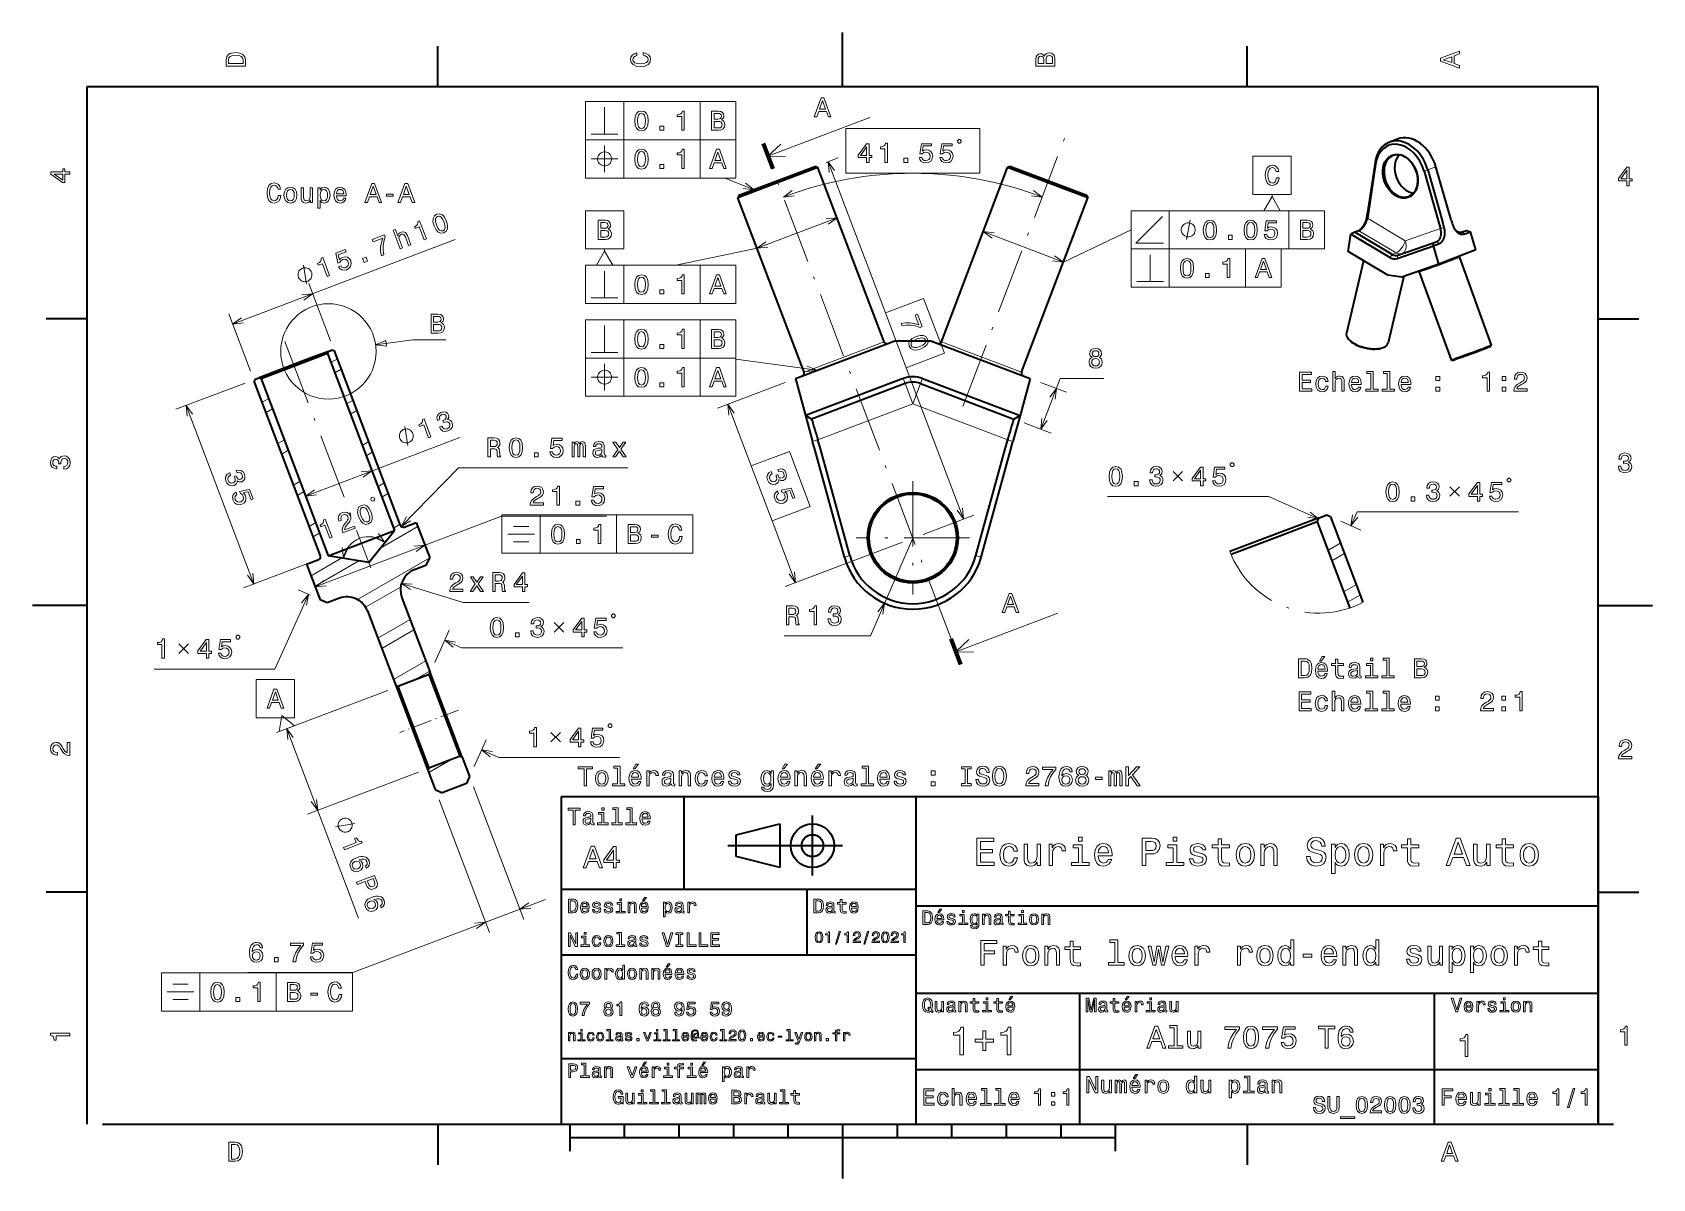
# Model space of a CAD drawing. Extents: x 0 to 297, y 0 to 210.
import ezdxf

# ---------------------------------------------------------------- set-up
doc = ezdxf.new("R2010")
doc.units = 0
doc.linetypes.add('DASHDOT', pattern=[18.5, 12, -3, 0.5, -3])

msp = doc.modelspace()

# ---------------------------------------------------------------- linework, layer by layer
at = {"color": 7, "lineweight": 35, "ltscale": 0.25}
for p, q in [((148.5, 200), (148.5, 210)), ((10, 105), (0, 105)), ((287, 105), (297, 105)), ((192, 10), (192, 20)), ((148.5, 10), (148.5, 0))]:
    msp.add_line(p, q, dxfattribs=at)
at = {"color": 7, "lineweight": 35, "ltscale": 0.1875}
for p, q in [((74.300003, 200), (74.300003, 207.5)), ((222.699997, 200), (222.699997, 207.5)), ((10, 157.5), (2.5, 157.5)), ((287, 157.5), (294.5, 157.5)), ((10, 52.5), (2.5, 52.5)), ((287, 52.5), (294.5, 52.5)), ((74.300003, 10), (74.300003, 2.5)), ((222.699997, 10), (222.699997, 2.5))]:
    msp.add_line(p, q, dxfattribs=at)
at = {"color": 7, "lineweight": 35}
for p, q in [((287, 200), (10, 200)), ((10, 200), (10, 10)), ((287, 10), (287, 200)), ((156.135635, 153.301788), (144.003525, 185.277588)), ((166.643204, 153.301788), (178.775314, 185.277588)), ((141.45668, 147.732361), (129.324585, 179.708176)), ((181.322159, 147.732361), (193.454254, 179.708176)), ((67.48468, 119.666275), (55.352581, 151.64209)), ((54.090378, 151.163177), (66.399849, 118.719894)), ((52.805733, 114.096863), (40.67363, 146.072662)), ((41.935833, 146.551559), (54.245308, 114.108276)), ((149.819077, 114.143509), (144.443283, 133.688995)), ((172.959763, 114.143509), (178.335556, 133.688995)), ((148.854874, 113.878311), (143.479095, 133.423798)), ((173.923965, 113.878311), (179.299744, 133.423798)), ((97, 10), (97, 70)), ((97, 70), (287, 70)), ((162, 10), (162, 70)), ((287, 70), (287, 10)), ((127.5, 61), (148.5, 61)), ((97, 53), (162, 53)), ((162, 50), (287, 50)), ((97, 41), (162, 41)), ((162, 34), (287, 34)), ((257, 10), (257, 34)), ((97, 22), (162, 22)), ((162, 20), (287, 20)), ((12.844055, 10), (289.844055, 10)), ((97, 10), (287, 10)), ((98.5, 7.5), (198.5, 7.5))]:
    msp.add_line(p, q, dxfattribs=at)
at = {"color": 7, "lineweight": 13, "ltscale": 0.175}
for p, q in [((101.38942, 197.325806), (101.38942, 190.325806)), ((108.38942, 197.325806), (108.38942, 190.325806)), ((122.397491, 197.325806), (122.397491, 190.325806)), ((128.933502, 197.325806), (128.933502, 190.325806)), ((101.38942, 190.325806), (101.38942, 183.325806)), ((108.38942, 190.325806), (108.38942, 183.325806)), ((122.397491, 190.325806), (122.397491, 183.325806)), ((128.933502, 190.325806), (128.933502, 183.325806)), ((201.38942, 177.325806), (201.38942, 170.325806)), ((208.38942, 177.325806), (208.38942, 170.325806)), ((230.333511, 177.325806), (230.333511, 170.325806)), ((236.869537, 177.325806), (236.869537, 170.325806)), ((201.38942, 170.325806), (201.38942, 163.325806)), ((208.38942, 170.325806), (208.38942, 163.325806)), ((222.397491, 170.325806), (222.397491, 163.325806)), ((228.933502, 170.325806), (228.933502, 163.325806)), ((101.38942, 167.325806), (101.38942, 160.325806)), ((108.38942, 167.325806), (108.38942, 160.325806)), ((122.397491, 167.325806), (122.397491, 160.325806)), ((128.933502, 167.325806), (128.933502, 160.325806)), ((101.38942, 157.325806), (101.38942, 150.325806)), ((108.38942, 157.325806), (108.38942, 150.325806)), ((122.397491, 157.325806), (122.397491, 150.325806)), ((128.933502, 157.325806), (128.933502, 150.325806)), ((101.38942, 150.325806), (101.38942, 143.325806)), ((108.38942, 150.325806), (108.38942, 143.325806)), ((122.397491, 150.325806), (122.397491, 143.325806)), ((128.933502, 150.325806), (128.933502, 143.325806)), ((86.074913, 121.591705), (86.074913, 114.591705)), ((93.074913, 121.591705), (93.074913, 114.591705)), ((107.082977, 121.591705), (107.082977, 114.591705)), ((121.091049, 121.591705), (121.091049, 114.591705)), ((23.663109, 37.697834), (23.663109, 30.697834)), ((30.663109, 37.697834), (30.663109, 30.697834)), ((44.671177, 37.697834), (44.671177, 30.697834)), ((58.679245, 37.697834), (58.679245, 30.697834))]:
    msp.add_line(p, q, dxfattribs=at)
at = {"color": 7, "lineweight": 13}
for p, q in [((101.38942, 197.325806), (128.933502, 197.325806)), ((101.38942, 190.325806), (128.933502, 190.325806)), ((145.860382, 186.302979), (156.365631, 158.614929)), ((101.38942, 183.325806), (128.933502, 183.325806)), ((201.38942, 177.325806), (236.869537, 177.325806)), ((36.693306, 156.563354), (77.507683, 172.04895)), ((201.38942, 170.325806), (236.869537, 170.325806)), ((101.38942, 167.325806), (128.933502, 167.325806)), ((201.38942, 163.325806), (228.933502, 163.325806)), ((101.38942, 160.325806), (128.933502, 160.325806)), ((101.38942, 157.325806), (128.933502, 157.325806)), ((101.38942, 150.325806), (128.933502, 150.325806)), ((160.186905, 148.543442), (170.692169, 120.855415)), ((101.38942, 143.325806), (128.933502, 143.325806)), ((28.176003, 141.651749), (40.591896, 108.927963)), ((50.092815, 125.052727), (78.343208, 135.771362)), ((78.083122, 130.217346), (109.135284, 130.217346)), ((226.677094, 124.945633), (197.080307, 124.945633)), ((242.826385, 122.132462), (272.423157, 122.132462)), ((51.858082, 108.419518), (85.984306, 121.367523)), ((86.074913, 121.591705), (121.091049, 121.591705)), ((159.519485, 116.616333), (138.007599, 108.454391)), ((86.074913, 114.591705), (121.091049, 114.591705)), ((169.281204, 96.525925), (187.980515, 103.620728)), ((78.640755, 97.252159), (108.237534, 97.252159)), ((44.429688, 93.353188), (22.304951, 93.353188)), ((65.127716, 89.443237), (44.754105, 81.713188)), ((46.624039, 82.422668), (59.800743, 47.693668)), ((70.803551, 74.483795), (50.429943, 66.753746)), ((85.520882, 77.122612), (107.645615, 77.122612)), ((80.860336, 71.798042), (90.081085, 47.495514)), ((74.549324, 69.403549), (83.770065, 45.101017)), ((58.720837, 37.73608), (94.046432, 51.139141)), ((23.663109, 37.697834), (58.679245, 37.697834)), ((23.663109, 30.697834), (58.679245, 30.697834))]:
    msp.add_line(p, q, dxfattribs=at)
at = {"color": 7, "lineweight": 13, "ltscale": 0.5}
msp.add_line((134.830368, 187.325806), (153.529663, 194.420609), dxfattribs=at)
at = {"color": 7, "linetype": 'DASHDOT', "lineweight": 13}
for p, q in [((170.553635, 141.479355), (189.543823, 191.530594)), ((168.394363, 98.863342), (135.717209, 184.988403)), ((46.30262, 153.365601), (62.033066, 111.905869)), ((161.38942, 127.809914), (161.38942, 107.009911)), ((171.789413, 117.409912), (150.989426, 117.409912))]:
    msp.add_line(p, q, dxfattribs=at)
at = {"color": 7, "lineweight": 35, "ltscale": 0.040275}
msp.add_line((250.260727, 190.460678), (248.755844, 189.88562), dxfattribs=at)
at = {"color": 7, "lineweight": 100, "ltscale": 0.125}
for p, q in [((133.943512, 189.663223), (135.717209, 184.988403)), ((170.16806, 94.188515), (168.394363, 98.863342))]:
    msp.add_line(p, q, dxfattribs=at)
at = {"color": 7, "lineweight": 35, "ltscale": 0.39236}
msp.add_line((144.003525, 185.277588), (129.329803, 179.710159), dxfattribs=at)
at = {"color": 7, "lineweight": 35, "ltscale": 0.377366}
msp.add_line((143.616623, 185.45166), (129.503677, 180.096985), dxfattribs=at)
at = {"color": 7, "lineweight": 35, "ltscale": 0.010606}
for p, q in [((143.616623, 185.45166), (144.003525, 185.277588)), ((179.162216, 185.45166), (178.775314, 185.277588)), ((129.498642, 180.095078), (129.324585, 179.708176)), ((193.280197, 180.095078), (193.454254, 179.708176))]:
    msp.add_line(p, q, dxfattribs=at)
at = {"color": 7, "lineweight": 13, "ltscale": 0.059996}
msp.add_line((145.486542, 186.161133), (147.730301, 187.012451), dxfattribs=at)
at = {"color": 7, "lineweight": 35, "ltscale": 0.392357}
msp.add_line((193.448898, 179.710205), (178.775314, 185.277588), dxfattribs=at)
at = {"color": 7, "lineweight": 35, "ltscale": 0.377362}
msp.add_line((193.27504, 180.097046), (179.162216, 185.45166), dxfattribs=at)
at = {"color": 7, "lineweight": 35, "ltscale": 0.230857}
for p, q in [((246.123199, 186.150192), (244.768372, 177.015823)), ((246.187378, 185.849411), (244.83255, 176.715057))]:
    msp.add_line(p, q, dxfattribs=at)
at = {"color": 7, "lineweight": 13, "ltscale": 0.007689}
for p, q in [((246.123199, 186.150192), (246.187378, 185.849411)), ((244.654938, 176.25119), (244.718918, 175.950363))]:
    msp.add_line(p, q, dxfattribs=at)
at = {"color": 7, "lineweight": 13, "ltscale": 0.017661}
msp.add_line((255.77681, 184.801865), (255.098404, 184.604813), dxfattribs=at)
at = {"color": 7, "lineweight": 35, "ltscale": 0.252603}
for p, q in [((255.098404, 184.604813), (257.883789, 174.892181)), ((255.77681, 184.801865), (258.562195, 175.089233))]:
    msp.add_line(p, q, dxfattribs=at)
at = {"color": 7, "lineweight": 13, "ltscale": 0.040276}
msp.add_line((257.281708, 185.376923), (255.77681, 184.801865), dxfattribs=at)
at = {"color": 7, "lineweight": 35, "ltscale": 0.253047}
msp.add_line((260.071991, 175.647217), (257.281708, 185.376923), dxfattribs=at)
at = {"color": 7, "lineweight": 13, "ltscale": 0.143236}
msp.add_line((132.281677, 181.151001), (126.981033, 183.325806), dxfattribs=at)
at = {"color": 7, "lineweight": 35, "ltscale": 0.00014}
for p, q in [((129.329803, 179.710159), (129.324585, 179.708176)), ((156.130402, 153.299805), (156.135635, 153.301788)), ((141.45668, 147.732361), (141.461914, 147.734344))]:
    msp.add_line(p, q, dxfattribs=at)
at = {"color": 7, "lineweight": 35, "ltscale": 0.000135}
msp.add_line((129.503677, 180.096985), (129.498642, 180.095078), dxfattribs=at)
at = {"color": 7, "lineweight": 35, "ltscale": 0.000138}
msp.add_line((193.280197, 180.095078), (193.27504, 180.097046), dxfattribs=at)
at = {"color": 7, "lineweight": 35, "ltscale": 0.000143}
for p, q in [((193.454254, 179.708176), (193.448898, 179.710205)), ((181.316803, 147.734406), (181.322159, 147.732361))]:
    msp.add_line(p, q, dxfattribs=at)
at = {"color": 7, "lineweight": 13, "ltscale": 0.010048}
for p, q in [((227.243256, 179.923889), (227.243256, 180.325806)), ((104.88942, 169.923889), (104.88942, 170.325806))]:
    msp.add_line(p, q, dxfattribs=at)
at = {"color": 34, "lineweight": 13, "ltscale": 0.3925}
for p, q in [((132.833405, 170.460205), (147.512344, 176.029617)), ((174.305099, 173.495743), (188.984055, 167.926331))]:
    msp.add_line(p, q, dxfattribs=at)
at = {"color": 7, "lineweight": 35, "ltscale": 0.019327}
msp.add_line((244.83255, 176.715057), (244.719131, 175.950348), dxfattribs=at)
at = {"color": 7, "lineweight": 13, "ltscale": 0.201753}
msp.add_line((244.719131, 175.950348), (251.659592, 171.832458), dxfattribs=at)
at = {"color": 7, "lineweight": 35, "ltscale": 0.080125}
msp.add_line((241.202316, 169.848434), (241.672546, 173.018738), dxfattribs=at)
at = {"color": 7, "lineweight": 35, "ltscale": 0.207521}
msp.add_line((248.811127, 168.781128), (241.672241, 173.016739), dxfattribs=at)
at = {"color": 7, "lineweight": 35, "ltscale": 0.020317}
msp.add_line((242.398529, 173.387299), (241.67395, 173.019287), dxfattribs=at)
at = {"color": 7, "lineweight": 35, "ltscale": 0.020138}
for p, q in [((243.15097, 173.674835), (242.398529, 173.387299)), ((262.109863, 173.448822), (262.862305, 173.736343)), ((256.679443, 171.392685), (257.431885, 171.680206))]:
    msp.add_line(p, q, dxfattribs=at)
at = {"color": 7, "lineweight": 35, "ltscale": 0.198594}
msp.add_line((249.230331, 169.333893), (242.398529, 173.387299), dxfattribs=at)
at = {"color": 7, "lineweight": 13, "ltscale": 0.198595}
msp.add_line((243.15097, 173.674835), (249.982773, 169.621414), dxfattribs=at)
at = {"color": 7, "lineweight": 13, "ltscale": 0.170926}
msp.add_line((258.116974, 174.079056), (251.659592, 171.832458), dxfattribs=at)
at = {"color": 7, "lineweight": 35, "ltscale": 0.021148}
msp.add_line((257.883789, 174.892181), (258.116974, 174.079056), dxfattribs=at)
at = {"color": 7, "lineweight": 13, "ltscale": 0.017663}
msp.add_line((258.795441, 174.276154), (258.116974, 174.079071), dxfattribs=at)
at = {"color": 7, "lineweight": 35, "ltscale": 0.026097}
msp.add_line((261.876404, 173.393341), (262.862305, 173.736343), dxfattribs=at)
at = {"color": 7, "lineweight": 13, "ltscale": 0.001385}
msp.add_line((262.057526, 173.430603), (262.109863, 173.448822), dxfattribs=at)
at = {"color": 7, "lineweight": 35, "ltscale": 0.000695}
msp.add_line((262.08374, 173.439285), (262.109863, 173.448822), dxfattribs=at)
at = {"color": 7, "lineweight": 13, "ltscale": 0.014653}
msp.add_line((262.565765, 173.08049), (262.109863, 173.448822), dxfattribs=at)
at = {"color": 7, "lineweight": 35, "ltscale": 0.028616}
msp.add_line((262.565765, 173.08049), (263.63501, 173.48909), dxfattribs=at)
at = {"color": 7, "lineweight": 35, "ltscale": 0.020253}
msp.add_line((262.862305, 173.736343), (263.633606, 173.488541), dxfattribs=at)
at = {"color": 7, "lineweight": 35, "ltscale": 0.087228}
msp.add_line((264.596863, 170.135162), (263.63501, 173.48909), dxfattribs=at)
at = {"color": 7, "lineweight": 13, "ltscale": 0.379566}
msp.add_line((132.833405, 170.46019), (117.977829, 167.325806), dxfattribs=at)
at = {"color": 7, "lineweight": 35, "ltscale": 0.211445}
msp.add_line((248.476181, 165.532745), (241.202316, 169.848434), dxfattribs=at)
at = {"color": 7, "lineweight": 13, "ltscale": 0.017344}
msp.add_line((248.811127, 168.781128), (249.230331, 169.333893), dxfattribs=at)
at = {"color": 7, "lineweight": 13, "ltscale": 0.020138}
for p, q in [((249.230331, 169.333893), (249.982773, 169.621414)), ((250.323151, 169.181259), (251.075592, 169.468781))]:
    msp.add_line(p, q, dxfattribs=at)
at = {"color": 7, "lineweight": 35, "ltscale": 0.175812}
msp.add_line((250.177155, 168.590332), (256.819122, 170.901169), dxfattribs=at)
at = {"color": 7, "lineweight": 35, "ltscale": 0.16825}
msp.add_line((250.323151, 169.181259), (256.679443, 171.392685), dxfattribs=at)
at = {"color": 7, "lineweight": 13, "ltscale": 0.16825}
msp.add_line((257.431885, 171.680206), (251.075592, 169.468781), dxfattribs=at)
at = {"color": 7, "lineweight": 35, "ltscale": 0.012716}
msp.add_line((256.679443, 171.392685), (256.819916, 170.903839), dxfattribs=at)
at = {"color": 7, "lineweight": 35, "ltscale": 0.028617}
msp.add_line((256.818512, 170.903305), (257.887787, 171.31189), dxfattribs=at)
at = {"color": 7, "lineweight": 35, "ltscale": 0.087672}
msp.add_line((257.785248, 167.532288), (256.818512, 170.903305), dxfattribs=at)
at = {"color": 7, "lineweight": 13, "ltscale": 0.014652}
msp.add_line((257.887787, 171.31189), (257.431885, 171.680206), dxfattribs=at)
at = {"color": 7, "lineweight": 35, "ltscale": 0.1823}
msp.add_line((264.596863, 170.135162), (257.785248, 167.532288), dxfattribs=at)
at = {"color": 7, "lineweight": 35, "ltscale": 0.340694}
msp.add_line((244.018051, 168.177811), (240.873138, 154.917892), dxfattribs=at)
at = {"color": 7, "lineweight": 13, "ltscale": 0.015217}
msp.add_line((250.177155, 168.590332), (250.323151, 169.181259), dxfattribs=at)
at = {"color": 7, "lineweight": 35, "ltscale": 0.179136}
msp.add_line((257.785248, 167.532288), (251.0177, 165.177765), dxfattribs=at)
at = {"color": 7, "lineweight": 35, "ltscale": 0.427451}
for p, q in [((261.581482, 168.762619), (267.423462, 152.693558)), ((254.203903, 166.08046), (260.045898, 150.011398))]:
    msp.add_line(p, q, dxfattribs=at)
at = {"color": 7, "lineweight": 13, "ltscale": 0.28051}
for p, q in [((54.643105, 153.512009), (50.662777, 164.002701)), ((39.964149, 147.942596), (35.983826, 158.433289))]:
    msp.add_line(p, q, dxfattribs=at)
at = {"color": 7, "lineweight": 35, "ltscale": 0.064155}
msp.add_line((251.0177, 165.177765), (248.476181, 165.532745), dxfattribs=at)
at = {"color": 7, "lineweight": 35, "ltscale": 0.31363}
msp.add_line((251.406357, 165.312988), (248.511261, 153.106415), dxfattribs=at)
at = {"color": 7, "lineweight": 35, "ltscale": 0.088831}
msp.add_line((54.264446, 151.550095), (50.942299, 150.289612), dxfattribs=at)
at = {"color": 7, "lineweight": 35, "ltscale": 0.010607}
for p, q in [((54.090378, 151.163177), (54.264446, 151.550095)), ((54.965668, 151.816147), (55.352581, 151.64209)), ((40.847698, 146.459579), (40.67363, 146.072662)), ((41.935833, 146.551559), (41.54892, 146.725632)), ((72.747696, 92.33432), (72.921768, 92.72123)), ((66.997665, 90.152664), (66.610748, 90.326736)), ((78.423492, 77.374977), (78.81041, 77.200912)), ((72.673462, 75.193329), (72.499397, 74.806419))]:
    msp.add_line(p, q, dxfattribs=at)
at = {"color": 7, "lineweight": 35, "ltscale": 0.01875}
for p, q in [((54.264446, 151.550095), (54.965668, 151.816147)), ((40.847698, 146.459579), (41.54892, 146.725632))]:
    msp.add_line(p, q, dxfattribs=at)
at = {"color": 7, "lineweight": 35, "ltscale": 0.4875}
for p, q in [((139.85762, 146.590881), (158.089432, 153.508301)), ((164.689407, 153.508301), (182.921219, 146.590881))]:
    msp.add_line(p, q, dxfattribs=at)
at = {"color": 7, "lineweight": 13, "ltscale": 0.39236}
msp.add_line((141.461914, 147.734344), (156.135635, 153.301788), dxfattribs=at)
at = {"color": 7, "lineweight": 35, "ltscale": 0.164999}
msp.add_line((158.089432, 153.508301), (164.689407, 153.508301), dxfattribs=at)
at = {"color": 7, "lineweight": 13, "ltscale": 0.392357}
msp.add_line((166.643204, 153.301788), (181.316803, 147.734406), dxfattribs=at)
at = {"color": 7, "lineweight": 35, "ltscale": 0.000144}
msp.add_line((166.643204, 153.301788), (166.648575, 153.299744), dxfattribs=at)
at = {"color": 7, "lineweight": 35, "ltscale": 0.00402}
msp.add_line((241.314651, 153.746658), (241.212387, 153.870758), dxfattribs=at)
at = {"color": 7, "lineweight": 35, "ltscale": 0.004021}
msp.add_line((247.590912, 152.258179), (247.738037, 152.323151), dxfattribs=at)
at = {"color": 7, "lineweight": 35, "ltscale": 0.005302}
for p, q in [((267.333649, 152.500381), (267.42337, 152.692566)), ((260.238831, 149.921021), (260.046631, 150.010712))]:
    msp.add_line(p, q, dxfattribs=at)
at = {"color": 7, "lineweight": 35, "ltscale": 0.251169}
msp.add_line((50.942299, 150.289612), (41.54892, 146.725632), dxfattribs=at)
at = {"color": 7, "lineweight": 35, "ltscale": 0.240088}
for p, q in [((50.914795, 149.958313), (41.935833, 146.551559)), ((54.245308, 114.108276), (63.22427, 117.51503))]:
    msp.add_line(p, q, dxfattribs=at)
at = {"color": 7, "lineweight": 35, "ltscale": 0.084912}
for p, q in [((54.090378, 151.163177), (50.914795, 149.958313)), ((63.22427, 117.51503), (66.399849, 118.719894))]:
    msp.add_line(p, q, dxfattribs=at)
at = {"color": 7, "lineweight": 13, "ltscale": 0.034192}
for p, q in [((54.721916, 149.498688), (55.906361, 150.182526)), ((55.440689, 147.604263), (56.62513, 148.288101)), ((42.131702, 142.229721), (43.316147, 142.913559)), ((57.597, 141.921005), (58.781445, 142.604843)), ((42.850471, 140.335297), (44.03492, 141.019135)), ((58.315769, 140.026581), (59.500214, 140.710419)), ((45.006786, 134.652039), (46.191231, 135.335876)), ((60.472084, 134.343323), (61.656528, 135.027176)), ((45.725555, 132.757629), (46.910004, 133.441467)), ((61.190853, 132.448914), (62.375298, 133.132751)), ((47.88187, 127.074371), (49.066315, 127.758209)), ((48.600639, 125.179947), (49.785088, 125.863785)), ((63.347168, 126.765656), (64.531616, 127.449493)), ((64.065941, 124.871239), (65.250381, 125.555084)), ((50.756954, 119.496696), (51.941399, 120.180534)), ((66.222252, 119.187988), (67.406693, 119.871826)), ((51.475723, 117.60228), (52.660172, 118.286118))]:
    msp.add_line(p, q, dxfattribs=at)
at = {"color": 7, "lineweight": 13, "ltscale": 0.376388}
msp.add_line((143.854324, 148.107285), (128.933502, 150.116592), dxfattribs=at)
at = {"color": 7, "lineweight": 13, "ltscale": 0.338828}
msp.add_line((38.977768, 145.750092), (26.306072, 140.942261), dxfattribs=at)
at = {"color": 7, "lineweight": 13, "ltscale": 0.331456}
msp.add_line((137.987686, 145.881393), (125.591698, 141.178177), dxfattribs=at)
at = {"color": 7, "lineweight": 35, "ltscale": 0.175891}
for p, q in [((139.85762, 146.590881), (141.723419, 139.807129)), ((182.921219, 146.590881), (181.05542, 139.807129))]:
    msp.add_line(p, q, dxfattribs=at)
at = {"color": 7, "lineweight": 35, "ltscale": 0.478454}
for p, q in [((159.615723, 146.600494), (141.722229, 139.811432)), ((163.163116, 146.600494), (181.05661, 139.811432))]:
    msp.add_line(p, q, dxfattribs=at)
at = {"color": 7, "lineweight": 35, "ltscale": 0.457873}
for p, q in [((159.970459, 145.665527), (142.846649, 139.168488)), ((162.80838, 145.665527), (179.93219, 139.168488))]:
    msp.add_line(p, q, dxfattribs=at)
at = {"color": 7, "lineweight": 13, "ltscale": 0.025}
for p, q in [((159.615723, 146.600494), (159.970459, 145.665527)), ((163.163116, 146.600494), (162.80838, 145.665527)), ((148.854874, 113.878311), (149.819077, 114.143509)), ((173.923965, 113.878311), (172.959763, 114.143509))]:
    msp.add_line(p, q, dxfattribs=at)
at = {"color": 7, "lineweight": 13, "ltscale": 0.1}
for p in [(159.970459, 145.665527), (162.80838, 145.665527)]:
    msp.add_line(p, (161.38942, 141.925659), dxfattribs=at)
at = {"color": 7, "lineweight": 13, "ltscale": 0.127896}
msp.add_line((184.791153, 145.881393), (189.57428, 144.066605), dxfattribs=at)
at = {"color": 7, "lineweight": 13, "ltscale": 0.247888}
msp.add_line((184.86644, 137.296356), (188.383865, 146.567017), dxfattribs=at)
at = {"color": 7, "lineweight": 13, "ltscale": 0.200901}
msp.add_line((188.383865, 146.567017), (196.419891, 146.567017), dxfattribs=at)
at = {"color": 7, "lineweight": 13, "ltscale": 0.302849}
for p, q in [((127.461624, 141.88765), (131.758942, 130.561508)), ((135.580215, 120.490021), (139.877518, 109.163872))]:
    msp.add_line(p, q, dxfattribs=at)
at = {"color": 7, "lineweight": 35, "ltscale": 0.123083}
msp.add_line((141.723419, 139.807129), (143.028976, 135.060059), dxfattribs=at)
at = {"color": 7, "lineweight": 35, "ltscale": 0.032302}
for p, q in [((142.846649, 139.168488), (141.723419, 139.807129)), ((179.93219, 139.168488), (181.05542, 139.807129))]:
    msp.add_line(p, q, dxfattribs=at)
at = {"color": 7, "lineweight": 13, "ltscale": 0.465156}
for p in [(143.99324, 135.325287), (178.785599, 135.325287)]:
    msp.add_line(p, (161.38942, 141.925659), dxfattribs=at)
at = {"color": 7, "lineweight": 35, "ltscale": 0.123084}
msp.add_line((181.055435, 139.807144), (179.749863, 135.060059), dxfattribs=at)
at = {"color": 7, "lineweight": 13, "ltscale": 0.131937}
msp.add_line((181.802124, 138.459015), (186.736374, 136.586884), dxfattribs=at)
at = {"color": 7, "lineweight": 35, "ltscale": 0.042427}
for p, q in [((143.479095, 133.423798), (143.028961, 135.060074)), ((179.299774, 133.423798), (179.750015, 135.060043))]:
    msp.add_line(p, q, dxfattribs=at)
at = {"color": 7, "lineweight": 13, "ltscale": 0.025002}
msp.add_line((143.028976, 135.060059), (143.99324, 135.325256), dxfattribs=at)
at = {"color": 7, "lineweight": 35, "ltscale": 0.042426}
for p, q in [((144.443283, 133.688995), (143.99324, 135.325287)), ((178.335556, 133.688995), (178.785599, 135.325287))]:
    msp.add_line(p, q, dxfattribs=at)
at = {"color": 7, "lineweight": 13, "ltscale": 0.024998}
msp.add_line((179.750015, 135.060043), (178.785904, 135.325211), dxfattribs=at)
at = {"color": 7, "lineweight": 13, "ltscale": 0.375}
for p, q in [((67.602821, 119.485931), (78.083122, 130.217346)), ((50.583908, 107.032578), (44.429688, 93.353188))]:
    msp.add_line(p, q, dxfattribs=at)
at = {"color": 7, "lineweight": 13, "ltscale": 0.248856}
msp.add_line((235.754944, 120.861603), (226.677094, 124.945633), dxfattribs=at)
at = {"color": 7, "lineweight": 13, "ltscale": 0.06891}
msp.add_line((241.69548, 119.618744), (242.826385, 122.132462), dxfattribs=at)
at = {"color": 7, "lineweight": 13, "ltscale": 0.200749}
msp.add_line((63.715683, 115.431412), (70.66983, 119.446396), dxfattribs=at)
at = {"color": 7, "lineweight": 35, "ltscale": 0.06}
for p, q in [((68.129539, 119.37616), (70.373451, 120.227539)), ((50.271706, 112.600632), (52.515617, 113.452011))]:
    msp.add_line(p, q, dxfattribs=at)
at = {"color": 7, "lineweight": 35, "ltscale": 0.174113}
msp.add_line((70.373451, 120.227539), (72.84404, 113.715965), dxfattribs=at)
at = {"color": 7, "lineweight": 13, "ltscale": 0.481102}
for p, q in [((85.984306, 121.367523), (105.228394, 121.367523)), ((58.720837, 37.73608), (39.476746, 37.73608))]:
    msp.add_line(p, q, dxfattribs=at)
at = {"color": 7, "lineweight": 13, "ltscale": 0.248746}
msp.add_line((163.259354, 118.035294), (172.562088, 121.564896), dxfattribs=at)
at = {"color": 7, "lineweight": 35, "ltscale": 0.169823}
msp.add_line((235.506577, 120.309555), (229.155411, 117.899841), dxfattribs=at)
at = {"color": 7, "lineweight": 35, "ltscale": 0.177661}
msp.add_line((235.854706, 121.083389), (229.210419, 118.562439), dxfattribs=at)
at = {"color": 7, "lineweight": 35, "ltscale": 0.021213}
for p, q in [((235.506577, 120.309555), (235.854706, 121.083389)), ((237.257156, 121.615494), (238.030975, 121.267365))]:
    msp.add_line(p, q, dxfattribs=at)
at = {"color": 7, "lineweight": 35, "ltscale": 0.421748}
msp.add_line((235.506577, 120.309555), (241.491013, 104.536766), dxfattribs=at)
at = {"color": 7, "lineweight": 13, "ltscale": 0.002004}
msp.add_line((235.84726, 121.066818), (235.916672, 121.106888), dxfattribs=at)
at = {"color": 7, "lineweight": 35, "ltscale": 0.0375}
msp.add_line((235.854706, 121.083389), (237.257156, 121.615494), dxfattribs=at)
at = {"color": 7, "lineweight": 35, "ltscale": 0.418841}
msp.add_line((243.974167, 105.603302), (238.030975, 121.267365), dxfattribs=at)
at = {"color": 7, "lineweight": 13, "ltscale": 0.100457}
msp.add_line((239.854904, 120.446793), (243.519409, 118.798172), dxfattribs=at)
at = {"color": 7, "lineweight": 35, "ltscale": 0.187639}
for q in [(66.399849, 118.719894), (54.245308, 114.108276)]:
    msp.add_line((61.653839, 112.905365), q, dxfattribs=at)
at = {"color": 7, "lineweight": 13, "ltscale": 0.48753}
msp.add_line((161.38942, 117.325813), (153.627869, 99.43573), dxfattribs=at)
at = {"color": 7, "lineweight": 35, "ltscale": 0.259344}
msp.add_line((229.210419, 118.562439), (219.511307, 114.882446), dxfattribs=at)
at = {"color": 7, "lineweight": 35, "ltscale": 0.251925}
msp.add_line((229.155411, 117.899841), (219.73378, 114.325119), dxfattribs=at)
at = {"color": 7, "lineweight": 13, "ltscale": 0.068384}
for p, q in [((237.488419, 115.086136), (239.857315, 116.453827)), ((238.207199, 113.191719), (240.57608, 114.559402)), ((240.36351, 107.508469), (242.732391, 108.876144)), ((241.082275, 105.614052), (243.451172, 106.981728))]:
    msp.add_line(p, q, dxfattribs=at)
at = {"color": 7, "lineweight": 13, "ltscale": 0.365078}
msp.add_line((52.375374, 113.398796), (38.721966, 108.218491), dxfattribs=at)
at = {"color": 7, "lineweight": 13, "ltscale": 0.162771}
msp.add_line((51.087673, 110.450027), (56.726231, 113.705452), dxfattribs=at)
at = {"color": 7, "lineweight": 13, "ltscale": 0.232146}
msp.add_line((51.806442, 108.555611), (59.848232, 113.19854), dxfattribs=at)
at = {"color": 7, "lineweight": 13, "ltscale": 0.382767}
msp.add_line((59.566696, 106.107796), (72.826141, 113.763138), dxfattribs=at)
at = {"color": 7, "lineweight": 35, "ltscale": 0.035355}
for p, q in [((72.263817, 112.426262), (72.84404, 113.715965)), ((54.044586, 105.475647), (52.754883, 106.055878)), ((80.150856, 73.667976), (79.570633, 72.378265)), ((73.839844, 71.273483), (75.129547, 70.693253))]:
    msp.add_line(p, q, dxfattribs=at)
at = {"color": 7, "lineweight": 35, "ltscale": 0.175}
msp.add_line((50.271706, 112.600632), (52.754883, 106.055878), dxfattribs=at)
at = {"color": 7, "lineweight": 35, "ltscale": 0.059375}
for p, q in [((70.043274, 111.583755), (72.263817, 112.426262)), ((56.265129, 106.318161), (54.044586, 105.475647))]:
    msp.add_line(p, q, dxfattribs=at)
at = {"color": 7, "lineweight": 13, "ltscale": 0.059514}
msp.add_line((50.930962, 106.876434), (48.759987, 107.853134), dxfattribs=at)
at = {"color": 7, "lineweight": 13, "ltscale": 0.185034}
msp.add_line((61.08847, 104.676987), (67.498245, 108.37767), dxfattribs=at)
at = {"color": 7, "lineweight": 13, "ltscale": 0.296676}
msp.add_line((67.633698, 109.00248), (78.992027, 105.565247), dxfattribs=at)
at = {"color": 7, "lineweight": 35, "ltscale": 0.365535}
msp.add_line((61.42395, 103.997253), (66.610748, 90.326736), dxfattribs=at)
at = {"color": 7, "lineweight": 35, "ltscale": 0.366423}
msp.add_line((67.722374, 106.424934), (72.921768, 92.72123), dxfattribs=at)
at = {"color": 7, "lineweight": 13, "ltscale": 0.301801}
msp.add_line((78.992027, 105.565247), (91.064072, 105.565247), dxfattribs=at)
at = {"color": 7, "lineweight": 13, "ltscale": 0.17096}
for p, q in [((63.308422, 99.030472), (69.230644, 102.449677)), ((64.027191, 97.136055), (69.949417, 100.555252)), ((66.183502, 91.452805), (72.105728, 94.872002))]:
    msp.add_line(p, q, dxfattribs=at)
at = {"color": 7, "lineweight": 13, "ltscale": 0.16196}
msp.add_line((73.742294, 94.545166), (76.400269, 100.453217), dxfattribs=at)
at = {"color": 7, "lineweight": 13, "ltscale": 0.083914}
msp.add_line((75.579704, 98.629295), (78.640755, 97.252159), dxfattribs=at)
at = {"color": 7, "lineweight": 13, "ltscale": 0.395202}
msp.add_line((153.627869, 99.43573), (137.819794, 99.43573), dxfattribs=at)
at = {"color": 7, "lineweight": 35, "ltscale": 0.15375}
for p, q in [((72.747696, 92.33432), (66.997665, 90.152664)), ((78.423492, 77.374977), (72.673462, 75.193329))]:
    msp.add_line(p, q, dxfattribs=at)
at = {"color": 7, "lineweight": 13, "ltscale": 0.089566}
msp.add_line((69.721848, 91.186264), (72.824501, 92.977585), dxfattribs=at)
at = {"color": 7, "lineweight": 35, "ltscale": 0.129051}
for p, q in [((74.578873, 87.508003), (72.747696, 92.33432)), ((66.997665, 90.152664), (68.828842, 85.326355))]:
    msp.add_line(p, q, dxfattribs=at)
at = {"color": 7, "lineweight": 35, "ltscale": 0.13389}
for p, q in [((74.821609, 87.713928), (72.921768, 92.72123)), ((66.610748, 90.326736), (68.510597, 85.319435))]:
    msp.add_line(p, q, dxfattribs=at)
at = {"color": 7, "lineweight": 35, "ltscale": 0.270947}
for p, q in [((78.423492, 77.374977), (74.578873, 87.508003)), ((68.828842, 85.326355), (72.673462, 75.193329))]:
    msp.add_line(p, q, dxfattribs=at)
at = {"color": 7, "lineweight": 35, "ltscale": 0.281107}
for p, q in [((78.81041, 77.200912), (74.821609, 87.713928)), ((68.510597, 85.319435), (72.499397, 74.806419))]:
    msp.add_line(p, q, dxfattribs=at)
at = {"color": 7, "linetype": 'DASHDOT', "lineweight": 13, "ltscale": 0.28724}
msp.add_line((78.081535, 85.801643), (67.339157, 81.725822), dxfattribs=at)
at = {"color": 7, "lineweight": 13, "ltscale": 0.133843}
msp.add_line((80.97142, 75.49189), (83.167946, 80.374252), dxfattribs=at)
at = {"color": 7, "lineweight": 13, "ltscale": 0.086997}
msp.add_line((82.347382, 78.550339), (85.520882, 77.122612), dxfattribs=at)
at = {"color": 7, "lineweight": 35, "ltscale": 0.094467}
for p, q in [((72.499397, 74.806419), (73.839844, 71.273483)), ((78.81041, 77.200912), (80.150856, 73.667976))]:
    msp.add_line(p, q, dxfattribs=at)
at = {"color": 7, "lineweight": 13, "ltscale": 0.114096}
msp.add_line((72.652443, 74.40303), (76.604851, 76.684959), dxfattribs=at)
at = {"color": 7, "lineweight": 35, "ltscale": 0.11875}
msp.add_line((79.570633, 72.378265), (75.129547, 70.693253), dxfattribs=at)
at = {"color": 7, "lineweight": 35, "ltscale": 0.425}
msp.add_line((119.5, 53), (119.5, 70), dxfattribs=at)
at = {"color": 7, "lineweight": 35, "ltscale": 0.275}
msp.add_line((143, 55.5), (143, 66.5), dxfattribs=at)
at = {"color": 7, "lineweight": 35, "ltscale": 0.206155}
for p, q in [((129, 63), (137, 65)), ((137, 57), (129, 59))]:
    msp.add_line(p, q, dxfattribs=at)
at = {"color": 7, "lineweight": 35, "ltscale": 0.1}
msp.add_line((129, 59), (129, 63), dxfattribs=at)
at = {"color": 7, "lineweight": 35, "ltscale": 0.2}
msp.add_line((137, 65), (137, 57), dxfattribs=at)
at = {"color": 7, "lineweight": 35, "ltscale": 0.3}
msp.add_line((142, 41), (142, 53), dxfattribs=at)
at = {"color": 7, "lineweight": 35, "ltscale": 0.35}
msp.add_line((192, 20), (192, 34), dxfattribs=at)
at = {"color": 7, "lineweight": 35, "ltscale": 0.125}
for p, q in [((98.5, 10), (98.5, 5)), ((198.5, 10), (198.5, 5))]:
    msp.add_line(p, q, dxfattribs=at)
at = {"color": 7, "lineweight": 35, "ltscale": 0.0625}
for p, q in [((108.5, 10), (108.5, 7.5)), ((118.5, 10), (118.5, 7.5)), ((128.5, 10), (128.5, 7.5)), ((138.5, 10), (138.5, 7.5)), ((158.5, 10), (158.5, 7.5)), ((168.5, 10), (168.5, 7.5)), ((178.5, 10), (178.5, 7.5)), ((188.5, 10), (188.5, 7.5))]:
    msp.add_line(p, q, dxfattribs=at)
at = {"color": 7, "lineweight": 13}
for points in [[(35.533215, 204.994965), (35.533215, 203.829971), (39.033215, 203.829971), (39.033215, 204.994965), (38.922264, 205.544678), (38.584366, 205.953171), (38.034657, 206.205338), (37.283215, 206.296112), (36.516644, 206.215424), (36.21405, 206.114563), (35.971977, 205.973343), (35.644165, 205.56485), (35.563473, 205.297562)], [(35.951801, 204.959656), (36.027451, 205.342941), (36.259438, 205.605194), (36.672985, 205.761536), (37.283215, 205.811966), (37.873272, 205.756485), (38.286816, 205.600143), (38.533936, 205.332855), (38.614628, 204.959656), (38.614628, 204.298996), (35.951801, 204.298996)], [(111.93206, 205.817017), (112.35569, 205.716141), (112.658287, 205.549713), (112.844887, 205.317734), (112.905403, 205.045395), (112.814629, 204.71759), (112.54229, 204.460388), (112.098488, 204.28891), (111.483215, 204.233429), (110.872986, 204.28891), (110.424141, 204.455338), (110.151802, 204.71254), (110.055984, 205.045395), (110.106415, 205.287476), (110.247627, 205.494247), (110.474571, 205.655624), (110.787247, 205.766571), (110.787247, 206.245682), (110.308144, 206.094391), (109.94503, 205.832138), (109.718086, 205.474075), (109.637398, 205.045395), (109.763474, 204.510818), (110.116501, 204.10231), (110.696472, 203.840057), (111.483215, 203.749283), (112.269958, 203.840057), (112.84993, 204.10231), (113.208, 204.510818), (113.329041, 205.045395), (113.233215, 205.51442), (112.965927, 205.892654), (112.527161, 206.159943), (111.93206, 206.301163)], [(185.542007, 205.630417), (185.249496, 205.983429), (185.052811, 206.074219), (184.81073, 206.104477), (184.432495, 206.03891), (184.160156, 205.842224), (183.993729, 205.524506), (183.933212, 205.080704), (183.933212, 203.835022), (187.433212, 203.835022), (187.433212, 205.151306), (187.36261, 205.620331), (187.155838, 205.968307), (186.828018, 206.185165), (186.384216, 206.260818), (186.08667, 206.215424), (185.839554, 206.094391), (185.65799, 205.897705)], [(185.385666, 204.984879), (185.385666, 204.298996), (184.351807, 204.298996), (184.351807, 205.025223), (184.382065, 205.297562), (184.472839, 205.489197), (184.629181, 205.605194), (184.86116, 205.645538), (185.093155, 205.600143), (185.254532, 205.479111), (185.355408, 205.272339)], [(187.014618, 205.095825), (187.014618, 204.298996), (185.809296, 204.298996), (185.809296, 205.050446), (185.844589, 205.368164), (185.9505, 205.595108), (186.132065, 205.731277), (186.394302, 205.776657), (186.671692, 205.731277), (186.863327, 205.605194), (186.979324, 205.393372)], [(261.633209, 203.466858), (261.633209, 203.930847), (260.604401, 204.298996), (260.604401, 205.695969), (261.633209, 206.064133), (261.633209, 206.538193), (258.128174, 205.257217), (258.128174, 204.742798)], [(260.17572, 204.460388), (258.632477, 205), (260.17572, 205.539627)], [(143.314087, 194.509918), (143.778076, 194.509918), (144.146225, 195.538742), (145.543198, 195.538742), (145.911362, 194.509918), (146.385422, 194.509918), (145.104446, 198.014969), (144.590027, 198.014969)], [(144.307617, 195.967407), (144.847229, 197.510635), (145.386856, 195.967407)], [(149.117538, 192.391434), (149.117371, 184.191437), (173.664154, 184.190948), (173.664322, 192.390945)], [(169.797592, 189.69101), (170.03093, 189.69101), (170.264267, 189.924347), (170.264267, 190.157684), (170.030945, 190.391022), (169.797607, 190.391022), (169.56427, 190.157684), (169.56427, 189.924347)], [(106.172752, 186.825806), (106.172752, 186.942474), (106.114418, 187.175812), (106.056084, 187.3508), (105.997749, 187.467468), (105.881088, 187.642471), (105.706085, 187.817474), (105.53109, 187.934143), (105.414421, 187.992477), (105.239418, 188.050812), (105.006088, 188.109146), (104.88942, 188.109146), (104.772751, 188.109146), (104.539421, 188.050812), (104.364418, 187.992477), (104.247749, 187.934143), (104.072754, 187.817474), (103.897751, 187.642471), (103.78109, 187.467468), (103.722755, 187.3508), (103.664421, 187.175812), (103.606087, 186.942474), (103.606087, 186.825806), (103.606087, 186.709137), (103.664421, 186.4758), (103.722755, 186.300812), (103.78109, 186.184143), (103.897751, 186.00914), (104.072754, 185.834137), (104.247749, 185.717468), (104.364418, 185.659134), (104.539421, 185.6008), (104.772751, 185.542465), (104.88942, 185.542465), (105.006088, 185.542465), (105.239418, 185.6008), (105.414421, 185.659134), (105.53109, 185.717468), (105.706085, 185.834137), (105.881088, 186.00914), (105.997749, 186.184143), (106.056084, 186.300812), (106.114418, 186.4758), (106.172752, 186.709137)], [(152.912796, 186.19136), (153.366684, 186.191345), (153.366699, 187.058777), (153.865982, 187.058777), (153.865997, 187.462234), (153.366714, 187.46225), (153.36676, 189.615707), (152.907822, 189.615723), (151.374634, 187.502625), (151.374634, 187.058838), (152.912811, 187.058807)], [(151.798264, 187.46228), (152.912857, 189.030701), (152.912827, 187.46225)], [(156.28067, 186.191284), (156.739594, 186.191284), (156.73967, 189.716492), (156.396729, 189.716507), (156.305939, 189.408875), (156.12439, 189.202103), (155.847, 189.08107), (155.463715, 189.040741), (155.463715, 188.682663), (156.280716, 188.682648)], [(162.592789, 187.103989), (162.703735, 186.690445), (162.950836, 186.367676), (163.31395, 186.165924), (163.777924, 186.090271), (164.287292, 186.181046), (164.685715, 186.428162), (164.937881, 186.821518), (165.033707, 187.325836), (164.947983, 187.794861), (164.705917, 188.163025), (164.327682, 188.400055), (163.838486, 188.485809), (163.460251, 188.425293), (163.16774, 188.258881), (163.30896, 189.201965), (164.842102, 189.201935), (164.842117, 189.615479), (162.971085, 189.615509), (162.693665, 187.759613), (163.097122, 187.759598), (163.389633, 187.996613), (163.762833, 188.082352), (164.085602, 188.026871), (164.332718, 187.865479), (164.489044, 187.618362), (164.544525, 187.300629), (164.489044, 186.98291), (164.327652, 186.735794), (164.080536, 186.579468), (163.762802, 186.523987), (163.495514, 186.559296), (163.288742, 186.675293), (163.137451, 186.856857), (163.061813, 187.103973)], [(166.328812, 187.103912), (166.439758, 186.690369), (166.686859, 186.367584), (167.049973, 186.165863), (167.513947, 186.09021), (168.023315, 186.180969), (168.421738, 186.42807), (168.673904, 186.821442), (168.76973, 187.325775), (168.684006, 187.794785), (168.44194, 188.162949), (168.063705, 188.399994), (167.574509, 188.485733), (167.196274, 188.425217), (166.903763, 188.258789), (167.044998, 189.201874), (168.578125, 189.201843), (168.57814, 189.615387), (166.707108, 189.615433), (166.429688, 187.759521), (166.833145, 187.759521), (167.125656, 187.996552), (167.498856, 188.082275), (167.821625, 188.026794), (168.068741, 187.865402), (168.225067, 187.618286), (168.280548, 187.300568), (168.225067, 186.982834), (168.063675, 186.735718), (167.816559, 186.579376), (167.498825, 186.523926), (167.231537, 186.559235), (167.024765, 186.675232), (166.873474, 186.856781), (166.797836, 187.103912)], [(223.743256, 187.325806), (223.743256, 180.325806), (230.743256, 180.325806), (230.743256, 187.325806)], [(6.833213, 184.02739), (6.833213, 184.481277), (5.965778, 184.481277), (5.965778, 184.98056), (5.56232, 184.98056), (5.56232, 184.481277), (3.408862, 184.481277), (3.408862, 184.022339), (5.521974, 182.489197), (5.965778, 182.489197), (5.965778, 184.02739)], [(159.759476, 186.191223), (160.455444, 186.191208), (160.45546, 186.942657), (159.759491, 186.942657)], [(228.060257, 183.376968), (227.959381, 182.953339), (227.792969, 182.650742), (227.560974, 182.464142), (227.288635, 182.403625), (226.960831, 182.4944), (226.703629, 182.766739), (226.532166, 183.210541), (226.476685, 183.825806), (226.532166, 184.436035), (226.698578, 184.884888), (226.95578, 185.157227), (227.288635, 185.253052), (227.530716, 185.202606), (227.737488, 185.061401), (227.898865, 184.834457), (228.009827, 184.52179), (228.488922, 184.52179), (228.337631, 185.000885), (228.075378, 185.363998), (227.717316, 185.590942), (227.288635, 185.671631), (226.754059, 185.545563), (226.345551, 185.192535), (226.083313, 184.612549), (225.992523, 183.825806), (226.083313, 183.039063), (226.345551, 182.459106), (226.754059, 182.101028), (227.288635, 181.979996), (227.75766, 182.075806), (228.135895, 182.343109), (228.403198, 182.78186), (228.544403, 183.376968)], [(292.277374, 181.916794), (292.731262, 181.916794), (292.731262, 182.784225), (293.23056, 182.784225), (293.23056, 183.187683), (292.731262, 183.187683), (292.731262, 185.341141), (292.272339, 185.341141), (290.739197, 183.228027), (290.739197, 182.784225), (292.277374, 182.784225)], [(291.162842, 183.187683), (292.277374, 184.756134), (292.277374, 183.187683)], [(5.56232, 182.912827), (3.993876, 184.02739), (5.56232, 184.02739)], [(45.073486, 180.134827), (44.972622, 179.711197), (44.806194, 179.4086), (44.574207, 179.222), (44.301872, 179.161484), (43.974064, 179.252274), (43.716858, 179.524597), (43.545387, 179.968399), (43.489914, 180.583679), (43.545387, 181.193909), (43.711815, 181.642761), (43.969021, 181.915085), (44.301872, 182.01091), (44.543949, 181.96048), (44.750721, 181.819275), (44.912102, 181.592331), (45.023056, 181.279648), (45.502159, 181.279648), (45.350864, 181.758759), (45.088615, 182.121857), (44.730545, 182.348816), (44.301872, 182.429504), (43.767292, 182.303421), (43.358788, 181.950394), (43.096542, 181.370422), (43.005764, 180.583679), (43.096542, 179.796936), (43.358788, 179.216965), (43.767292, 178.858902), (44.301872, 178.737854), (44.770893, 178.833679), (45.149136, 179.100967), (45.416428, 179.539734), (45.557636, 180.134827)], [(46.117435, 180.185257), (46.198128, 179.569992), (46.430115, 179.116104), (46.798271, 178.833679), (47.292507, 178.737854), (47.7817, 178.833679), (48.149857, 179.111053), (48.381844, 179.564941), (48.467579, 180.185257), (48.381844, 180.800537), (48.149857, 181.259476), (47.7817, 181.53685), (47.292507, 181.637711), (46.798271, 181.53685), (46.430115, 181.254425), (46.198128, 180.800537)], [(46.571323, 180.190308), (46.616714, 180.644196), (46.757923, 180.972015), (46.984871, 181.173737), (47.292507, 181.244339), (47.5951, 181.173737), (47.822044, 180.977051), (47.963257, 180.644196), (48.013687, 180.190308), (47.963257, 179.731369), (47.822044, 179.398514), (47.5951, 179.196793), (47.292507, 179.131226), (46.984871, 179.196793), (46.757923, 179.398514), (46.616714, 179.731369)], [(51.372478, 181.541885), (50.928673, 181.541885), (50.928673, 179.978485), (50.878242, 179.615387), (50.731987, 179.353134), (50.505043, 179.191742), (50.207493, 179.141312), (49.970459, 179.181656), (49.819164, 179.302704), (49.733429, 179.509476), (49.713257, 179.801971), (49.713257, 181.541885), (49.269451, 181.541885), (49.269451, 179.761627), (49.28458, 179.403564), (49.380402, 179.106018), (49.672909, 178.833679), (50.14193, 178.737854), (50.394093, 178.773163), (50.61095, 178.863937), (50.79755, 179.020279), (50.948845, 179.247223), (50.948845, 178.833679), (51.372478, 178.833679)], [(52.739193, 181.123306), (52.739193, 181.541885), (52.295387, 181.541885), (52.295387, 177.784683), (52.739193, 177.784683), (52.739193, 179.247223), (52.895531, 179.010193), (53.072044, 178.853851), (53.51585, 178.737854), (53.93948, 178.833679), (54.272335, 179.12114), (54.489193, 179.575027), (54.569885, 180.190308), (54.489193, 180.800537), (54.272335, 181.254425), (53.93948, 181.53685), (53.51585, 181.637711), (53.273773, 181.607452), (53.067001, 181.511627), (52.890488, 181.35025)], [(53.440201, 179.136276), (53.142651, 179.201828), (52.925793, 179.403564), (52.789627, 179.731369), (52.744236, 180.190308), (52.789627, 180.644196), (52.925793, 180.972015), (53.142651, 181.168701), (53.440201, 181.239304), (53.712536, 181.168701), (53.929394, 180.966965), (54.065559, 180.63916), (54.115993, 180.190308), (54.065559, 179.73642), (53.929394, 179.403564), (53.712536, 179.201828)], [(55.744957, 180.059189), (57.520172, 180.059189), (57.525215, 180.265961), (57.444523, 180.845932), (57.222622, 181.279648), (56.869598, 181.541885), (56.400574, 181.637711), (55.941643, 181.53685), (55.588615, 181.254425), (55.361671, 180.795502), (55.280979, 180.190308), (55.356628, 179.569992), (55.583572, 179.116104), (55.931557, 178.833679), (56.385445, 178.737854), (56.778816, 178.803421), (57.101585, 178.974884), (57.338615, 179.247223), (57.474785, 179.610336), (57.036022, 179.610336), (56.945244, 179.4086), (56.814121, 179.257309), (56.440922, 179.136276), (56.153458, 179.191742), (55.9366, 179.368256), (55.795387, 179.655731), (55.744957, 180.044052)], [(55.744957, 180.432388), (55.80043, 180.780365), (55.9366, 181.037567), (56.143372, 181.193909), (56.415707, 181.24939), (56.682999, 181.193909), (56.889771, 181.037567), (57.01585, 180.780365), (57.061241, 180.432388)], [(60.939484, 178.833679), (61.403458, 178.833679), (61.771614, 179.862503), (63.168587, 179.862503), (63.536743, 178.833679), (64.010803, 178.833679), (62.729828, 182.33873), (62.215416, 182.33873)], [(61.932999, 180.291168), (62.472622, 181.834396), (63.012245, 180.291168)], [(67.011528, 178.833679), (67.475502, 178.833679), (67.843658, 179.862503), (69.240631, 179.862503), (69.608788, 178.833679), (70.082855, 178.833679), (68.801872, 182.33873), (68.28746, 182.33873)], [(68.005043, 180.291168), (68.54467, 181.834396), (69.08429, 180.291168)], [(64.898415, 179.988571), (66.118881, 179.988571), (66.118881, 180.386993), (64.898415, 180.386993)], [(228.743256, 177.325806), (227.243256, 179.923889), (225.743256, 177.325806)], [(71.800987, 172.022858), (72.23008, 172.185654), (70.979546, 175.481598), (70.658905, 175.359955), (70.683159, 175.040131), (70.586761, 174.782394), (70.370361, 174.570831), (70.026314, 174.397141), (70.153336, 174.062347), (70.917206, 174.352173)], [(73.636063, 174.547684), (73.987663, 173.834229), (74.409653, 173.390198), (74.884949, 173.203735), (75.414696, 173.286072), (75.861008, 173.574066), (76.092995, 174.028885), (76.109528, 174.639282), (75.904091, 175.408203), (75.549561, 176.115158), (75.349045, 176.373505), (75.130493, 176.565689), (74.655197, 176.752136), (74.12838, 176.676331), (73.679146, 176.381805), (73.448944, 175.922287), (73.427696, 175.310089)], [(74.088722, 174.719421), (73.909973, 175.304291), (73.872208, 175.759247), (73.993149, 176.080231), (74.276871, 176.284958), (74.620277, 176.318161), (74.923706, 176.158203), (75.197235, 175.792694), (75.451431, 175.23645), (75.631966, 174.646881), (75.669731, 174.191925), (75.54879, 173.870941), (75.267998, 173.672714), (74.921661, 173.633011), (74.618233, 173.792984), (74.344704, 174.158478)], [(101.38942, 177.325806), (101.38942, 170.325806), (108.38942, 170.325806), (108.38942, 177.325806)], [(105.519821, 173.967026), (105.872849, 174.259521), (105.963623, 174.456207), (105.993881, 174.698288), (105.928322, 175.076538), (105.731636, 175.348877), (105.41391, 175.515289), (104.970108, 175.575806), (103.724434, 175.575806), (103.724434, 172.075806), (105.04071, 172.075806), (105.509735, 172.146423), (105.857719, 172.353195), (106.074577, 172.681), (106.150223, 173.124802), (106.104836, 173.422363), (105.983795, 173.669464), (105.787109, 173.851028)], [(214.642014, 173.785461), (214.717667, 172.993668), (214.954697, 172.428833), (215.332932, 172.085892), (215.857437, 171.974945), (216.376877, 172.085892), (216.755127, 172.428833), (216.987122, 172.993668), (217.06781, 173.785461), (216.987122, 174.572205), (216.891296, 174.884888), (216.755127, 175.14209), (216.376877, 175.485031), (215.857437, 175.601028), (215.332932, 175.485031), (214.954697, 175.137039), (214.717667, 174.572205)], [(222.114059, 173.785461), (222.189713, 172.993668), (222.426743, 172.428833), (222.804977, 172.085892), (223.329483, 171.974945), (223.848923, 172.085892), (224.227173, 172.428833), (224.459167, 172.993668), (224.539856, 173.785461), (224.459167, 174.572205), (224.363342, 174.884888), (224.227173, 175.14209), (223.848923, 175.485031), (223.329483, 175.601028), (222.804977, 175.485031), (222.426743, 175.137039), (222.189713, 174.572205)], [(225.814774, 172.988632), (225.925735, 172.575089), (226.172852, 172.252319), (226.535965, 172.050583), (226.999939, 171.974945), (227.509308, 172.06572), (227.907715, 172.312836), (228.159882, 172.706207), (228.255707, 173.210526), (228.169968, 173.67955), (227.927887, 174.047714), (227.549652, 174.284744), (227.060455, 174.370468), (226.68222, 174.309952), (226.389709, 174.143524), (226.530914, 175.086609), (228.064056, 175.086609), (228.064056, 175.500153), (226.193024, 175.500153), (225.915649, 173.644257), (226.319107, 173.644257), (226.611603, 173.881287), (226.984802, 173.96701), (227.307571, 173.911545), (227.554688, 173.750153), (227.711029, 173.503036), (227.76651, 173.185318), (227.711029, 172.867599), (227.549652, 172.620468), (227.302536, 172.464127), (226.984802, 172.408661), (226.717514, 172.443954), (226.510742, 172.559952), (226.359451, 172.741516), (226.283798, 172.988632)], [(63.963856, 169.049316), (64.440094, 169.230011), (64.300507, 170.067078), (64.298477, 170.896973), (64.429298, 171.717957), (64.694099, 172.541229), (64.545609, 172.932587), (62.301155, 172.081024), (62.463955, 171.651917), (64.255745, 172.331757), (63.978592, 171.498413), (63.839478, 170.685059), (63.834351, 169.874023)], [(67.416756, 170.359406), (67.831696, 170.516846), (67.2771, 171.978577), (67.192513, 172.329453), (67.236229, 172.626526), (67.391167, 172.85791), (67.652611, 173.021851), (67.896835, 173.060562), (68.086594, 172.986923), (68.237831, 172.801575), (68.368744, 172.527603), (68.968071, 170.947998), (69.383011, 171.105438), (68.751488, 172.769913), (68.605606, 173.097534), (68.415176, 173.343536), (68.040367, 173.492615), (67.572571, 173.417603), (67.349335, 173.295151), (67.180573, 173.128632), (67.064491, 172.92276), (67.010529, 172.681137), (66.547173, 173.90239), (66.132233, 173.744949)], [(104.874283, 174.123367), (104.188408, 174.123367), (104.188408, 175.157227), (104.914635, 175.157227), (105.186966, 175.126968), (105.378616, 175.036194), (105.494606, 174.879852), (105.53495, 174.647858), (105.489563, 174.415863), (105.36853, 174.254486), (105.161751, 174.153625)], [(104.985245, 172.4944), (104.188408, 172.4944), (104.188408, 173.699738), (104.93985, 173.699738), (105.257568, 173.664429), (105.48452, 173.558517), (105.620682, 173.376968), (105.666077, 173.114716), (105.620682, 172.837341), (105.494606, 172.645691), (105.282791, 172.529709)], [(213.17276, 173.825806), (213.17276, 173.942474), (213.114426, 174.175812), (213.056091, 174.3508), (212.997757, 174.467468), (212.881088, 174.642471), (212.706085, 174.817474), (212.531082, 174.934143), (212.414413, 174.992477), (212.239426, 175.050812), (212.006088, 175.109146), (211.88942, 175.109146), (211.772751, 175.109146), (211.539413, 175.050812), (211.364426, 174.992477), (211.247757, 174.934143), (211.072754, 174.817474), (210.897751, 174.642471), (210.781082, 174.467468), (210.722748, 174.3508), (210.664413, 174.175812), (210.606079, 173.942474), (210.606079, 173.825806), (210.606079, 173.709137), (210.664413, 173.4758), (210.722748, 173.300812), (210.781082, 173.184143), (210.897751, 173.00914), (211.072754, 172.834137), (211.247757, 172.717468), (211.364426, 172.659134), (211.539413, 172.6008), (211.772751, 172.542465), (211.88942, 172.542465), (212.006088, 172.542465), (212.239426, 172.6008), (212.414413, 172.659134), (212.531082, 172.717468), (212.706085, 172.834137), (212.881088, 173.00914), (212.997757, 173.184143), (213.056091, 173.300812), (213.114426, 173.4758), (213.17276, 173.709137)], [(215.12616, 173.785461), (215.166504, 174.395691), (215.292587, 174.834457), (215.519531, 175.09166), (215.857437, 175.182434), (216.190277, 175.09166), (216.417236, 174.834457), (216.543304, 174.395691), (216.583649, 173.785461), (216.543304, 173.170181), (216.417236, 172.73143), (216.190277, 172.474228), (215.857437, 172.388489), (215.519531, 172.474228), (215.292587, 172.73143), (215.166504, 173.170181)], [(219.245468, 172.075806), (219.941437, 172.075806), (219.941437, 172.82724), (219.245468, 172.82724)], [(222.598206, 173.785461), (222.63855, 174.395691), (222.764633, 174.834457), (222.991577, 175.09166), (223.329483, 175.182434), (223.662323, 175.09166), (223.889282, 174.834457), (224.01535, 174.395691), (224.055695, 173.785461), (224.01535, 173.170181), (223.889282, 172.73143), (223.662323, 172.474228), (223.329483, 172.388489), (222.991577, 172.474228), (222.764633, 172.73143), (222.63855, 173.170181)], [(56.139977, 167.057144), (56.390411, 166.709839), (56.735954, 166.495728), (57.147015, 166.435944), (57.607651, 166.5298), (58.051689, 166.795364), (58.336533, 167.167755), (58.432747, 167.624985), (58.343433, 168.130493), (58.096893, 168.538605), (57.739964, 168.796936), (57.302238, 168.884384), (56.814445, 168.791016), (56.482269, 168.60025), (56.267822, 168.340881), (56.0653, 169.272736), (57.498734, 169.816589), (57.352036, 170.203247), (55.60268, 169.53952), (56.001705, 167.705902), (56.378925, 167.84903), (56.568325, 168.174408), (56.886841, 168.386963), (57.208294, 168.449585), (57.49659, 168.386353), (57.730423, 168.21077), (57.895, 167.933395), (57.955841, 167.616653), (57.892616, 167.328354), (57.71703, 167.094513), (57.439651, 166.929947), (57.177219, 166.868134), (56.942745, 166.903229), (56.736885, 167.019318), (56.578491, 167.223511)], [(106.38942, 167.325806), (104.88942, 169.923889), (103.38942, 167.325806)], [(51.16507, 166.065002), (51.123688, 166.174072), (50.986374, 166.371552), (50.869755, 166.514465), (50.773827, 166.602859), (50.602669, 166.725098), (50.376972, 166.82663), (50.171967, 166.873627), (50.042194, 166.88678), (49.85788, 166.879242), (49.61903, 166.851013), (49.509949, 166.809631), (49.400871, 166.76825), (49.203407, 166.63092), (49.060478, 166.514313), (48.972092, 166.418381), (48.849861, 166.247223), (48.748322, 166.021515), (48.701324, 165.816528), (48.688171, 165.686737), (48.695709, 165.502441), (48.723942, 165.26358), (48.765327, 165.15451), (48.806717, 165.045425), (48.944027, 164.847961), (49.060646, 164.705032), (49.15657, 164.616638), (49.327728, 164.494415), (49.553429, 164.392883), (49.758434, 164.345886), (49.888206, 164.332733), (50.072517, 164.340271), (50.311371, 164.3685), (50.420448, 164.409882), (50.52953, 164.451263), (50.726994, 164.588577), (50.869919, 164.7052), (50.958305, 164.801117), (51.080536, 164.97229), (51.182076, 165.197983), (51.22908, 165.402985), (51.242233, 165.532761), (51.234692, 165.717072), (51.206459, 165.955933)], [(54.055244, 165.289841), (54.484329, 165.452637), (53.233795, 168.748596), (52.913162, 168.626953), (52.937416, 168.307114), (52.841019, 168.049377), (52.624619, 167.83783), (52.280571, 167.664124), (52.407593, 167.329346), (53.171463, 167.619171)], [(60.800869, 167.849243), (61.451572, 168.09613), (61.185005, 168.798706), (60.534302, 168.551819)], [(163.377869, 161.275482), (156.365631, 158.614929), (160.186905, 148.543442), (167.199142, 151.203995)], [(74.886887, 156.771713), (75.239914, 157.064224), (75.330688, 157.26091), (75.360947, 157.502991), (75.295387, 157.881226), (75.098701, 158.153564), (74.780975, 158.319992), (74.337173, 158.380508), (73.091499, 158.380508), (73.091499, 154.880508), (74.407784, 154.880508), (74.876801, 154.951111), (75.224785, 155.157883), (75.441643, 155.485703), (75.517288, 155.929504), (75.471901, 156.227051), (75.350861, 156.474167), (75.154175, 156.655731)], [(74.241356, 156.928055), (73.555473, 156.928055), (73.555473, 157.961914), (74.2817, 157.961914), (74.554031, 157.931656), (74.745674, 157.840881), (74.861671, 157.68454), (74.902016, 157.45256), (74.856628, 157.220566), (74.735588, 157.059189), (74.528816, 156.958313)], [(159.234863, 156.690613), (159.415558, 156.214371), (160.252609, 156.353958), (161.08252, 156.355988), (161.903503, 156.225174), (162.726776, 155.960373), (163.118134, 156.108856), (162.266556, 158.353317), (161.837463, 158.190521), (162.517303, 156.398712), (161.683945, 156.675873), (160.870621, 156.814987), (160.05957, 156.820114)], [(74.352303, 155.299103), (73.555473, 155.299103), (73.555473, 156.504425), (74.306915, 156.504425), (74.624641, 156.469131), (74.851585, 156.36322), (74.987755, 156.181656), (75.033142, 155.919418), (74.987755, 155.642029), (74.861671, 155.450394), (74.649857, 155.334396)], [(161.976166, 154.285004), (161.262711, 153.933395), (160.818695, 153.511414), (160.632233, 153.036102), (160.714554, 152.506363), (161.002563, 152.060059), (161.457367, 151.828064), (162.06778, 151.811539), (162.8367, 152.016968), (163.54364, 152.371506), (163.802002, 152.572021), (163.994171, 152.790558), (164.180634, 153.265869), (164.104813, 153.792679), (163.810303, 154.241913), (163.350769, 154.472122), (162.738586, 154.493362)], [(64.764862, 153.524979), (62.922146, 152.747543), (64.9067, 152.499451)], [(162.147919, 153.832336), (162.732773, 154.011093), (163.187729, 154.048859), (163.508713, 153.927917), (163.71344, 153.644196), (163.746643, 153.300781), (163.586685, 152.99736), (163.221176, 152.723831), (162.664948, 152.469635), (162.075378, 152.289093), (161.620422, 152.251328), (161.299438, 152.372269), (161.101196, 152.653061), (161.061493, 152.999405), (161.221466, 153.302826), (161.586975, 153.576355)], [(194.27652, 150.453186), (194.019318, 150.311966), (193.842804, 150.11528), (193.731842, 149.868164), (193.696548, 149.570618), (193.777237, 149.121765), (194.009216, 148.773788), (194.387466, 148.55188), (194.901871, 148.466156), (195.41124, 148.55188), (195.78949, 148.773788), (196.021469, 149.121765), (196.107208, 149.570618), (196.066864, 149.868164), (195.960953, 150.11528), (195.779388, 150.311966), (195.527237, 150.453186), (195.728973, 150.574219), (195.870178, 150.740646), (195.955902, 150.942368), (195.986176, 151.189484), (195.905472, 151.547562), (195.693665, 151.835022), (195.350723, 152.021622), (194.901871, 152.092224), (194.447983, 152.021622), (194.105042, 151.835022), (193.888184, 151.547562), (193.812531, 151.189484), (193.837753, 150.942368), (193.923492, 150.740646)], [(194.291641, 151.149139), (194.331985, 151.371048), (194.453033, 151.542511), (194.644669, 151.648422), (194.901871, 151.688766), (195.154037, 151.648422), (195.345673, 151.542511), (195.466721, 151.371048), (195.5121, 151.149139), (195.466721, 150.922195), (195.345673, 150.745682), (195.154037, 150.6297), (194.901871, 150.594391), (194.644669, 150.634735), (194.453033, 150.745682), (194.331985, 150.922195)], [(194.180695, 149.580704), (194.226074, 149.847992), (194.372345, 150.049713), (194.599274, 150.180847), (194.901871, 150.226227), (195.199432, 150.180847), (195.426376, 150.049713), (195.572632, 149.847992), (195.623062, 149.580704), (195.572632, 149.293243), (195.426376, 149.076385), (195.199432, 148.935165), (194.901871, 148.889786), (194.599274, 148.935165), (194.372345, 149.076385), (194.226074, 149.293243)], [(106.172752, 146.825806), (106.172752, 146.942474), (106.114418, 147.175812), (106.056084, 147.3508), (105.997749, 147.467468), (105.881088, 147.642471), (105.706085, 147.817474), (105.53109, 147.934143), (105.414421, 147.992477), (105.239418, 148.050812), (105.006088, 148.109146), (104.88942, 148.109146), (104.772751, 148.109146), (104.539421, 148.050812), (104.364418, 147.992477), (104.247749, 147.934143), (104.072754, 147.817474), (103.897751, 147.642471), (103.78109, 147.467468), (103.722755, 147.3508), (103.664421, 147.175812), (103.606087, 146.942474), (103.606087, 146.825806), (103.606087, 146.709137), (103.664421, 146.4758), (103.722755, 146.300812), (103.78109, 146.184143), (103.897751, 146.00914), (104.072754, 145.834137), (104.247749, 145.717468), (104.364418, 145.659134), (104.539421, 145.6008), (104.772751, 145.542465), (104.88942, 145.542465), (105.006088, 145.542465), (105.239418, 145.6008), (105.414421, 145.659134), (105.53109, 145.717468), (105.706085, 145.834137), (105.881088, 146.00914), (105.997749, 146.184143), (106.056084, 146.300812), (106.114418, 146.4758), (106.172752, 146.709137)], [(232.287552, 144.244781), (234.506561, 144.244781), (234.506561, 144.668411), (232.751526, 144.668411), (232.751526, 145.853577), (234.314926, 145.853577), (234.314926, 146.272156), (232.751526, 146.272156), (232.751526, 147.321152), (234.466217, 147.321152), (234.466217, 147.744781), (232.287552, 147.744781)], [(237.063477, 146.055298), (237.502243, 146.055298), (237.411469, 146.458755), (237.194611, 146.776489), (236.856705, 146.973175), (236.417953, 147.048813), (235.933807, 146.947952), (235.565643, 146.665527), (235.333664, 146.206604), (235.25296, 145.591324), (235.328613, 144.981094), (235.555557, 144.527206), (235.913635, 144.244781), (236.402817, 144.148956), (236.836533, 144.224609), (237.174438, 144.436417), (237.406418, 144.769272), (237.507294, 145.213074), (237.083664, 145.213074), (237.008011, 144.930664), (236.866791, 144.718842), (236.66507, 144.587723), (236.417953, 144.547379), (236.110321, 144.61293), (235.888412, 144.814667), (235.752243, 145.142471), (235.706848, 145.606445), (235.752243, 146.060349), (235.893448, 146.388153), (236.120407, 146.58989), (236.417953, 146.660492), (236.680191, 146.615097), (236.876892, 146.4991), (237.008011, 146.307465)], [(238.374725, 144.244781), (238.818527, 144.244781), (238.818527, 145.808182), (238.863922, 146.166245), (239.010162, 146.428497), (239.237122, 146.58989), (239.539703, 146.650406), (239.781784, 146.599976), (239.933075, 146.463806), (240.008728, 146.236862), (240.033951, 145.934265), (240.033951, 144.244781), (240.477753, 144.244781), (240.477753, 146.02504), (240.457581, 146.383118), (240.366791, 146.680664), (240.069244, 146.952988), (239.60527, 147.048813), (239.353104, 147.013519), (239.136246, 146.917694), (238.954697, 146.766388), (238.818527, 146.559616), (238.818527, 147.865814), (238.374725, 147.865814)], [(241.799072, 145.470291), (243.574295, 145.470291), (243.57933, 145.677063), (243.498642, 146.257034), (243.276733, 146.69075), (242.923721, 146.952988), (242.454697, 147.048813), (241.995758, 146.947952), (241.642731, 146.665527), (241.415787, 146.206604), (241.335098, 145.60141), (241.410751, 144.981094), (241.637695, 144.527206), (241.985672, 144.244781), (242.43956, 144.148956), (242.832932, 144.214523), (243.155701, 144.385986), (243.392731, 144.658325), (243.5289, 145.021439), (243.090149, 145.021439), (242.999359, 144.819702), (242.86824, 144.668411), (242.495041, 144.547379), (242.207581, 144.602844), (241.990723, 144.779358), (241.849503, 145.066833), (241.799072, 145.455154)], [(241.799072, 145.843491), (241.854553, 146.191467), (241.990723, 146.448669), (242.197495, 146.605011), (242.469818, 146.660492), (242.737122, 146.605011), (242.943893, 146.448669), (243.069962, 146.191467), (243.115356, 145.843491)], [(245.32933, 147.492615), (245.32933, 144.617981), (244.416504, 144.617981), (244.416504, 144.244781), (246.680923, 144.244781), (246.680923, 144.617981), (245.773132, 144.617981), (245.773132, 147.865814), (244.633362, 147.865814), (244.633362, 147.492615)], [(248.365356, 147.492615), (248.365356, 144.617981), (247.45253, 144.617981), (247.45253, 144.244781), (249.716949, 144.244781), (249.716949, 144.617981), (248.809158, 144.617981), (248.809158, 147.865814), (247.669388, 147.865814), (247.669388, 147.492615)], [(250.90715, 145.470291), (252.682358, 145.470291), (252.687408, 145.677063), (252.60672, 146.257034), (252.384811, 146.69075), (252.031784, 146.952988), (251.562759, 147.048813), (251.103836, 146.947952), (250.750809, 146.665527), (250.523865, 146.206604), (250.443161, 145.60141), (250.518814, 144.981094), (250.745758, 144.527206), (251.09375, 144.244781), (251.547638, 144.148956), (251.94101, 144.214523), (252.263779, 144.385986), (252.500809, 144.658325), (252.636963, 145.021439), (252.198212, 145.021439), (252.107437, 144.819702), (251.976303, 144.668411), (251.603104, 144.547379), (251.315643, 144.602844), (251.098785, 144.779358), (250.957581, 145.066833), (250.90715, 145.455154)], [(250.90715, 145.843491), (250.962616, 146.191467), (251.098785, 146.448669), (251.305557, 146.605011), (251.577896, 146.660492), (251.845184, 146.605011), (252.051956, 146.448669), (252.17804, 146.191467), (252.223419, 145.843491)], [(257.286835, 146.201553), (257.982788, 146.201553), (257.982788, 146.952988), (257.286835, 146.952988)], [(266.6521, 144.244781), (267.111023, 144.244781), (267.111023, 147.770004), (266.768097, 147.770004), (266.677307, 147.462357), (266.495758, 147.255585), (266.218384, 147.134552), (265.835083, 147.094208), (265.835083, 146.73613), (266.6521, 146.73613)], [(269.430908, 146.201553), (270.126892, 146.201553), (270.126892, 146.952988), (269.430908, 146.952988)], [(271.584381, 144.244781), (273.98999, 144.244781), (273.98999, 144.678497), (272.088684, 144.678497), (272.194611, 144.915527), (272.37616, 145.112213), (272.935974, 145.470291), (273.233521, 145.621582), (273.566345, 145.83844), (273.803406, 146.090607), (273.939575, 146.388153), (273.98999, 146.726044), (273.904266, 147.149673), (273.667236, 147.482529), (273.304108, 147.694351), (272.835083, 147.770004), (272.350952, 147.684265), (271.982788, 147.447235), (271.745758, 147.068985), (271.66507, 146.569702), (271.66507, 146.4991), (272.123993, 146.4991), (272.123993, 146.539444), (272.169373, 146.882385), (272.305542, 147.134552), (272.5224, 147.295929), (272.809875, 147.35141), (273.102386, 147.30098), (273.319244, 147.174896), (273.460449, 146.97821), (273.510895, 146.731094), (273.475586, 146.4991), (273.379761, 146.302414), (273.218384, 146.130951), (272.99646, 145.979645), (272.698914, 145.818268), (272.204681, 145.505585), (271.85672, 145.172729), (271.649933, 144.769272), (271.584381, 144.259918)], [(257.286835, 144.244781), (257.982788, 144.244781), (257.982788, 144.996216), (257.286835, 144.996216)], [(269.430908, 144.244781), (270.126892, 144.244781), (270.126892, 144.996216), (269.430908, 144.996216)], [(74.636192, 137.679871), (74.648712, 137.646866), (74.895905, 137.222824), (75.24633, 136.967407), (75.677551, 136.882904), (76.170059, 136.978058), (76.630035, 137.244293), (76.919106, 137.591309), (77.029633, 138.010818), (76.953499, 138.467392), (76.810219, 138.731277), (76.620613, 138.918243), (76.384666, 139.02832), (76.110031, 139.069748), (76.319916, 139.440659), (76.274513, 139.887314), (76.06424, 140.228271), (75.755928, 140.429535), (75.359665, 140.478775), (74.883743, 140.368317), (74.487999, 140.131866), (74.241364, 139.800949), (74.154411, 139.390381), (74.250061, 138.925018), (74.262589, 138.892029), (74.682243, 139.051239), (74.605469, 139.36734), (74.645767, 139.630753), (74.793716, 139.837921), (75.054024, 139.990616), (75.31353, 140.045929), (75.530281, 140.014893), (75.699554, 139.895721), (75.824287, 139.694916), (75.869514, 139.447769), (75.815384, 139.249237), (75.65313, 139.079788), (75.395088, 138.949524), (75.209412, 138.88446), (75.350739, 138.511963), (75.578209, 138.609055), (75.891373, 138.679321), (76.155922, 138.650238), (76.357727, 138.516449), (76.496117, 138.293854), (76.548012, 138.000702), (76.488197, 137.746063), (76.319603, 137.536453), (76.048073, 137.384888), (75.733124, 137.319321), (75.462555, 137.378479), (75.239937, 137.552933), (75.069992, 137.844467)], [(69.746346, 136.520416), (69.704956, 136.629486), (69.567642, 136.826965), (69.451027, 136.969879), (69.355095, 137.058273), (69.183937, 137.180511), (68.958244, 137.282043), (68.753235, 137.329041), (68.623466, 137.342194), (68.439148, 137.334656), (68.200302, 137.306427), (68.091217, 137.265045), (67.98214, 137.223648), (67.784676, 137.086334), (67.641754, 136.969727), (67.553368, 136.873795), (67.431129, 136.702637), (67.32959, 136.476929), (67.282593, 136.271942), (67.26944, 136.142151), (67.276978, 135.957855), (67.305214, 135.718994), (67.346596, 135.609924), (67.387985, 135.500839), (67.525299, 135.303375), (67.641914, 135.160446), (67.737839, 135.072052), (67.908997, 134.949829), (68.134697, 134.848297), (68.339706, 134.801285), (68.469475, 134.788132), (68.653786, 134.795685), (68.892639, 134.823914), (69.001717, 134.865295), (69.110802, 134.906677), (69.308266, 135.043991), (69.451187, 135.160614), (69.539574, 135.256531), (69.661812, 135.427704), (69.763351, 135.653397), (69.810349, 135.858398), (69.823502, 135.988174), (69.815964, 136.172485), (69.787727, 136.411346)], [(72.636513, 135.74527), (73.065605, 135.908066), (71.815071, 139.204025), (71.494431, 139.082367), (71.518684, 138.762543), (71.422287, 138.504807), (71.205887, 138.293243), (70.861839, 138.119553), (70.988861, 137.784775), (71.752731, 138.074585)], [(83.476494, 132.217346), (83.945511, 132.217346), (83.945511, 133.695007), (84.424622, 133.695007), (84.777649, 133.679886), (84.99955, 133.609283), (85.12059, 133.442856), (85.171021, 133.145309), (85.196236, 132.691406), (85.226494, 132.39386), (85.28701, 132.217346), (85.816551, 132.217346), (85.816551, 132.313171), (85.700562, 132.454376), (85.66021, 132.716629), (85.624908, 133.281464), (85.539177, 133.700058), (85.42318, 133.831177), (85.241623, 133.927002), (85.443352, 134.053085), (85.584564, 134.229599), (85.675339, 134.451508), (85.705597, 134.718796), (85.634995, 135.142426), (85.433266, 135.460144), (85.10041, 135.651794), (84.646523, 135.717346), (83.476494, 135.717346)], [(84.515396, 135.288681), (84.823036, 135.258423), (85.039894, 135.162598), (85.176064, 134.986084), (85.221451, 134.70871), (85.171021, 134.416199), (85.034851, 134.239685), (84.802864, 134.148911), (84.485138, 134.123688), (83.945511, 134.123688), (83.945511, 135.288681)], [(87.421738, 133.927002), (87.497391, 133.135223), (87.734421, 132.570374), (88.112663, 132.227432), (88.637161, 132.116486), (89.156609, 132.227432), (89.534851, 132.570374), (89.766838, 133.135223), (89.847534, 133.927002), (89.766838, 134.713745), (89.671021, 135.026428), (89.534851, 135.28363), (89.156609, 135.626572), (88.637161, 135.742569), (88.112663, 135.626572), (87.734421, 135.278595), (87.497391, 134.713745)], [(87.905891, 133.927002), (87.946236, 134.537231), (88.072319, 134.975998), (88.299263, 135.2332), (88.637161, 135.323975), (88.970009, 135.2332), (89.19696, 134.975998), (89.323036, 134.537231), (89.36338, 133.927002), (89.323036, 133.311737), (89.19696, 132.872971), (88.970009, 132.615768), (88.637161, 132.530029), (88.299263, 132.615768), (88.072319, 132.872971), (87.946236, 133.311737)], [(94.858482, 133.130173), (94.969437, 132.716629), (95.216553, 132.39386), (95.579666, 132.192139), (96.04364, 132.116486), (96.553009, 132.20726), (96.951424, 132.454376), (97.203583, 132.847748), (97.299408, 133.352081), (97.213669, 133.821091), (96.971596, 134.189255), (96.593353, 134.426285), (96.104156, 134.512024), (95.725922, 134.451508), (95.433411, 134.285065), (95.574623, 135.228149), (97.107765, 135.228149), (97.107765, 135.641693), (95.236725, 135.641693), (94.959351, 133.785797), (95.362808, 133.785797), (95.655312, 134.022827), (96.028511, 134.108551), (96.35128, 134.053085), (96.598396, 133.891693), (96.754738, 133.644592), (96.810211, 133.326859), (96.754738, 133.00914), (96.593353, 132.762024), (96.346237, 132.605682), (96.028511, 132.550201), (95.761223, 132.58551), (95.554451, 132.701508), (95.403152, 132.883057), (95.327499, 133.130173)], [(98.924767, 132.217346), (99.333267, 132.217346), (99.333267, 134.027863), (99.358482, 134.300201), (99.434128, 134.496887), (99.550125, 134.612885), (99.701424, 134.658264), (99.822464, 134.61792), (99.903152, 134.517059), (99.943497, 134.345596), (99.958626, 134.118652), (99.958626, 132.217346), (100.341911, 132.217346), (100.341911, 134.027863), (100.367126, 134.295166), (100.44278, 134.491852), (100.563812, 134.612885), (100.715111, 134.658264), (100.836151, 134.61792), (100.91684, 134.517059), (100.96727, 134.118652), (100.96727, 132.217346), (101.375778, 132.217346), (101.375778, 134.088379), (101.350555, 134.476715), (101.269867, 134.774261), (101.108482, 134.955826), (100.846237, 135.021393), (100.538597, 134.920517), (100.301567, 134.628021), (100.114967, 134.915482), (99.802284, 135.021393), (99.514824, 134.920517), (99.318138, 134.638092), (99.318138, 134.925568), (98.924767, 134.925568)], [(104.446091, 132.570374), (104.446091, 132.555237), (104.471306, 132.383774), (104.546951, 132.262741), (104.864677, 132.166916), (105.111801, 132.20726), (105.111801, 132.550201), (105.00589, 132.535065), (104.864677, 132.600632), (104.839462, 132.802368), (104.839462, 134.204376), (104.778946, 134.562454), (104.602432, 134.814606), (104.294792, 134.965912), (103.861076, 135.021393), (103.437447, 134.960861), (103.124763, 134.789398), (102.928078, 134.52211), (102.862518, 134.169083), (102.862518, 134.138824), (103.260933, 134.138824), (103.296234, 134.350632), (103.407181, 134.501938), (103.588745, 134.592712), (103.845947, 134.628021), (104.093063, 134.602798), (104.269577, 134.527145), (104.375488, 134.396027), (104.410789, 134.214478), (104.390617, 134.002655), (104.309921, 133.896744), (104.108192, 133.846313), (103.72995, 133.805969), (103.296234, 133.715179), (102.988602, 133.553802), (102.807037, 133.301636), (102.751564, 132.928436), (102.802002, 132.595596), (102.958336, 132.34848), (103.210495, 132.192139), (103.558487, 132.136658), (104.027504, 132.242569)], [(106.896088, 132.217346), (107.592056, 133.271393), (108.308197, 132.217346), (108.842773, 132.217346), (107.874481, 133.614319), (108.787308, 134.925568), (108.272888, 134.925568), (107.612228, 133.942139), (106.951569, 134.925568), (106.427071, 134.925568), (107.324768, 133.609283), (106.37664, 132.217346)], [(5.73379, 129.979111), (5.769093, 129.979111), (6.253242, 130.059799), (6.616354, 130.296829), (6.848343, 130.670029), (6.934078, 131.164276), (6.848343, 131.688766), (6.626441, 132.082138), (6.273415, 132.334305), (5.819525, 132.425079), (5.521974, 132.384735), (5.279899, 132.273788), (5.0933, 132.092224), (4.957133, 131.850143), (4.684798, 132.177963), (4.251081, 132.293961), (3.857709, 132.218307), (3.560158, 132.00145), (3.373559, 131.648422), (3.307997, 131.164276), (3.388689, 130.710388), (3.610591, 130.362396), (3.963617, 130.135452), (4.432637, 130.059799), (4.46794, 130.059799), (4.46794, 130.508652), (4.145173, 130.548996), (3.913184, 130.680115), (3.771974, 130.891937), (3.721542, 131.189484), (3.761888, 131.451736), (3.867795, 131.643372), (4.039265, 131.759369), (4.271254, 131.804764), (4.518372, 131.759369), (4.684798, 131.638336), (4.785663, 131.426514), (4.815922, 131.139053), (4.810879, 130.942368), (5.209294, 130.942368), (5.199208, 131.189484), (5.244596, 131.507217), (5.365634, 131.744247), (5.56232, 131.885452), (5.819525, 131.935883), (6.112032, 131.880417), (6.328891, 131.734161), (6.465058, 131.502167), (6.510447, 131.194534), (6.460014, 130.876801), (6.308718, 130.644821), (6.066643, 130.498566), (5.73379, 130.443085)], [(92.0252, 132.217346), (92.721161, 132.217346), (92.721161, 132.968796), (92.0252, 132.968796)], [(104.39566, 133.165482), (104.335144, 132.903229), (104.173752, 132.701508), (103.931679, 132.570374), (103.634132, 132.524994), (103.44249, 132.550201), (103.30632, 132.63089), (103.220589, 132.77211), (103.195374, 132.968796), (103.215546, 133.145309), (103.296234, 133.271393), (103.619003, 133.412598), (104.027504, 133.473114), (104.39566, 133.594147)], [(138.771179, 133.222061), (131.758942, 130.561508), (135.580215, 120.490021), (142.592453, 123.150566)], [(219.810425, 130.445633), (220.043762, 130.445633), (220.2771, 130.67897), (220.2771, 130.912292), (220.043762, 131.14563), (219.810425, 131.14563), (219.577087, 130.912292), (219.577087, 130.67897)], [(290.729126, 130.51622), (290.729126, 130.480911), (290.809814, 129.996765), (291.046844, 129.633652), (291.420044, 129.401657), (291.914276, 129.315933), (292.438782, 129.401657), (292.832153, 129.623566), (293.08429, 129.976593), (293.175079, 130.430481), (293.134735, 130.728027), (293.023773, 130.970108), (292.842224, 131.156708), (292.600159, 131.292877), (292.927948, 131.565216), (293.043945, 131.998932), (292.968292, 132.392303), (292.751434, 132.68985), (292.398407, 132.87645), (291.914276, 132.942017), (291.460388, 132.861313), (291.112396, 132.63942), (290.885468, 132.286392), (290.809814, 131.817368), (290.809814, 131.782074), (291.258636, 131.782074), (291.299011, 132.104828), (291.430115, 132.336823), (291.641937, 132.478027), (291.939484, 132.528473), (292.201721, 132.488113), (292.393372, 132.382217), (292.509369, 132.210739), (292.554749, 131.97876), (292.509369, 131.731628), (292.388336, 131.565216), (292.176514, 131.46434), (291.889069, 131.434082), (291.692383, 131.439133), (291.692383, 131.04071), (291.939484, 131.050797), (292.257202, 131.005417), (292.494232, 130.884369), (292.635468, 130.687683), (292.685883, 130.430481), (292.630402, 130.13797), (292.484161, 129.921112), (292.252167, 129.784943), (291.944519, 129.739563), (291.626801, 129.789993), (291.394806, 129.941284), (291.248566, 130.183365), (291.193085, 130.51622)], [(36.168308, 129.324112), (36.135303, 129.311584), (35.711262, 129.064392), (35.455849, 128.713959), (35.371338, 128.282745), (35.466503, 127.790237), (35.732723, 127.330261), (36.079739, 127.041199), (36.499256, 126.930664), (36.95583, 127.006805), (37.219719, 127.150078), (37.406689, 127.339691), (37.51675, 127.57563), (37.558186, 127.850266), (37.929096, 127.640381), (38.375755, 127.685791), (38.716709, 127.896057), (38.91798, 128.204376), (38.967213, 128.600632), (38.856762, 129.076553), (38.620304, 129.47229), (38.289391, 129.718933), (37.878819, 129.805878), (37.413464, 129.710236), (37.380459, 129.697708), (37.539684, 129.278061), (37.85577, 129.354828), (38.119186, 129.314529), (38.326351, 129.16658), (38.479057, 128.906281), (38.534367, 128.646774), (38.50333, 128.430023), (38.384159, 128.260742), (38.183357, 128.136017), (37.936211, 128.09079), (37.737671, 128.144913), (37.568226, 128.307175), (37.437962, 128.565216), (37.372902, 128.750885), (37.000401, 128.609558), (37.097492, 128.38208), (37.167763, 128.068924), (37.138683, 127.804375), (37.004883, 127.60257), (36.782295, 127.46418), (36.489132, 127.412285), (36.234493, 127.472099), (36.024887, 127.640694), (35.873318, 127.912224), (35.807762, 128.227173), (35.866924, 128.497742), (36.041374, 128.720367), (36.332901, 128.890305)], [(135.453934, 129.560013), (135.420929, 129.547501), (134.996887, 129.300308), (134.74147, 128.949875), (134.656967, 128.518661), (134.752136, 128.026154), (135.018341, 127.566177), (135.365356, 127.277107), (135.784882, 127.166573), (136.241455, 127.242714), (136.505341, 127.385986), (136.692322, 127.5756), (136.802368, 127.811539), (136.843811, 128.086182), (137.214722, 127.876297), (137.661377, 127.9217), (138.002335, 128.131973), (138.203613, 128.440277), (138.252838, 128.836548), (138.142395, 129.312469), (137.90593, 129.708206), (137.575012, 129.954849), (137.164444, 130.041794), (136.699097, 129.946152), (136.666077, 129.933624), (136.825302, 129.513962), (137.141388, 129.590744), (137.404816, 129.550446), (137.611984, 129.402496), (137.764679, 129.142181), (137.819992, 128.882675), (137.788956, 128.665939), (137.669785, 128.496658), (137.468979, 128.371918), (137.221832, 128.326691), (137.0233, 128.380829), (136.853851, 128.543091), (136.723587, 128.801117), (136.658524, 128.986801), (136.286026, 128.845474), (136.383118, 128.617996), (136.453384, 128.30484), (136.424316, 128.040283), (136.290512, 127.838486), (136.067917, 127.700089), (135.77475, 127.648193), (135.520111, 127.708008), (135.310516, 127.87661), (135.158936, 128.148132), (135.093384, 128.463089), (135.152542, 128.733658), (135.326996, 128.956268), (135.61853, 129.126221)], [(197.382904, 128.655289), (197.458557, 127.863495), (197.695587, 127.29866), (198.073822, 126.955719), (198.598328, 126.844772), (199.117767, 126.955719), (199.496002, 127.29866), (199.727997, 127.863495), (199.808685, 128.655289), (199.727997, 129.442032), (199.632172, 129.754715), (199.496002, 130.011917), (199.117767, 130.354858), (198.598328, 130.470856), (198.073822, 130.354858), (197.695587, 130.006866), (197.458557, 129.442032)], [(197.86705, 128.655289), (197.907394, 129.265518), (198.033478, 129.704285), (198.260422, 129.961487), (198.598328, 130.052261), (198.931183, 129.961487), (199.158112, 129.704285), (199.284195, 129.265518), (199.324554, 128.655289), (199.284195, 128.040009), (199.158112, 127.601257), (198.931183, 127.344055), (198.598328, 127.258316), (198.260422, 127.344055), (198.033478, 127.601257), (197.907394, 128.040009)], [(204.799469, 128.045059), (204.799469, 128.00975), (204.880157, 127.525604), (205.117188, 127.162491), (205.490387, 126.930496), (205.984619, 126.844772), (206.509125, 126.930496), (206.902496, 127.152405), (207.154663, 127.505432), (207.245438, 127.95932), (207.205093, 128.256866), (207.094147, 128.498947), (206.912582, 128.685547), (206.670502, 128.821716), (206.998322, 129.094055), (207.114319, 129.527771), (207.038666, 129.921143), (206.821808, 130.218689), (206.468781, 130.405289), (205.984619, 130.470856), (205.530731, 130.390152), (205.182755, 130.168259), (204.955811, 129.815231), (204.880157, 129.346207), (204.880157, 129.310913), (205.32901, 129.310913), (205.369354, 129.633667), (205.500488, 129.865662), (205.712296, 130.006866), (206.009842, 130.057312), (206.272095, 130.016953), (206.463745, 129.911057), (206.579727, 129.739578), (206.625122, 129.507599), (206.579727, 129.260468), (206.458694, 129.094055), (206.246887, 128.993179), (205.959412, 128.962921), (205.762726, 128.967972), (205.762726, 128.56955), (206.009842, 128.579636), (206.327576, 128.534256), (206.564606, 128.413208), (206.705811, 128.216522), (206.756241, 127.95932), (206.700775, 127.666809), (206.554504, 127.449951), (206.322525, 127.313782), (206.014893, 127.268402), (205.697174, 127.318832), (205.465179, 127.470123), (205.318924, 127.712204), (205.263458, 128.045059)], [(214.133759, 126.945633), (214.587662, 126.945633), (214.587662, 127.813065), (215.086945, 127.813065), (215.086945, 128.216522), (214.587662, 128.216522), (214.587662, 130.36998), (214.128723, 130.36998), (212.595581, 128.256866), (212.595581, 127.813065), (214.133759, 127.813065)], [(213.019211, 128.216522), (214.133759, 129.784973), (214.133759, 128.216522)], [(216.34169, 127.858459), (216.452637, 127.444916), (216.699768, 127.122147), (217.062866, 126.92041), (217.526855, 126.844772), (218.036224, 126.935547), (218.434631, 127.182663), (218.686798, 127.576035), (218.782623, 128.080353), (218.696884, 128.549377), (218.454803, 128.917542), (218.076569, 129.154572), (217.587372, 129.240295), (217.209137, 129.179779), (216.916626, 129.013351), (217.057831, 129.956436), (218.590973, 129.956436), (218.590973, 130.36998), (216.71994, 130.36998), (216.442566, 128.514084), (216.846008, 128.514084), (217.138519, 128.751114), (217.511719, 128.836838), (217.834488, 128.781372), (218.081604, 128.61998), (218.237946, 128.372864), (218.293427, 128.055145), (218.237946, 127.737427), (218.076569, 127.490295), (217.829437, 127.333954), (217.511719, 127.278488), (217.244431, 127.313782), (217.037659, 127.429779), (216.886353, 127.611343), (216.810715, 127.858459)], [(270.556488, 127.632462), (270.789825, 127.632462), (271.023163, 127.865799), (271.023163, 128.099121), (270.789825, 128.332458), (270.556488, 128.332458), (270.323181, 128.099121), (270.323181, 127.865799)], [(37.326317, 125.746002), (36.979027, 125.495567), (36.764915, 125.150024), (36.705116, 124.738968), (36.798977, 124.27832), (37.064545, 123.83429), (37.436924, 123.549446), (37.894165, 123.453232), (38.399681, 123.542542), (38.807785, 123.789078), (39.066124, 124.146011), (39.153564, 124.58374), (39.060184, 125.071533), (38.869427, 125.403709), (38.610058, 125.618156), (39.541901, 125.820679), (40.085766, 124.387245), (40.472416, 124.533943), (39.808685, 126.283295), (37.975079, 125.884277), (38.118202, 125.50705), (38.443584, 125.317657), (38.656132, 124.999146), (38.718761, 124.677689), (38.655537, 124.389389), (38.47995, 124.155556), (38.202568, 123.990982), (37.88583, 123.93013), (37.597534, 123.993362), (37.363697, 124.168945), (37.19912, 124.446327), (37.13731, 124.708755), (37.172409, 124.943237), (37.288486, 125.149094), (37.492699, 125.307487)], [(62.399475, 124.106689), (62.617634, 124.189468), (62.753017, 124.490402), (62.670246, 124.708557), (62.369316, 124.843948), (62.151157, 124.761169), (62.01577, 124.460236), (62.098541, 124.242081)], [(91.271774, 123.367523), (93.677391, 123.367523), (93.677391, 123.801239), (91.776093, 123.801239), (91.882004, 124.038269), (92.063553, 124.234955), (92.623352, 124.593025), (92.920906, 124.744324), (93.253761, 124.961182), (93.490791, 125.213341), (93.626953, 125.510895), (93.677391, 125.848785), (93.59166, 126.272415), (93.354622, 126.60527), (92.991508, 126.817085), (92.522491, 126.892731), (92.038345, 126.806999), (91.670181, 126.569969), (91.433151, 126.191727), (91.352463, 125.692444), (91.352463, 125.621841), (91.811394, 125.621841), (91.811394, 125.662186), (91.856781, 126.005127), (91.99295, 126.257294), (92.209808, 126.418671), (92.497276, 126.474152), (92.78978, 126.423714), (93.006638, 126.297638), (93.14785, 126.100952), (93.198288, 125.853836), (93.162979, 125.621841), (93.067162, 125.425156), (92.905777, 125.253685), (92.683876, 125.102386), (92.386322, 124.94101), (91.89209, 124.628326), (91.544106, 124.295471), (91.337334, 123.892014), (91.271774, 123.382645)], [(96.14756, 123.367523), (96.606499, 123.367523), (96.606499, 126.892731), (96.263557, 126.892731), (96.172775, 126.585098), (95.991226, 126.378326), (95.713844, 126.257294), (95.330559, 126.216942), (95.330559, 125.858871), (96.14756, 125.858871)], [(102.459663, 124.280342), (102.570618, 123.866798), (102.817734, 123.544037), (103.180847, 123.3423), (103.644821, 123.266655), (104.15419, 123.357437), (104.552605, 123.604553), (104.804764, 123.997925), (104.900589, 124.502243), (104.81485, 124.971268), (104.572777, 125.339417), (104.194534, 125.576454), (103.705345, 125.662186), (103.327103, 125.601669), (103.034592, 125.435242), (103.175804, 126.378326), (104.708946, 126.378326), (104.708946, 126.79187), (102.837906, 126.79187), (102.560532, 124.935959), (102.963989, 124.935959), (103.2565, 125.172997), (103.6297, 125.258728), (103.952461, 125.203255), (104.199577, 125.04187), (104.355919, 124.794754), (104.411392, 124.477028), (104.355919, 124.159302), (104.194534, 123.912186), (103.947418, 123.755844), (103.6297, 123.700371), (103.362404, 123.735672), (103.155632, 123.851669), (103.004333, 124.033226), (102.928688, 124.280342)], [(136.611938, 125.981911), (136.264648, 125.731476), (136.050537, 125.385933), (135.990738, 124.974876), (136.084595, 124.514236), (136.350174, 124.070198), (136.722549, 123.785355), (137.179794, 123.68914), (137.685303, 123.77845), (138.093414, 124.024994), (138.351746, 124.381927), (138.439178, 124.819649), (138.34581, 125.307442), (138.155045, 125.639618), (137.895676, 125.854065), (138.82753, 126.056587), (139.371399, 124.623154), (139.758041, 124.769852), (139.094315, 126.519211), (137.260712, 126.120178), (137.403824, 125.742966), (137.729202, 125.553566), (137.941757, 125.235046), (138.004379, 124.913597), (137.941162, 124.625298), (137.765579, 124.391464), (137.48819, 124.226883), (137.171448, 124.166046), (136.883148, 124.229271), (136.649323, 124.404854), (136.484741, 124.682236), (136.422928, 124.944672), (136.458038, 125.179138), (136.574112, 125.385002), (136.77832, 125.543396)], [(201.986359, 126.945633), (202.682327, 126.945633), (202.682327, 127.697067), (201.986359, 127.697067)], [(248.128983, 125.842117), (248.20462, 125.050323), (248.441666, 124.485489), (248.819901, 124.142548), (249.344391, 124.031601), (249.863846, 124.142548), (250.242096, 124.485489), (250.474075, 125.050323), (250.554779, 125.842117), (250.474075, 126.62886), (250.378265, 126.941544), (250.242096, 127.198746), (249.863846, 127.541687), (249.344391, 127.657684), (248.819901, 127.541687), (248.441666, 127.193695), (248.20462, 126.62886)], [(248.613129, 125.842117), (248.653473, 126.452347), (248.779556, 126.891113), (249.0065, 127.148315), (249.344391, 127.23909), (249.677246, 127.148315), (249.90419, 126.891113), (250.030273, 126.452347), (250.070618, 125.842117), (250.030273, 125.226837), (249.90419, 124.788086), (249.677246, 124.530884), (249.344391, 124.445145), (249.0065, 124.530884), (248.779556, 124.788086), (248.653473, 125.226837)], [(252.732437, 124.132462), (253.428406, 124.132462), (253.428406, 124.883896), (252.732437, 124.883896)], [(255.545547, 125.231888), (255.545547, 125.196579), (255.626236, 124.712433), (255.863281, 124.349319), (256.236481, 124.117325), (256.730713, 124.031601), (257.255219, 124.117325), (257.64859, 124.339233), (257.900726, 124.692261), (257.991516, 125.146149), (257.951172, 125.443695), (257.84021, 125.685776), (257.658661, 125.872375), (257.416595, 126.008545), (257.744385, 126.280884), (257.860382, 126.7146), (257.784729, 127.107971), (257.567871, 127.405518), (257.214844, 127.592117), (256.730713, 127.657684), (256.276825, 127.576981), (255.928833, 127.355087), (255.701889, 127.00206), (255.626236, 126.533035), (255.626236, 126.497742), (256.075073, 126.497742), (256.115448, 126.820496), (256.246552, 127.05249), (256.458374, 127.193695), (256.75592, 127.244141), (257.018158, 127.203781), (257.209808, 127.097885), (257.325806, 126.926407), (257.371185, 126.694427), (257.325806, 126.447296), (257.204773, 126.280884), (256.99295, 126.180008), (256.705505, 126.14975), (256.50882, 126.1548), (256.50882, 125.756378), (256.75592, 125.766464), (257.073639, 125.721085), (257.310669, 125.600037), (257.451904, 125.403351), (257.502319, 125.146149), (257.446838, 124.853638), (257.300598, 124.63678), (257.068604, 124.50061), (256.760956, 124.455231), (256.443237, 124.505661), (256.211243, 124.656952), (256.065002, 124.899033), (256.009521, 125.231888)], [(264.879852, 124.132462), (265.33374, 124.132462), (265.33374, 124.999893), (265.833008, 124.999893), (265.833008, 125.403351), (265.33374, 125.403351), (265.33374, 127.556808), (264.874786, 127.556808), (263.341675, 125.443695), (263.341675, 124.999893), (264.879852, 124.999893)], [(263.765289, 125.403351), (264.879852, 126.971802), (264.879852, 125.403351)], [(267.087769, 125.045288), (267.19873, 124.631744), (267.445831, 124.308975), (267.80896, 124.107239), (268.272919, 124.031601), (268.782288, 124.122375), (269.180695, 124.369492), (269.432861, 124.762863), (269.528687, 125.267181), (269.442963, 125.736206), (269.200867, 126.10437), (268.822632, 126.3414), (268.333435, 126.427124), (267.9552, 126.366608), (267.662689, 126.20018), (267.803894, 127.143265), (269.337036, 127.143265), (269.337036, 127.556808), (267.466003, 127.556808), (267.188629, 125.700912), (267.592102, 125.700912), (267.884613, 125.937943), (268.257813, 126.023666), (268.580566, 125.968201), (268.827667, 125.806808), (268.984009, 125.559692), (269.03949, 125.241974), (268.984009, 124.924255), (268.822632, 124.677124), (268.575531, 124.520782), (268.257813, 124.465317), (267.990509, 124.50061), (267.783722, 124.616608), (267.632446, 124.798172), (267.556793, 125.045288)], [(56.923729, 118.28566), (59.172901, 119.139038), (59.019043, 119.54454), (57.241398, 118.870079), (57.256332, 119.129265), (57.356312, 119.377563), (57.752682, 119.910934), (57.977211, 120.157944), (58.211487, 120.478775), (58.343651, 120.798615), (58.36541, 121.125122), (58.292698, 121.458931), (58.06226, 121.8246), (57.722565, 122.05172), (57.30793, 122.120949), (56.842575, 122.025299), (56.420326, 121.773392), (56.160198, 121.421173), (56.072762, 120.983444), (56.174431, 120.488014), (56.199478, 120.421997), (56.628563, 120.584808), (56.61425, 120.622528), (56.535034, 120.959259), (56.572895, 121.243332), (56.718399, 121.471146), (56.967491, 121.624985), (57.258865, 121.681595), (57.506348, 121.640648), (57.708145, 121.506844), (57.84296, 121.293686), (57.89225, 121.06427), (57.872433, 120.846375), (57.782372, 120.628815), (57.628571, 120.408638), (57.407623, 120.152191), (57.05645, 119.684525), (56.849174, 119.249878), (56.798969, 118.799301), (56.918365, 118.299805)], [(59.824448, 121.214813), (60.176052, 120.501358), (60.598042, 120.057335), (61.073338, 119.87088), (61.603081, 119.953201), (62.049393, 120.241211), (62.281384, 120.696022), (62.297913, 121.306427), (62.092476, 122.07534), (61.737946, 122.782295), (61.537434, 123.040649), (61.318882, 123.232819), (60.843586, 123.419281), (60.316769, 123.34346), (59.867531, 123.04895), (59.637329, 122.589417), (59.616085, 121.977234)], [(60.277107, 121.386566), (60.098358, 121.97142), (60.060593, 122.426376), (60.181538, 122.74736), (60.465256, 122.952095), (60.808666, 122.985298), (61.112091, 122.825325), (61.38562, 122.459824), (61.639816, 121.903595), (61.820354, 121.314026), (61.85812, 120.85907), (61.737175, 120.538086), (61.456383, 120.339851), (61.110046, 120.30014), (60.806622, 120.460114), (60.533092, 120.825615)], [(99.626381, 123.367523), (100.322342, 123.367523), (100.322342, 124.118958), (99.626381, 124.118958)], [(54.496323, 117.36467), (54.925411, 117.527466), (53.674877, 120.823425), (53.35424, 120.701767), (53.378494, 120.381943), (53.282097, 120.124207), (53.065697, 119.912643), (52.721649, 119.738953), (52.848671, 119.404175), (53.612541, 119.694)], [(76.507446, 107.565247), (78.913063, 107.565247), (78.913063, 107.998962), (77.011765, 107.998962), (77.117676, 108.235992), (77.299232, 108.432678), (77.859032, 108.790749), (78.156578, 108.942047), (78.489433, 109.158905), (78.726463, 109.411072), (78.862633, 109.708618), (78.913063, 110.046516), (78.827332, 110.470146), (78.590294, 110.803001), (78.22718, 111.014816), (77.758163, 111.090462), (77.274017, 111.00473), (76.905861, 110.7677), (76.668823, 110.38945), (76.588135, 109.890175), (76.588135, 109.819565), (77.047066, 109.819565), (77.047066, 109.859917), (77.092461, 110.20285), (77.228622, 110.455017), (77.44548, 110.616402), (77.732948, 110.671875), (78.025452, 110.621445), (78.24231, 110.495361), (78.383522, 110.298676), (78.43396, 110.051559), (78.398651, 109.819565), (78.302834, 109.622879), (78.141449, 109.451416), (77.919548, 109.300117), (77.621994, 109.138733), (77.127762, 108.82605), (76.779778, 108.493202), (76.573006, 108.089745), (76.507446, 107.580376)], [(80.752831, 107.565247), (81.448799, 108.619278), (82.164932, 107.565247), (82.699516, 107.565247), (81.731216, 108.962219), (82.644043, 110.27346), (82.129631, 110.27346), (81.468971, 109.290031), (80.808304, 110.27346), (80.283813, 110.27346), (81.181503, 108.957176), (80.233383, 107.565247)], [(84.385399, 107.565247), (84.854416, 107.565247), (84.854416, 109.042908), (85.333527, 109.042908), (85.686554, 109.027786), (85.908455, 108.957176), (86.029488, 108.790749), (86.079926, 108.493202), (86.105141, 108.039307), (86.135399, 107.74176), (86.195915, 107.565247), (86.725456, 107.565247), (86.725456, 107.661072), (86.609459, 107.802277), (86.569115, 108.064529), (86.533813, 108.629364), (86.448074, 109.047958), (86.332085, 109.179077), (86.150528, 109.274902), (86.352257, 109.400986), (86.493469, 109.577492), (86.584244, 109.799393), (86.614502, 110.066689), (86.5439, 110.490318), (86.342171, 110.808044), (86.009315, 110.999687), (85.555428, 111.065247), (84.385399, 111.065247)], [(85.424301, 110.636574), (85.731941, 110.606316), (85.948799, 110.51049), (86.084961, 110.333977), (86.130356, 110.056602), (86.079926, 109.764091), (85.943756, 109.587585), (85.711769, 109.496803), (85.394043, 109.471588), (84.854416, 109.471588), (84.854416, 110.636574)], [(89.823441, 107.565247), (90.277328, 107.565247), (90.277328, 108.432678), (90.776611, 108.432678), (90.776611, 108.836136), (90.277328, 108.836136), (90.277328, 110.989594), (89.818398, 110.989594), (88.285255, 108.876488), (88.285255, 108.432678), (89.823441, 108.432678)], [(88.708885, 108.836136), (89.823441, 110.404587), (89.823441, 108.836136)], [(177.764938, 103.71003), (178.228928, 103.71003), (178.597076, 104.738846), (179.994049, 104.738846), (180.362213, 103.71003), (180.836273, 103.71003), (179.555298, 107.215073), (179.040878, 107.215073)], [(138.213165, 101.43573), (138.68219, 101.43573), (138.68219, 102.913399), (139.161301, 102.913399), (139.514313, 102.89827), (139.736221, 102.82766), (139.857254, 102.661232), (139.907684, 102.363686), (139.932907, 101.90979), (139.963165, 101.612244), (140.023682, 101.43573), (140.553223, 101.43573), (140.553223, 101.531555), (140.437225, 101.67276), (140.396881, 101.935013), (140.361588, 102.499847), (140.275848, 102.918442), (140.159851, 103.049561), (139.978302, 103.145386), (140.180023, 103.271469), (140.321228, 103.447975), (140.412018, 103.669876), (140.442276, 103.937172), (140.371674, 104.360802), (140.169937, 104.678528), (139.837082, 104.870171), (139.383194, 104.93573), (138.213165, 104.93573)], [(139.252075, 104.507057), (139.559708, 104.476799), (139.776566, 104.380974), (139.912735, 104.20446), (139.95813, 103.927086), (139.907684, 103.634575), (139.77153, 103.458061), (139.539536, 103.367287), (139.221817, 103.342072), (138.68219, 103.342072), (138.68219, 104.507057)], [(143.283051, 101.43573), (143.741989, 101.43573), (143.741989, 104.960945), (143.399048, 104.960945), (143.308273, 104.653305), (143.126709, 104.446533), (142.849335, 104.3255), (142.466049, 104.285156), (142.466049, 103.927086), (143.283051, 103.927086)], [(145.838959, 102.535156), (145.838959, 102.499847), (145.919647, 102.015701), (146.156677, 101.652588), (146.529877, 101.420601), (147.024124, 101.334869), (147.548615, 101.420601), (147.941986, 101.642502), (148.194153, 101.995529), (148.284927, 102.449417), (148.244583, 102.746971), (148.133636, 102.989044), (147.952072, 103.175644), (147.709991, 103.311813), (148.037811, 103.584145), (148.153809, 104.01786), (148.078156, 104.411232), (147.861298, 104.708786), (147.50827, 104.895386), (147.024124, 104.960945), (146.570221, 104.880257), (146.222244, 104.658356), (145.9953, 104.305328), (145.919647, 103.836304), (145.919647, 103.801003), (146.3685, 103.801003), (146.408844, 104.123772), (146.539963, 104.355759), (146.751785, 104.496971), (147.049332, 104.547401), (147.311584, 104.507057), (147.50322, 104.401146), (147.619217, 104.229675), (147.664612, 103.997688), (147.619217, 103.750572), (147.498184, 103.584145), (147.286362, 103.483276), (146.998901, 103.453018), (146.802216, 103.458061), (146.802216, 103.059647), (147.049332, 103.069733), (147.367065, 103.024345), (147.604095, 102.903305), (147.7453, 102.706619), (147.795731, 102.449417), (147.740265, 102.156914), (147.594009, 101.940056), (147.362015, 101.803886), (147.054382, 101.758499), (146.736649, 101.808929), (146.504669, 101.960228), (146.358414, 102.202301), (146.302933, 102.535156)], [(178.758469, 105.167526), (179.29808, 106.710747), (179.837708, 105.167526)], [(83.943344, 100.961815), (84.018997, 100.170029), (84.256027, 99.605186), (84.63427, 99.262245), (85.158768, 99.151291), (85.678223, 99.262245), (86.056458, 99.605186), (86.288452, 100.170029), (86.369141, 100.961815), (86.288452, 101.748558), (86.192627, 102.061234), (86.056458, 102.318443), (85.678223, 102.661377), (85.158768, 102.777374), (84.63427, 102.661377), (84.256027, 102.3134), (84.018997, 101.748558)], [(84.427498, 100.961815), (84.467842, 101.572044), (84.593925, 102.010803), (84.820869, 102.268005), (85.158768, 102.358788), (85.491623, 102.268005), (85.718567, 102.010803), (85.844643, 101.572044), (85.884995, 100.961815), (85.844643, 100.346542), (85.718567, 99.907776), (85.491623, 99.650574), (85.158768, 99.564842), (84.820869, 99.650574), (84.593925, 99.907776), (84.467842, 100.346542)], [(91.359917, 100.351585), (91.359917, 100.316284), (91.440613, 99.83213), (91.677643, 99.469017), (92.050842, 99.23703), (92.545074, 99.151291), (93.069572, 99.23703), (93.462944, 99.458931), (93.715103, 99.811958), (93.805885, 100.265846), (93.765541, 100.5634), (93.654587, 100.805473), (93.47303, 100.992073), (93.230957, 101.128242), (93.558762, 101.400574), (93.674759, 101.83429), (93.599113, 102.227661), (93.382256, 102.525215), (93.029228, 102.711815), (92.545074, 102.777374), (92.091187, 102.696686), (91.743202, 102.474777), (91.516258, 102.121758), (91.440613, 101.652733), (91.440613, 101.617432), (91.889458, 101.617432), (91.929802, 101.940201), (92.060928, 102.172188), (92.272743, 102.3134), (92.570297, 102.363831), (92.832542, 102.323486), (93.024185, 102.217575), (93.140182, 102.046104), (93.18557, 101.814117), (93.140182, 101.567001), (93.019142, 101.400574), (92.807327, 101.299713), (92.519859, 101.269455), (92.323174, 101.27449), (92.323174, 100.876076), (92.570297, 100.886169), (92.888016, 100.840775), (93.125046, 100.719742), (93.266258, 100.523056), (93.316689, 100.265846), (93.261215, 99.973343), (93.11496, 99.756485), (92.882973, 99.620316), (92.575333, 99.574928), (92.257614, 99.625359), (92.025627, 99.776657), (91.879372, 100.01873), (91.823898, 100.351585)], [(100.694214, 99.252159), (101.148102, 99.252159), (101.148102, 100.119598), (101.647385, 100.119598), (101.647385, 100.523056), (101.148102, 100.523056), (101.148102, 102.676514), (100.689171, 102.676514), (99.156029, 100.5634), (99.156029, 100.119598), (100.694214, 100.119598)], [(99.579659, 100.523056), (100.694214, 102.091492), (100.694214, 100.523056)], [(102.902138, 100.164986), (103.013092, 99.751434), (103.260208, 99.428673), (103.623322, 99.226944), (104.087296, 99.151291), (104.596664, 99.242073), (104.995079, 99.489189), (105.247238, 99.882561), (105.343063, 100.386887), (105.257324, 100.855904), (105.015251, 101.22406), (104.637009, 101.46109), (104.147812, 101.546829), (103.769577, 101.486313), (103.477066, 101.319885), (103.618279, 102.26297), (105.151413, 102.26297), (105.151413, 102.676514), (103.28038, 102.676514), (103.003006, 100.820602), (103.406464, 100.820602), (103.698967, 101.057632), (104.072166, 101.143372), (104.394936, 101.087891), (104.642052, 100.926514), (104.798393, 100.67939), (104.853867, 100.361671), (104.798393, 100.043945), (104.637009, 99.796829), (104.389893, 99.640488), (104.072166, 99.585014), (103.804878, 99.620316), (103.598106, 99.736313), (103.446808, 99.917862), (103.371155, 100.164986)], [(106.370872, 102.752159), (106.604202, 102.752159), (106.83754, 102.985489), (106.83754, 103.218826), (106.604202, 103.452164), (106.370872, 103.452164), (106.137543, 103.218826), (106.137543, 102.985489)], [(23.732185, 95.353188), (24.191116, 95.353188), (24.191116, 98.878403), (23.848179, 98.878403), (23.757401, 98.57077), (23.575844, 98.363998), (23.298466, 98.242958), (22.91518, 98.202614), (22.91518, 97.844543), (23.732185, 97.844543)], [(31.88636, 95.353188), (32.340252, 95.353188), (32.340252, 96.220627), (32.839531, 96.220627), (32.839531, 96.624084), (32.340252, 96.624084), (32.340252, 98.777542), (31.881317, 98.777542), (30.348179, 96.664429), (30.348179, 96.220627), (31.88636, 96.220627)], [(30.771809, 96.624084), (31.88636, 98.192528), (31.88636, 96.624084)], [(34.094288, 96.266014), (34.205238, 95.85247), (34.452354, 95.529701), (34.815468, 95.327972), (35.279446, 95.252327), (35.788811, 95.343102), (36.187225, 95.590225), (36.439388, 95.983597), (36.53521, 96.487915), (36.449474, 96.95694), (36.207397, 97.325089), (35.829159, 97.562126), (35.339966, 97.647858), (34.961723, 97.587341), (34.669216, 97.420914), (34.810425, 98.363998), (36.343567, 98.363998), (36.343567, 98.777542), (34.47253, 98.777542), (34.195152, 96.921631), (34.59861, 96.921631), (34.891117, 97.158669), (35.264317, 97.2444), (35.587082, 97.188927), (35.834202, 97.027542), (35.99054, 96.780426), (36.046017, 96.4627), (35.99054, 96.144974), (35.829159, 95.897858), (35.582039, 95.741516), (35.264317, 95.686043), (34.997025, 95.721344), (34.790253, 95.837341), (34.638954, 96.018898), (34.563309, 96.266014)], [(37.563023, 98.853188), (37.796356, 98.853188), (38.02969, 99.086525), (38.02969, 99.319855), (37.796356, 99.553192), (37.563023, 99.553192), (37.329689, 99.319855), (37.329689, 99.086525)], [(88.546806, 99.252159), (89.242767, 99.252159), (89.242767, 100.003601), (88.546806, 100.003601)], [(233.255707, 95.246521), (232.090714, 95.246521), (232.090714, 91.746521), (233.255707, 91.746521), (233.80542, 91.857475), (234.213913, 92.195366), (234.46608, 92.745079), (234.556854, 93.496521), (234.476166, 94.263092), (234.375305, 94.565689), (234.234085, 94.807762), (233.825592, 95.135567), (233.558304, 95.216263)], [(235.948792, 94.822891), (236.246338, 94.822891), (236.947342, 95.680237), (236.45311, 95.680237)], [(238.883942, 93.985718), (238.883942, 92.629089), (238.9142, 92.190323), (239.05542, 91.887733), (239.337845, 91.71122), (239.81694, 91.650703), (240.341446, 91.675919), (240.341446, 92.059204), (239.95816, 92.028938), (239.610168, 92.06929), (239.423569, 92.195366), (239.34288, 92.407181), (239.327759, 92.704735), (239.327759, 93.985718), (240.341446, 93.985718), (240.341446, 94.363953), (239.327759, 94.363953), (239.327759, 95.155746), (238.883942, 95.155746), (238.883942, 94.363953), (238.117371, 94.363953), (238.117371, 93.985718)], [(245.732651, 95.367561), (245.263626, 95.367561), (245.263626, 94.863235), (245.732651, 94.863235)], [(248.27948, 94.994362), (248.27948, 92.11972), (247.366653, 92.11972), (247.366653, 91.746521), (249.631073, 91.746521), (249.631073, 92.11972), (248.723282, 92.11972), (248.723282, 95.367561), (247.583511, 95.367561), (247.583511, 94.994362)], [(255.143311, 93.637733), (255.496338, 93.930237), (255.587112, 94.126923), (255.617371, 94.369003), (255.551819, 94.747238), (255.355133, 95.019577), (255.037415, 95.186005), (254.593597, 95.246521), (253.347931, 95.246521), (253.347931, 91.746521), (254.664215, 91.746521), (255.133224, 91.817123), (255.481216, 92.023895), (255.698074, 92.351707), (255.773712, 92.795509), (255.728333, 93.093063), (255.6073, 93.340179), (255.410614, 93.521736)], [(233.220398, 94.827934), (233.603683, 94.752281), (233.865936, 94.520294), (234.022278, 94.10675), (234.072708, 93.496521), (234.017227, 92.906464), (233.860886, 92.49292), (233.593597, 92.245804), (233.220398, 92.165108), (232.559738, 92.165108), (232.559738, 94.827934)], [(235.641159, 92.972023), (237.416367, 92.972023), (237.421417, 93.178795), (237.340714, 93.758766), (237.11882, 94.19249), (236.765793, 94.454735), (236.296768, 94.550552), (235.837845, 94.449692), (235.484818, 94.167267), (235.257874, 93.708336), (235.17717, 93.103149), (235.252823, 92.482834), (235.479767, 92.028938), (235.827759, 91.746521), (236.281647, 91.650703), (236.675018, 91.716263), (236.997787, 91.887733), (237.234818, 92.160065), (237.370972, 92.523178), (236.93222, 92.523178), (236.841446, 92.321449), (236.710312, 92.170151), (236.337112, 92.049118), (236.049652, 92.104591), (235.832794, 92.281105), (235.691589, 92.568565), (235.641159, 92.956894)], [(235.641159, 93.345222), (235.696625, 93.693207), (235.832794, 93.950409), (236.039566, 94.10675), (236.311905, 94.162224), (236.579193, 94.10675), (236.785965, 93.950409), (236.912048, 93.693207), (236.957428, 93.345222)], [(242.933655, 92.099548), (242.933655, 92.084419), (242.958878, 91.912949), (243.034531, 91.791908), (243.352249, 91.696091), (243.599365, 91.736435), (243.599365, 92.079376), (243.493454, 92.064247), (243.352249, 92.129807), (243.327026, 92.331535), (243.327026, 93.733551), (243.26651, 94.091621), (243.089996, 94.343781), (242.782364, 94.495079), (242.348648, 94.550552), (241.925018, 94.490036), (241.612335, 94.318565), (241.415649, 94.051277), (241.350082, 93.69825), (241.350082, 93.667992), (241.748505, 93.667992), (241.783798, 93.879807), (241.89476, 94.031105), (242.076309, 94.12188), (242.333511, 94.157181), (242.580627, 94.131966), (242.757141, 94.05632), (242.863052, 93.925194), (242.898361, 93.743637), (242.878189, 93.531822), (242.797485, 93.425919), (242.595764, 93.375481), (242.217514, 93.335136), (241.783798, 93.244362), (241.476166, 93.082977), (241.294617, 92.830818), (241.239136, 92.457619), (241.289566, 92.124763), (241.445908, 91.877647), (241.698074, 91.721306), (242.046051, 91.665833), (242.515076, 91.771736)], [(242.883224, 92.694649), (242.822708, 92.432404), (242.661331, 92.230667), (242.41925, 92.099548), (242.121704, 92.054161), (241.930054, 92.079376), (241.793884, 92.160065), (241.70816, 92.301277), (241.682938, 92.497963), (241.70311, 92.674477), (241.783798, 92.800552), (242.106567, 92.941765), (242.515076, 93.002281), (242.883224, 93.123322)], [(245.717514, 92.11972), (245.717514, 94.363953), (244.577759, 94.363953), (244.577759, 93.985718), (245.273712, 93.985718), (245.273712, 92.11972), (244.365936, 92.11972), (244.365936, 91.746521), (246.635391, 91.746521), (246.635391, 92.11972)], [(254.497787, 93.794075), (253.811905, 93.794075), (253.811905, 94.827934), (254.538132, 94.827934), (254.810455, 94.797676), (255.002106, 94.706894), (255.118103, 94.550552), (255.158447, 94.318565), (255.113052, 94.086578), (254.99202, 93.925194), (254.785248, 93.824333)], [(254.608734, 92.165108), (253.811905, 92.165108), (253.811905, 93.370438), (254.563339, 93.370438), (254.881073, 93.335136), (255.108017, 93.229233), (255.244171, 93.047676), (255.289566, 92.785423), (255.244171, 92.508049), (255.118103, 92.316406), (254.906281, 92.200409)], [(41.038216, 91.420128), (41.038216, 84.420128), (48.038216, 84.420128), (48.038216, 91.420128)], [(43.005074, 86.170128), (43.469051, 86.170128), (43.837208, 87.198944), (45.234184, 87.198944), (45.602337, 86.170128), (46.076401, 86.170128), (44.795422, 89.675171), (44.281013, 89.675171)], [(43.998589, 87.627625), (44.538216, 89.170853), (45.077843, 87.627625)], [(232.201675, 85.699692), (234.420685, 85.699692), (234.420685, 86.123322), (232.665649, 86.123322), (232.665649, 87.308479), (234.22905, 87.308479), (234.22905, 87.727066), (232.665649, 87.727066), (232.665649, 88.776062), (234.380341, 88.776062), (234.380341, 89.199692), (232.201675, 89.199692)], [(238.288849, 85.699692), (238.732651, 85.699692), (238.732651, 87.263092), (238.778046, 87.621162), (238.924286, 87.883408), (239.151245, 88.044792), (239.453827, 88.105309), (239.695908, 88.054878), (239.847198, 87.918709), (239.922852, 87.691765), (239.948074, 87.389175), (239.948074, 85.699692), (240.391876, 85.699692), (240.391876, 87.47995), (240.371704, 87.83802), (240.280914, 88.135574), (239.983368, 88.407906), (239.519394, 88.503723), (239.267227, 88.468422), (239.050369, 88.372604), (238.86882, 88.221306), (238.732651, 88.014534), (238.732651, 89.320732), (238.288849, 89.320732)], [(245.243454, 88.947533), (245.243454, 86.072891), (244.330627, 86.072891), (244.330627, 85.699692), (246.595047, 85.699692), (246.595047, 86.072891), (245.687256, 86.072891), (245.687256, 89.320732), (244.547485, 89.320732), (244.547485, 88.947533)], [(248.27948, 88.947533), (248.27948, 86.072891), (247.366653, 86.072891), (247.366653, 85.699692), (249.631073, 85.699692), (249.631073, 86.072891), (248.723282, 86.072891), (248.723282, 89.320732), (247.583511, 89.320732), (247.583511, 88.947533)], [(265.426453, 85.699692), (267.832062, 85.699692), (267.832062, 86.133408), (265.930786, 86.133408), (266.036682, 86.370438), (266.218231, 86.567123), (266.778046, 86.925194), (267.075592, 87.076492), (267.408447, 87.29335), (267.645477, 87.545517), (267.781647, 87.843063), (267.832062, 88.180962), (267.746338, 88.604591), (267.509308, 88.937447), (267.146179, 89.149261), (266.677185, 89.224907), (266.193024, 89.139175), (265.82486, 88.902138), (265.58783, 88.523903), (265.507141, 88.02462), (265.507141, 87.954018), (265.966064, 87.954018), (265.966064, 87.994362), (266.011475, 88.337303), (266.147644, 88.589462), (266.364502, 88.750847), (266.651947, 88.80632), (266.944458, 88.75589), (267.161316, 88.629807), (267.302521, 88.433121), (267.352966, 88.186005), (267.317657, 87.954018), (267.221832, 87.757332), (267.060455, 87.585861), (266.838562, 87.434563), (266.541016, 87.273178), (266.046753, 86.960495), (265.698792, 86.627647), (265.492004, 86.22419), (265.426453, 85.714821)], [(272.638275, 85.699692), (273.097198, 85.699692), (273.097198, 89.224907), (272.754272, 89.224907), (272.663483, 88.917274), (272.481934, 88.710495), (272.204559, 88.589462), (271.821259, 88.549118), (271.821259, 88.191048), (272.638275, 88.191048)], [(236.9776, 87.510208), (237.416367, 87.510208), (237.325592, 87.913666), (237.108734, 88.231392), (236.770828, 88.428078), (236.332077, 88.503723), (235.847931, 88.402863), (235.479767, 88.120438), (235.247787, 87.661507), (235.167084, 87.046234), (235.242737, 86.436005), (235.469681, 85.982109), (235.827759, 85.699692), (236.31694, 85.603874), (236.750656, 85.67952), (237.088562, 85.891335), (237.320541, 86.22419), (237.421417, 86.667992), (236.997787, 86.667992), (236.922134, 86.385574), (236.780914, 86.173752), (236.579193, 86.042633), (236.332077, 86.002289), (236.024445, 86.067848), (235.802536, 86.269577), (235.666367, 86.597389), (235.620972, 87.061363), (235.666367, 87.515251), (235.807571, 87.843063), (236.034531, 88.044792), (236.332077, 88.115395), (236.594315, 88.070007), (236.791016, 87.954018), (236.922134, 87.762375)], [(241.713196, 86.925194), (243.488419, 86.925194), (243.493454, 87.131966), (243.412766, 87.711937), (243.190857, 88.14566), (242.837845, 88.407906), (242.36882, 88.503723), (241.909882, 88.402863), (241.556854, 88.120438), (241.32991, 87.661507), (241.249222, 87.05632), (241.324875, 86.436005), (241.551819, 85.982109), (241.899796, 85.699692), (242.353683, 85.603874), (242.747055, 85.669434), (243.069824, 85.840904), (243.306854, 86.113235), (243.443024, 86.476349), (243.004272, 86.476349), (242.913483, 86.27462), (242.782364, 86.123322), (242.409164, 86.002289), (242.121704, 86.057762), (241.904846, 86.234276), (241.763626, 86.521736), (241.713196, 86.910065)], [(241.713196, 87.298393), (241.768677, 87.646378), (241.904846, 87.90358), (242.111618, 88.059921), (242.383942, 88.115395), (242.651245, 88.059921), (242.858017, 87.90358), (242.984085, 87.646378), (243.02948, 87.298393)], [(250.821274, 86.925194), (252.596481, 86.925194), (252.601532, 87.131966), (252.520844, 87.711937), (252.298935, 88.14566), (251.945908, 88.407906), (251.476883, 88.503723), (251.01796, 88.402863), (250.664932, 88.120438), (250.437988, 87.661507), (250.357285, 87.05632), (250.432938, 86.436005), (250.659882, 85.982109), (251.007874, 85.699692), (251.461761, 85.603874), (251.855133, 85.669434), (252.177902, 85.840904), (252.414932, 86.113235), (252.551086, 86.476349), (252.112335, 86.476349), (252.021561, 86.27462), (251.890427, 86.123322), (251.517227, 86.002289), (251.229767, 86.057762), (251.012909, 86.234276), (250.871704, 86.521736), (250.821274, 86.910065)], [(250.821274, 87.298393), (250.87674, 87.646378), (251.012909, 87.90358), (251.219681, 88.059921), (251.49202, 88.115395), (251.759308, 88.059921), (251.96608, 87.90358), (252.092163, 87.646378), (252.137543, 87.298393)], [(257.200958, 87.656464), (257.896912, 87.656464), (257.896912, 88.407906), (257.200958, 88.407906)], [(257.200958, 85.699692), (257.896912, 85.699692), (257.896912, 86.451134), (257.200958, 86.451134)], [(269.345032, 87.656464), (270.041016, 87.656464), (270.041016, 88.407906), (269.345032, 88.407906)], [(269.345032, 85.699692), (270.041016, 85.699692), (270.041016, 86.451134), (269.345032, 86.451134)], [(48.026482, 82.954773), (45.702393, 84.851776), (45.221588, 81.890556)], [(105.778954, 82.622612), (106.012283, 82.622612), (106.245621, 82.855942), (106.245621, 83.089279), (106.012283, 83.322609), (105.778954, 83.322609), (105.545624, 83.089279), (105.545624, 82.855942)], [(91.948112, 79.122612), (92.407051, 79.122612), (92.407051, 82.647827), (92.06411, 82.647827), (91.973328, 82.340195), (91.791779, 82.133415), (91.514397, 82.012383), (91.131111, 81.972038), (91.131111, 81.613968), (91.948112, 81.613968)], [(100.102295, 79.122612), (100.556183, 79.122612), (100.556183, 79.990044), (101.055466, 79.990044), (101.055466, 80.393509), (100.556183, 80.393509), (100.556183, 82.546967), (100.097252, 82.546967), (98.56411, 80.433853), (98.56411, 79.990044), (100.102295, 79.990044)], [(98.98774, 80.393509), (100.102295, 81.961952), (100.102295, 80.393509)], [(102.310219, 80.035439), (102.421173, 79.621895), (102.668289, 79.299126), (103.031403, 79.097397), (103.495377, 79.021744), (104.004745, 79.112526), (104.40316, 79.359642), (104.655319, 79.753014), (104.751144, 80.257339), (104.665405, 80.726357), (104.423332, 81.094513), (104.04509, 81.331543), (103.555893, 81.417282), (103.177658, 81.356766), (102.885147, 81.190338), (103.02636, 82.133415), (104.559502, 82.133415), (104.559502, 82.546967), (102.688461, 82.546967), (102.411087, 80.691055), (102.814545, 80.691055), (103.107048, 80.928085), (103.480247, 81.013824), (103.803017, 80.958344), (104.050133, 80.796967), (104.206474, 80.549843), (104.261948, 80.232124), (104.206474, 79.914398), (104.04509, 79.667282), (103.797974, 79.510941), (103.480247, 79.455467), (103.212959, 79.490768), (103.006187, 79.606766), (102.854889, 79.788315), (102.779236, 80.035439)], [(290.76947, 76.916786), (293.175079, 76.916786), (293.175079, 77.350502), (291.273773, 77.350502), (291.3797, 77.587532), (291.561249, 77.784218), (292.121033, 78.142288), (292.418579, 78.293587), (292.751434, 78.510445), (292.988464, 78.762604), (293.124634, 79.060158), (293.175079, 79.398056), (293.089355, 79.821686), (292.852325, 80.154541), (292.489197, 80.366356), (292.020172, 80.442001), (291.536041, 80.35627), (291.167877, 80.119232), (290.930847, 79.740997), (290.850159, 79.241714), (290.850159, 79.171112), (291.309082, 79.171112), (291.309082, 79.211456), (291.354462, 79.554398), (291.490631, 79.806557), (291.707489, 79.967941), (291.994965, 80.023415), (292.287476, 79.972984), (292.504333, 79.846901), (292.645538, 79.650215), (292.695984, 79.403099), (292.660675, 79.171112), (292.56485, 78.974426), (292.403473, 78.802956), (292.181549, 78.651657), (291.884003, 78.490273), (291.389771, 78.177589), (291.041779, 77.844742), (290.835022, 77.441284), (290.76947, 76.931915)], [(6.833213, 77.519447), (6.833213, 79.925072), (6.399496, 79.925072), (6.399496, 78.023773), (6.162464, 78.129684), (5.965778, 78.311241), (5.607709, 78.871033), (5.456412, 79.168587), (5.239553, 79.501442), (4.987392, 79.738472), (4.689842, 79.874641), (4.351945, 79.925072), (3.928314, 79.839333), (3.595461, 79.602303), (3.383646, 79.239189), (3.307997, 78.770172), (3.393732, 78.286018), (3.630764, 77.91787), (4.009006, 77.680832), (4.508286, 77.600143), (4.578891, 77.600143), (4.578891, 78.059074), (4.538545, 78.059074), (4.195605, 78.104462), (3.943444, 78.240631), (3.782061, 78.457489), (3.726585, 78.744957), (3.777017, 79.03746), (3.903098, 79.254318), (4.099784, 79.395531), (4.346902, 79.445961), (4.578891, 79.41066), (4.775577, 79.314842), (4.947046, 79.153458), (5.098343, 78.931557), (5.259727, 78.634003), (5.572406, 78.139771), (5.90526, 77.791786), (6.308718, 77.585014), (6.818084, 77.519447)], [(101.129929, 71.969116), (101.593903, 71.969116), (101.593903, 75.045486), (102.652977, 75.045486), (102.652977, 75.469116), (100.065804, 75.469116), (100.065804, 75.045486), (101.129929, 75.045486)], [(103.222862, 73.320702), (103.303558, 72.705429), (103.535545, 72.251534), (103.903702, 71.969116), (104.397934, 71.873299), (104.887131, 71.969116), (105.255287, 72.24649), (105.487274, 72.700386), (105.573013, 73.320702), (105.487274, 73.935974), (105.255287, 74.394905), (104.887131, 74.672287), (104.397934, 74.773148), (103.903702, 74.672287), (103.535545, 74.389862), (103.303558, 73.935974)], [(103.676758, 73.325745), (103.722145, 73.779633), (103.863358, 74.107445), (104.090302, 74.309174), (104.397934, 74.379776), (104.700531, 74.309174), (104.927475, 74.112488), (105.068687, 73.779633), (105.119118, 73.325745), (105.068687, 72.866814), (104.927475, 72.533958), (104.700531, 72.33223), (104.397934, 72.26667), (104.090302, 72.33223), (103.863358, 72.533958), (103.722145, 72.866814)], [(107.272575, 75.216957), (107.272575, 72.342316), (106.359756, 72.342316), (106.359756, 71.969116), (108.624161, 71.969116), (108.624161, 72.342316), (107.716385, 72.342316), (107.716385, 75.590157), (106.576614, 75.590157), (106.576614, 75.216957)], [(109.814362, 73.194618), (111.589584, 73.194618), (111.59462, 73.40139), (111.513931, 73.981361), (111.29203, 74.415085), (110.939003, 74.67733), (110.469986, 74.773148), (110.011047, 74.672287), (109.65802, 74.389862), (109.431076, 73.930931), (109.350388, 73.325745), (109.426033, 72.705429), (109.652985, 72.251534), (110.000961, 71.969116), (110.454857, 71.873299), (110.848228, 71.938858), (111.17099, 72.110329), (111.40802, 72.38266), (111.544189, 72.745773), (111.105431, 72.745773), (111.014648, 72.544044), (110.88353, 72.392746), (110.51033, 72.271713), (110.222862, 72.327187), (110.006004, 72.5037), (109.864799, 72.791161), (109.814362, 73.179489)], [(109.814362, 73.567818), (109.869843, 73.915802), (110.006004, 74.173004), (110.212776, 74.329346), (110.485115, 74.384819), (110.752403, 74.329346), (110.959175, 74.173004), (111.085258, 73.915802), (111.130646, 73.567818)], [(110.122002, 75.045486), (110.419548, 75.045486), (111.12056, 75.902832), (110.626328, 75.902832)], [(112.628487, 71.969116), (113.072289, 71.969116), (113.072289, 73.517387), (113.117676, 73.890587), (113.253845, 74.157875), (113.475746, 74.31926), (113.7733, 74.374733), (113.995201, 74.339432), (114.161629, 74.238571), (114.262489, 74.067101), (114.297791, 73.835114), (114.746643, 73.835114), (114.686119, 74.243614), (114.519699, 74.536118), (114.242317, 74.712631), (113.864075, 74.773148), (113.606873, 74.732803), (113.384972, 74.631943), (113.188286, 74.460472), (113.031944, 74.228485), (113.031944, 74.67733), (112.628487, 74.67733)], [(117.106873, 72.322144), (117.106873, 72.307014), (117.132088, 72.135544), (117.207733, 72.014503), (117.525459, 71.918686), (117.772575, 71.95903), (117.772575, 72.301971), (117.666672, 72.286842), (117.525459, 72.352402), (117.500244, 72.554131), (117.500244, 73.956146), (117.439728, 74.314217), (117.263214, 74.566376), (116.955574, 74.717674), (116.521858, 74.773148), (116.098228, 74.712631), (115.785545, 74.541161), (115.58886, 74.273872), (115.5233, 73.920845), (115.5233, 73.890587), (115.921715, 73.890587), (115.957016, 74.102402), (116.067963, 74.2537), (116.249527, 74.344475), (116.506729, 74.379776), (116.753845, 74.354561), (116.930359, 74.278915), (117.03627, 74.147789), (117.071571, 73.966232), (117.051392, 73.754417), (116.970703, 73.648514), (116.768974, 73.598076), (116.390732, 73.557732), (115.957016, 73.466957), (115.649376, 73.305573), (115.467819, 73.053413), (115.412346, 72.680214), (115.462776, 72.347359), (115.619118, 72.100243), (115.871277, 71.943901), (116.219261, 71.888428), (116.688286, 71.994331)], [(118.534103, 71.969116), (118.977905, 71.969116), (118.977905, 73.532516), (119.0233, 73.890587), (119.169556, 74.152832), (119.3965, 74.314217), (119.699089, 74.374733), (119.941162, 74.324303), (120.092461, 74.188133), (120.168106, 73.961189), (120.193329, 73.6586), (120.193329, 71.969116), (120.637131, 71.969116), (120.637131, 73.749374), (120.616959, 74.107445), (120.526184, 74.404999), (120.22863, 74.67733), (119.764648, 74.773148), (119.507446, 74.737846), (119.290588, 74.642029), (119.103989, 74.480644), (118.957733, 74.263786), (118.957733, 74.67733), (118.534103, 74.67733)], [(123.294914, 73.779633), (123.733673, 73.779633), (123.642899, 74.18309), (123.426041, 74.500816), (123.088142, 74.697502), (122.649384, 74.773148), (122.16523, 74.672287), (121.797073, 74.389862), (121.565086, 73.930931), (121.48439, 73.315659), (121.560043, 72.705429), (121.786987, 72.251534), (122.145058, 71.969116), (122.634247, 71.873299), (123.06797, 71.948944), (123.405869, 72.160759), (123.637848, 72.493614), (123.738716, 72.937416), (123.315086, 72.937416), (123.239441, 72.654999), (123.098228, 72.443176), (122.8965, 72.312057), (122.649384, 72.271713), (122.341743, 72.337273), (122.119843, 72.539001), (121.983673, 72.866814), (121.938286, 73.330788), (121.983673, 73.784676), (122.124886, 74.112488), (122.35183, 74.314217), (122.649384, 74.384819), (122.911629, 74.339432), (123.108315, 74.223442), (123.239441, 74.031799)], [(124.994476, 73.194618), (126.769699, 73.194618), (126.774734, 73.40139), (126.694046, 73.981361), (126.472145, 74.415085), (126.119118, 74.67733), (125.650101, 74.773148), (125.191162, 74.672287), (124.838142, 74.389862), (124.611191, 73.930931), (124.530502, 73.325745), (124.606155, 72.705429), (124.833099, 72.251534), (125.181076, 71.969116), (125.634972, 71.873299), (126.028343, 71.938858), (126.351105, 72.110329), (126.588142, 72.38266), (126.724304, 72.745773), (126.285545, 72.745773), (126.194763, 72.544044), (126.063644, 72.392746), (125.690445, 72.271713), (125.402985, 72.327187), (125.186127, 72.5037), (125.044914, 72.791161), (124.994476, 73.179489)], [(124.994476, 73.567818), (125.049957, 73.915802), (125.186127, 74.173004), (125.392899, 74.329346), (125.66523, 74.384819), (125.932518, 74.329346), (126.13929, 74.173004), (126.265373, 73.915802), (126.31076, 73.567818)], [(128.968536, 73.547646), (128.539871, 73.648514), (128.222137, 73.764503), (128.116241, 74.001534), (128.1465, 74.167961), (128.252411, 74.289001), (128.423874, 74.364647), (128.67099, 74.394905), (128.90802, 74.364647), (129.09462, 74.273872), (129.215668, 74.137703), (129.266098, 73.956146), (129.699814, 73.956146), (129.699814, 73.966232), (129.624161, 74.294044), (129.417389, 74.551247), (129.09462, 74.712631), (128.67099, 74.773148), (128.24231, 74.712631), (127.929642, 74.546204), (127.732956, 74.299088), (127.672432, 73.986404), (127.717819, 73.683815), (127.859032, 73.472), (128.091019, 73.320702), (128.428925, 73.21479), (128.923157, 73.093758), (129.225739, 72.967674), (129.306442, 72.866814), (129.3367, 72.715515), (129.291306, 72.528915), (129.170273, 72.387703), (128.973587, 72.296928), (128.711334, 72.26667), (128.43396, 72.296928), (128.232239, 72.402832), (128.096069, 72.574303), (128.040588, 72.811333), (127.611916, 72.811333), (127.682518, 72.407875), (127.88929, 72.115372), (128.217102, 71.938858), (128.67099, 71.873299), (129.14505, 71.938858), (129.493042, 72.115372), (129.704849, 72.397789), (129.780502, 72.765945), (129.725021, 73.083672), (129.56868, 73.300529), (129.311478, 73.441742)], [(135.822296, 72.090157), (135.822296, 74.67733), (135.398651, 74.67733), (135.398651, 74.238571), (135.050674, 74.636986), (134.838852, 74.737846), (134.601822, 74.773148), (134.173157, 74.672287), (133.840302, 74.389862), (133.623444, 73.935974), (133.547791, 73.325745), (133.623444, 72.710472), (133.840302, 72.256577), (134.173157, 71.969116), (134.601822, 71.873299), (134.843903, 71.9086), (135.045624, 71.999374), (135.398651, 72.38266), (135.398651, 71.999374), (135.358307, 71.696785), (135.24736, 71.479919), (135.035538, 71.353844), (134.717819, 71.308456), (134.440445, 71.338715), (134.243759, 71.41436), (134.127762, 71.545486), (134.092468, 71.722), (133.663788, 71.722), (133.663788, 71.701828), (133.72934, 71.379059), (133.931076, 71.136986), (134.253845, 70.980644), (134.692596, 70.925171), (135.217102, 71.000816), (135.565079, 71.212631), (135.761765, 71.580788)], [(134.006729, 73.325745), (134.052109, 73.77459), (134.188278, 74.107445), (134.400101, 74.304131), (134.682526, 74.374733), (134.980072, 74.304131), (135.201965, 74.107445), (135.338135, 73.77459), (135.388565, 73.325745), (135.338135, 72.866814), (135.201965, 72.539001), (134.980072, 72.337273), (134.682526, 72.271713), (134.400101, 72.337273), (134.188278, 72.539001), (134.052109, 72.871857)], [(137.138565, 73.194618), (138.913788, 73.194618), (138.918823, 73.40139), (138.838135, 73.981361), (138.616241, 74.415085), (138.263214, 74.67733), (137.794189, 74.773148), (137.335251, 74.672287), (136.982224, 74.389862), (136.75528, 73.930931), (136.674591, 73.325745), (136.750244, 72.705429), (136.977188, 72.251534), (137.325165, 71.969116), (137.779053, 71.873299), (138.172424, 71.938858), (138.495193, 72.110329), (138.732224, 72.38266), (138.868393, 72.745773), (138.429626, 72.745773), (138.338852, 72.544044), (138.207733, 72.392746), (137.834534, 72.271713), (137.547073, 72.327187), (137.330215, 72.5037), (137.188995, 72.791161), (137.138565, 73.179489)], [(137.138565, 73.567818), (137.194046, 73.915802), (137.330215, 74.173004), (137.536987, 74.329346), (137.809326, 74.384819), (138.076614, 74.329346), (138.283386, 74.173004), (138.409454, 73.915802), (138.454849, 73.567818)], [(137.446198, 75.045486), (137.743759, 75.045486), (138.444763, 75.902832), (137.950531, 75.902832)], [(139.786255, 71.969116), (140.230072, 71.969116), (140.230072, 73.532516), (140.275452, 73.890587), (140.421707, 74.152832), (140.648651, 74.314217), (140.951248, 74.374733), (141.193329, 74.324303), (141.34462, 74.188133), (141.420273, 73.961189), (141.44548, 73.6586), (141.44548, 71.969116), (141.889282, 71.969116), (141.889282, 73.749374), (141.86911, 74.107445), (141.778336, 74.404999), (141.480789, 74.67733), (141.016815, 74.773148), (140.759613, 74.737846), (140.542755, 74.642029), (140.35614, 74.480644), (140.2099, 74.263786), (140.2099, 74.67733), (139.786255, 74.67733)], [(143.210617, 73.194618), (144.985825, 73.194618), (144.990875, 73.40139), (144.910187, 73.981361), (144.688278, 74.415085), (144.335251, 74.67733), (143.866241, 74.773148), (143.407303, 74.672287), (143.054276, 74.389862), (142.827332, 73.930931), (142.746643, 73.325745), (142.822281, 72.705429), (143.049225, 72.251534), (143.397217, 71.969116), (143.851105, 71.873299), (144.244476, 71.938858), (144.567245, 72.110329), (144.804276, 72.38266), (144.940445, 72.745773), (144.501678, 72.745773), (144.410904, 72.544044), (144.279785, 72.392746), (143.906586, 72.271713), (143.61911, 72.327187), (143.402252, 72.5037), (143.261047, 72.791161), (143.210617, 73.179489)], [(143.210617, 73.567818), (143.266083, 73.915802), (143.402252, 74.173004), (143.609024, 74.329346), (143.881363, 74.384819), (144.148651, 74.329346), (144.355423, 74.173004), (144.481506, 73.915802), (144.526886, 73.567818)], [(143.51825, 75.045486), (143.815796, 75.045486), (144.516815, 75.902832), (144.022568, 75.902832)], [(146.024734, 71.969116), (146.468536, 71.969116), (146.468536, 73.517387), (146.513931, 73.890587), (146.650085, 74.157875), (146.871994, 74.31926), (147.16954, 74.374733), (147.391449, 74.339432), (147.557877, 74.238571), (147.658737, 74.067101), (147.694046, 73.835114), (148.142883, 73.835114), (148.082367, 74.243614), (147.915939, 74.536118), (147.638565, 74.712631), (147.260315, 74.773148), (147.003113, 74.732803), (146.781219, 74.631943), (146.584534, 74.460472), (146.428192, 74.228485), (146.428192, 74.67733), (146.024734, 74.67733)], [(150.503113, 72.322144), (150.503113, 72.307014), (150.528336, 72.135544), (150.603973, 72.014503), (150.921707, 71.918686), (151.168823, 71.95903), (151.168823, 72.301971), (151.062912, 72.286842), (150.921707, 72.352402), (150.896484, 72.554131), (150.896484, 73.956146), (150.835968, 74.314217), (150.659454, 74.566376), (150.351822, 74.717674), (149.918106, 74.773148), (149.494476, 74.712631), (149.181793, 74.541161), (148.985107, 74.273872), (148.91954, 73.920845), (148.91954, 73.890587), (149.317963, 73.890587), (149.353271, 74.102402), (149.464218, 74.2537), (149.645767, 74.344475), (149.902969, 74.379776), (150.150085, 74.354561), (150.326599, 74.278915), (150.43251, 74.147789), (150.467819, 73.966232), (150.447647, 73.754417), (150.366943, 73.648514), (150.165222, 73.598076), (149.786987, 73.557732), (149.353271, 73.466957), (149.045624, 73.305573), (148.864075, 73.053413), (148.808594, 72.680214), (148.859024, 72.347359), (149.015366, 72.100243), (149.267532, 71.943901), (149.615509, 71.888428), (150.084534, 71.994331)], [(152.812912, 75.216957), (152.812912, 72.342316), (151.900085, 72.342316), (151.900085, 71.969116), (154.164505, 71.969116), (154.164505, 72.342316), (153.256714, 72.342316), (153.256714, 75.590157), (152.116943, 75.590157), (152.116943, 75.216957)], [(155.354706, 73.194618), (157.129913, 73.194618), (157.134964, 73.40139), (157.05426, 73.981361), (156.832367, 74.415085), (156.47934, 74.67733), (156.010315, 74.773148), (155.551392, 74.672287), (155.198364, 74.389862), (154.97142, 73.930931), (154.890717, 73.325745), (154.96637, 72.705429), (155.193314, 72.251534), (155.541306, 71.969116), (155.995193, 71.873299), (156.388565, 71.938858), (156.711334, 72.110329), (156.948364, 72.38266), (157.084534, 72.745773), (156.645767, 72.745773), (156.554993, 72.544044), (156.423859, 72.392746), (156.050659, 72.271713), (155.763199, 72.327187), (155.546341, 72.5037), (155.405136, 72.791161), (155.354706, 73.179489)], [(155.354706, 73.567818), (155.410172, 73.915802), (155.546341, 74.173004), (155.753113, 74.329346), (156.025452, 74.384819), (156.29274, 74.329346), (156.499512, 74.173004), (156.625595, 73.915802), (156.67099, 73.567818)], [(159.328766, 73.547646), (158.900085, 73.648514), (158.582367, 73.764503), (158.476456, 74.001534), (158.506714, 74.167961), (158.612625, 74.289001), (158.784088, 74.364647), (159.031219, 74.394905), (159.26825, 74.364647), (159.454849, 74.273872), (159.575882, 74.137703), (159.626312, 73.956146), (160.060028, 73.956146), (160.060028, 73.966232), (159.984375, 74.294044), (159.777618, 74.551247), (159.454849, 74.712631), (159.031219, 74.773148), (158.602539, 74.712631), (158.289856, 74.546204), (158.09317, 74.299088), (158.032654, 73.986404), (158.078049, 73.683815), (158.219254, 73.472), (158.451233, 73.320702), (158.789139, 73.21479), (159.283371, 73.093758), (159.585968, 72.967674), (159.666656, 72.866814), (159.696915, 72.715515), (159.651535, 72.528915), (159.530487, 72.387703), (159.333801, 72.296928), (159.071564, 72.26667), (158.794189, 72.296928), (158.592453, 72.402832), (158.456284, 72.574303), (158.400818, 72.811333), (157.972137, 72.811333), (158.04274, 72.407875), (158.249512, 72.115372), (158.577332, 71.938858), (159.031219, 71.873299), (159.50528, 71.938858), (159.853256, 72.115372), (160.065079, 72.397789), (160.140717, 72.765945), (160.085251, 73.083672), (159.928909, 73.300529), (159.671707, 73.441742)], [(164.770416, 73.925888), (165.46637, 73.925888), (165.46637, 74.67733), (164.770416, 74.67733)], [(170.95845, 72.392746), (170.312912, 72.392746), (170.312912, 71.969116), (172.067963, 71.969116), (172.067963, 72.392746), (171.422424, 72.392746), (171.422424, 75.045486), (172.067963, 75.045486), (172.067963, 75.469116), (170.312912, 75.469116), (170.312912, 75.045486), (170.95845, 75.045486)], [(173.429626, 73.124016), (172.970703, 73.124016), (173.071564, 72.589432), (173.32373, 72.19606), (173.712051, 71.95903), (174.236542, 71.873299), (174.756012, 71.953987), (175.144333, 72.175888), (175.391449, 72.523872), (175.482224, 72.982803), (175.406586, 73.396347), (175.194763, 73.663643), (174.851822, 73.840157), (174.392883, 73.971275), (173.999512, 74.067101), (173.74231, 74.178047), (173.596069, 74.339432), (173.550659, 74.591599), (173.596069, 74.818542), (173.727173, 74.990013), (173.928909, 75.106003), (174.206299, 75.146347), (174.488708, 75.095917), (174.710602, 74.959747), (174.856873, 74.732803), (174.92746, 74.425171), (175.386414, 74.425171), (175.386414, 74.435257), (175.30571, 74.909317), (175.06868, 75.262344), (174.69548, 75.484245), (174.191162, 75.559891), (173.737274, 75.484245), (173.384247, 75.27243), (173.157288, 74.944618), (173.076599, 74.520988), (173.142166, 74.142746), (173.333801, 73.885544), (173.636414, 73.714073), (174.049957, 73.582947), (174.45845, 73.466957), (174.766083, 73.356003), (174.952698, 73.194618), (175.01825, 72.932373), (174.957733, 72.665085), (174.801392, 72.463356), (174.564362, 72.337273), (174.256714, 72.296928), (173.913788, 72.352402), (173.651535, 72.513786), (173.485107, 72.776031)], [(175.96637, 73.719116), (176.057159, 72.932373), (176.319397, 72.352402), (176.727905, 71.994331), (177.262482, 71.873299), (177.792023, 71.994331), (178.205566, 72.352402), (178.462769, 72.932373), (178.558594, 73.719116), (178.462769, 74.500816), (178.351822, 74.818542), (178.205566, 75.080788), (177.792023, 75.438858), (177.539856, 75.529633), (177.262482, 75.564941), (176.72287, 75.438858), (176.314362, 75.085831), (176.057159, 74.505859)], [(176.450531, 73.719116), (176.506012, 74.329346), (176.672424, 74.778191), (176.929626, 75.050529), (177.262482, 75.146347), (177.590302, 75.050529), (177.847504, 74.773148), (178.013931, 74.324303), (178.074448, 73.719116), (178.013931, 73.108887), (177.847504, 72.660042), (177.590302, 72.387703), (177.262482, 72.296928), (176.929626, 72.387703), (176.672424, 72.660042), (176.506012, 73.103844)], [(182.103989, 71.969116), (184.509613, 71.969116), (184.509613, 72.402832), (182.608307, 72.402832), (182.714233, 72.639862), (182.895782, 72.836548), (183.455566, 73.194618), (183.753128, 73.345917), (184.085983, 73.562775), (184.323013, 73.814941), (184.459183, 74.112488), (184.509613, 74.450386), (184.423874, 74.874016), (184.186844, 75.206871), (183.82373, 75.418686), (183.354706, 75.494331), (182.87056, 75.4086), (182.502411, 75.171562), (182.265381, 74.793327), (182.184692, 74.294044), (182.184692, 74.223442), (182.643616, 74.223442), (182.643616, 74.263786), (182.688995, 74.606728), (182.825165, 74.858887), (183.042023, 75.020271), (183.329498, 75.075745), (183.622009, 75.025314), (183.838867, 74.899231), (183.980072, 74.702545), (184.030502, 74.455429), (183.995209, 74.223442), (183.899384, 74.026756), (183.738007, 73.855286), (183.516098, 73.703987), (183.218536, 73.542603), (182.724304, 73.229919), (182.376328, 72.897072), (182.169556, 72.493614), (182.103989, 71.984245)], [(185.669556, 71.969116), (186.178925, 71.969116), (186.345352, 72.801247), (186.637848, 73.577904), (187.051392, 74.299088), (187.591034, 74.974876), (187.591034, 75.393471), (185.19046, 75.393471), (185.19046, 74.934532), (187.106873, 74.934532), (186.552124, 74.2537), (186.133545, 73.542603), (185.841034, 72.786118)], [(190.616974, 74.526031), (190.521149, 74.934532), (190.29924, 75.237129), (189.956299, 75.428772), (189.512497, 75.494331), (189.214951, 75.45903), (188.957733, 75.363205), (188.730804, 75.206871), (188.539154, 74.98497), (188.387863, 74.707588), (188.276917, 74.36969), (188.206299, 73.971275), (188.186127, 73.52243), (188.266815, 72.80629), (188.513947, 72.286842), (188.912354, 71.974159), (189.457031, 71.868248), (189.946228, 71.95903), (190.319427, 72.19606), (190.561493, 72.56926), (190.647217, 73.043327), (190.561493, 73.52243), (190.329498, 73.890587), (189.971436, 74.122574), (189.527618, 74.203262), (189.048523, 74.102402), (188.69046, 73.814941), (188.766113, 74.36969), (188.92749, 74.768105), (189.174606, 75.005142), (189.517548, 75.085831), (189.769714, 75.045486), (189.961349, 74.939575), (190.087433, 74.763062), (190.152985, 74.526031)], [(191.817261, 73.855286), (191.560059, 73.714073), (191.383545, 73.517387), (191.272583, 73.270271), (191.237289, 72.972717), (191.317978, 72.523872), (191.549957, 72.175888), (191.928207, 71.953987), (192.442627, 71.868248), (192.951981, 71.953987), (193.330231, 72.175888), (193.562225, 72.523872), (193.647949, 72.972717), (193.607605, 73.270271), (193.501694, 73.517387), (193.320129, 73.714073), (193.067978, 73.855286), (193.269714, 73.976318), (193.410919, 74.142746), (193.496643, 74.344475), (193.526917, 74.591599), (193.446228, 74.949661), (193.234406, 75.237129), (192.891464, 75.423729), (192.442627, 75.494331), (191.988724, 75.423729), (191.645782, 75.237129), (191.428925, 74.949661), (191.353271, 74.591599), (191.378494, 74.344475), (191.464233, 74.142746)], [(191.832397, 74.551247), (191.872742, 74.773148), (191.993774, 74.944618), (192.18541, 75.050529), (192.442627, 75.090874), (192.694778, 75.050529), (192.886414, 74.944618), (193.007462, 74.773148), (193.052856, 74.551247), (193.007462, 74.324303), (192.886414, 74.147789), (192.694778, 74.031799), (192.442627, 73.99649), (192.18541, 74.036842), (191.993774, 74.147789), (191.872742, 74.324303)], [(197.29422, 71.969116), (197.702713, 71.969116), (197.702713, 73.779633), (197.727936, 74.051971), (197.803574, 74.248657), (197.919571, 74.364647), (198.070862, 74.410042), (198.191895, 74.36969), (198.272598, 74.268829), (198.312943, 74.097359), (198.328064, 73.870415), (198.328064, 71.969116), (198.711365, 71.969116), (198.711365, 73.779633), (198.736572, 74.046928), (198.812225, 74.243614), (198.933258, 74.364647), (199.084564, 74.410042), (199.205597, 74.36969), (199.286285, 74.268829), (199.336716, 73.870415), (199.336716, 71.969116), (199.745209, 71.969116), (199.745209, 73.840157), (199.720001, 74.228485), (199.639313, 74.526031), (199.477936, 74.707588), (199.215668, 74.773148), (198.908051, 74.672287), (198.671021, 74.379776), (198.484406, 74.667244), (198.171722, 74.773148), (197.884277, 74.672287), (197.687592, 74.389862), (197.687592, 74.67733), (197.29422, 74.67733)], [(200.456314, 71.969116), (200.920288, 71.969116), (200.920288, 73.21479), (201.333832, 73.6586), (202.508911, 71.969116), (203.073761, 71.969116), (201.661652, 73.99649), (203.033401, 75.469116), (202.418121, 75.469116), (200.920288, 73.850243), (200.920288, 75.469116), (200.456314, 75.469116)], [(117.056442, 72.917244), (116.995918, 72.654999), (116.834534, 72.453262), (116.592461, 72.322144), (116.294914, 72.276756), (116.103271, 72.301971), (115.967102, 72.38266), (115.881363, 72.523872), (115.856155, 72.720558), (115.876328, 72.897072), (115.957016, 73.023148), (116.279785, 73.16436), (116.688286, 73.224876), (117.056442, 73.345917)], [(150.452682, 72.917244), (150.392166, 72.654999), (150.230789, 72.453262), (149.988708, 72.322144), (149.691162, 72.276756), (149.499512, 72.301971), (149.363342, 72.38266), (149.277618, 72.523872), (149.252396, 72.720558), (149.272568, 72.897072), (149.353271, 73.023148), (149.676025, 73.16436), (150.084534, 73.224876), (150.452682, 73.345917)], [(164.770416, 71.969116), (165.46637, 71.969116), (165.46637, 72.720558), (164.770416, 72.720558)], [(190.158035, 73.038284), (190.102554, 72.720558), (189.961349, 72.478485), (189.734406, 72.317101), (189.451981, 72.26667), (189.154434, 72.317101), (188.92749, 72.473442), (188.781235, 72.715515), (188.73584, 73.033234), (188.786285, 73.345917), (188.92749, 73.582947), (189.159485, 73.734245), (189.472153, 73.789719), (189.744492, 73.734245), (189.961349, 73.58799), (190.102554, 73.35096)], [(191.721436, 72.982803), (191.766815, 73.250099), (191.913086, 73.451828), (192.140015, 73.582947), (192.442627, 73.628342), (192.740173, 73.582947), (192.967117, 73.451828), (193.113373, 73.250099), (193.163803, 72.982803), (193.113373, 72.695343), (192.967117, 72.478485), (192.740173, 72.337273), (192.442627, 72.291885), (192.140015, 72.337273), (191.913086, 72.478485), (191.766815, 72.695343)], [(194.868408, 73.124016), (196.088867, 73.124016), (196.088867, 73.52243), (194.868408, 73.52243)], [(57.792751, 63.557129), (57.901833, 63.598511), (58.099297, 63.735825), (58.242222, 63.852444), (58.330608, 63.948372), (58.452843, 64.11953), (58.554379, 64.34523), (58.601379, 64.550232), (58.614532, 64.680008), (58.606995, 64.864319), (58.578758, 65.103165), (58.537373, 65.21225), (58.495987, 65.321327), (58.358673, 65.518791), (58.242058, 65.66172), (58.14613, 65.750107), (57.974972, 65.872337), (57.749275, 65.973877), (57.544266, 66.020874), (57.414497, 66.034027), (57.230183, 66.026489), (56.991333, 65.99826), (56.882252, 65.956871), (56.773174, 65.915482), (56.575706, 65.778168), (56.432785, 65.661552), (56.344398, 65.565628), (56.222164, 65.39447), (56.120625, 65.16877), (56.073624, 64.96376), (56.060471, 64.833992), (56.068008, 64.649681), (56.096245, 64.410828), (56.13763, 64.30175), (56.179016, 64.192673), (56.31633, 63.995205), (56.432945, 63.85228), (56.528873, 63.763893), (56.700035, 63.641663), (56.925732, 63.540123), (57.130737, 63.493118), (57.260509, 63.479965), (57.44482, 63.487507), (57.68367, 63.515739)], [(99.102303, 64.837173), (99.5, 64.837173), (99.5, 67.47406), (100.407784, 67.47406), (100.407784, 67.837173), (98.190201, 67.837173), (98.190201, 67.47406), (99.102303, 67.47406)], [(102.387611, 65.139771), (102.387611, 65.126801), (102.409225, 64.979828), (102.47406, 64.876076), (102.746399, 64.793945), (102.958214, 64.828529), (102.958214, 65.122475), (102.867432, 65.109505), (102.746399, 65.165703), (102.724785, 65.338615), (102.724785, 66.540344), (102.672913, 66.84726), (102.521614, 67.0634), (102.257927, 67.193085), (101.886169, 67.240631), (101.523056, 67.188759), (101.255043, 67.041786), (101.086456, 66.812675), (101.030258, 66.510086), (101.030258, 66.484146), (101.371758, 66.484146), (101.402016, 66.665703), (101.497116, 66.795387), (101.65274, 66.873199), (101.873199, 66.903458), (102.085014, 66.881844), (102.236313, 66.817001), (102.327087, 66.704605), (102.357346, 66.548988), (102.340057, 66.367432), (102.270897, 66.276657), (102.097984, 66.233429), (101.773773, 66.198845), (101.402016, 66.121033), (101.138329, 65.982704), (100.982712, 65.766571), (100.935158, 65.446686), (100.978386, 65.161385), (101.112389, 64.949562), (101.328529, 64.815559), (101.626801, 64.768013), (102.028816, 64.858788)], [(102.344383, 65.649857), (102.292511, 65.425072), (102.154182, 65.252159), (101.946686, 65.139771), (101.691643, 65.100861), (101.527374, 65.122475), (101.41066, 65.191643), (101.337173, 65.312675), (101.315559, 65.481262), (101.332855, 65.632561), (101.402016, 65.740631), (101.678673, 65.861671), (102.028816, 65.913544), (102.344383, 66.017288)], [(104.773773, 65.157059), (104.773773, 67.080688), (103.796829, 67.080688), (103.796829, 66.756485), (104.393372, 66.756485), (104.393372, 65.157059), (103.615273, 65.157059), (103.615273, 64.837173), (105.560516, 64.837173), (105.560516, 65.157059)], [(104.786743, 67.940918), (104.384727, 67.940918), (104.384727, 67.508644), (104.786743, 67.508644)], [(106.969742, 67.621033), (106.969742, 65.157059), (106.187317, 65.157059), (106.187317, 64.837173), (108.128242, 64.837173), (108.128242, 65.157059), (107.350143, 65.157059), (107.350143, 67.940918), (106.373199, 67.940918), (106.373199, 67.621033)], [(109.572044, 67.621033), (109.572044, 65.157059), (108.789627, 65.157059), (108.789627, 64.837173), (110.730545, 64.837173), (110.730545, 65.157059), (109.952454, 65.157059), (109.952454, 67.940918), (108.975502, 67.940918), (108.975502, 67.621033)], [(111.750717, 65.887604), (113.272339, 65.887604), (113.276657, 66.064842), (113.207497, 66.561958), (113.017288, 66.933716), (112.714699, 67.158501), (112.312683, 67.240631), (111.919312, 67.154175), (111.616714, 66.912102), (111.422188, 66.51873), (111.353027, 66), (111.41787, 65.4683), (111.612396, 65.079247), (111.91066, 64.837173), (112.299713, 64.755043), (112.636887, 64.811234), (112.913544, 64.958214), (113.116714, 65.191643), (113.233429, 65.502876), (112.857346, 65.502876), (112.779541, 65.329971), (112.667145, 65.200287), (112.34726, 65.096542), (112.100868, 65.144089), (111.914986, 65.295387), (111.793945, 65.541786), (111.750717, 65.874634)], [(111.750717, 66.207489), (111.798271, 66.50576), (111.914986, 66.726219), (112.092216, 66.860229), (112.325653, 66.907776), (112.554756, 66.860229), (112.731987, 66.726219), (112.840057, 66.50576), (112.878967, 66.207489)], [(57.017601, 60.666954), (57.180401, 60.237869), (60.476357, 61.488403), (60.354702, 61.809036), (60.03487, 61.784782), (59.777138, 61.88118), (59.565575, 62.09758), (59.391888, 62.441628), (59.057106, 62.314606), (59.346928, 61.550735)], [(173.109512, 57.381123), (176.279541, 57.381123), (176.279541, 57.986309), (173.772339, 57.986309), (173.772339, 59.679394), (176.005768, 59.679394), (176.005768, 60.277374), (173.772339, 60.277374), (173.772339, 61.775936), (176.221893, 61.775936), (176.221893, 62.381123), (173.109512, 62.381123)], [(192.439484, 62.554031), (191.769455, 62.554031), (191.769455, 61.833572), (192.439484, 61.833572)], [(203.462524, 57.381123), (204.125351, 57.381123), (204.125351, 59.492073), (204.860229, 59.492073), (205.602295, 59.528095), (206.193085, 59.780258), (206.574921, 60.270172), (206.704605, 60.940201), (206.603745, 61.559795), (206.315552, 62.013687), (205.840057, 62.287464), (205.191635, 62.381123), (203.462524, 62.381123)], [(209.788177, 62.554031), (209.118149, 62.554031), (209.118149, 61.833572), (209.788177, 61.833572)], [(234.20462, 59.030979), (233.548996, 59.030979), (233.693085, 58.267288), (234.053314, 57.70533), (234.608078, 57.366714), (235.357361, 57.244236), (236.099426, 57.359509), (236.654175, 57.67651), (237.007202, 58.17363), (237.136902, 58.82925), (237.028824, 59.420029), (236.726227, 59.801872), (236.236313, 60.054031), (235.580704, 60.241352), (235.018738, 60.378242), (234.651306, 60.536743), (234.442368, 60.767288), (234.377533, 61.127522), (234.442368, 61.451729), (234.629684, 61.696686), (234.917877, 61.862389), (235.314133, 61.920029), (235.71759, 61.84798), (236.034592, 61.653458), (236.24353, 61.32925), (236.344391, 60.889767), (237, 60.889767), (237, 60.904179), (236.884735, 61.581409), (236.546112, 62.085732), (236.01297, 62.402737), (235.292511, 62.510807), (234.644104, 62.402737), (234.139771, 62.100143), (233.815567, 61.631844), (233.700287, 61.026657), (233.793961, 60.486309), (234.067734, 60.118874), (234.5, 59.873917), (235.09079, 59.6866), (235.674362, 59.520893), (236.113831, 59.362389), (236.380402, 59.131844), (236.47406, 58.757202), (236.387619, 58.375359), (236.164276, 58.087173), (235.825653, 57.907059), (235.386169, 57.849422), (234.896255, 57.928673), (234.521622, 58.159222), (234.283875, 58.533859)], [(259.175781, 57.381123), (259.838623, 57.381123), (260.364563, 58.850864), (262.360229, 58.850864), (262.886169, 57.381123), (263.563416, 57.381123), (261.733429, 62.388329), (260.998566, 62.388329)], [(100.982712, 56.9049), (101.51297, 56.9049), (101.933716, 58.080692), (103.530258, 58.080692), (103.951012, 56.9049), (104.492798, 56.9049), (103.028816, 60.910664), (102.440926, 60.910664)], [(102.118156, 58.570606), (102.734871, 60.334293), (103.351585, 58.570606)], [(106.521614, 56.9049), (107.040344, 56.9049), (107.040344, 57.896255), (107.610954, 57.896255), (107.610954, 58.357349), (107.040344, 58.357349), (107.040344, 60.818443), (106.515854, 60.818443), (104.763687, 58.403458), (104.763687, 57.896255), (106.521614, 57.896255)], [(105.247841, 58.357349), (106.521614, 60.149857), (106.521614, 58.357349)], [(179.932281, 59.967579), (180.559082, 59.967579), (180.429398, 60.543945), (180.119598, 60.997837), (179.636887, 61.278816), (179.010086, 61.386887), (178.318436, 61.242794), (177.792511, 60.839336), (177.46109, 60.183716), (177.345825, 59.304752), (177.453888, 58.432995), (177.778091, 57.78458), (178.289627, 57.381123), (178.988464, 57.244236), (179.608063, 57.352303), (180.090775, 57.6549), (180.42218, 58.130402), (180.566284, 58.764408), (179.96109, 58.764408), (179.853027, 58.36095), (179.651291, 58.058357), (179.363113, 57.871037), (179.010086, 57.8134), (178.570602, 57.907059), (178.253601, 58.195244), (178.059082, 58.663544), (177.994232, 59.326366), (178.059082, 59.974781), (178.260803, 60.443081), (178.585007, 60.731266), (179.010086, 60.83213), (179.38472, 60.767288), (179.66571, 60.601585), (179.853027, 60.327808)], [(184.788177, 61.25), (184.154175, 61.25), (184.154175, 59.016571), (184.082123, 58.497837), (183.873199, 58.123196), (183.548996, 57.892651), (183.123917, 57.820602), (182.785294, 57.878242), (182.569168, 58.051151), (182.446686, 58.346542), (182.417862, 58.764408), (182.417862, 61.25), (181.783859, 61.25), (181.783859, 58.706772), (181.805481, 58.195244), (181.942368, 57.770172), (182.360229, 57.381123), (183.030258, 57.244236), (183.390488, 57.294666), (183.700287, 57.424351), (183.966858, 57.647694), (184.182999, 57.971901), (184.182999, 57.381123), (184.788177, 57.381123)], [(186.380402, 57.381123), (187.014404, 57.381123), (187.014404, 59.592937), (187.079254, 60.12608), (187.273773, 60.507923), (187.590775, 60.738472), (188.015854, 60.817722), (188.332855, 60.767288), (188.570602, 60.623199), (188.714691, 60.378242), (188.765121, 60.046829), (189.406342, 60.046829), (189.319885, 60.630402), (189.082123, 61.048271), (188.685883, 61.30043), (188.145538, 61.386887), (187.778091, 61.32925), (187.46109, 61.185158), (187.180115, 60.940201), (186.956772, 60.608788), (186.956772, 61.25), (186.380402, 61.25)], [(192.417862, 57.914265), (192.417862, 61.120316), (190.789627, 61.120316), (190.789627, 60.579971), (191.783859, 60.579971), (191.783859, 57.914265), (190.48703, 57.914265), (190.48703, 57.381123), (193.729111, 57.381123), (193.729111, 57.914265)], [(195.37175, 59.131844), (197.907776, 59.131844), (197.914978, 59.427231), (197.799713, 60.255764), (197.482712, 60.875359), (196.978378, 61.25), (196.30835, 61.386887), (195.65274, 61.242794), (195.148407, 60.839336), (194.824203, 60.183716), (194.708923, 59.319164), (194.817001, 58.432995), (195.141205, 57.78458), (195.638321, 57.381123), (196.286743, 57.244236), (196.848694, 57.337894), (197.309799, 57.582851), (197.648407, 57.971901), (197.842941, 58.490631), (197.216141, 58.490631), (197.086456, 58.20245), (196.899139, 57.986309), (196.365997, 57.8134), (195.955322, 57.892651), (195.645538, 58.14481), (195.443802, 58.555473), (195.37175, 59.110229)], [(195.37175, 59.664986), (195.451004, 60.162102), (195.645538, 60.529537), (195.940918, 60.75288), (196.329971, 60.83213), (196.711807, 60.75288), (197.007202, 60.529537), (197.187317, 60.162102), (197.252167, 59.664986)], [(205.01152, 61.76873), (205.443802, 61.725502), (205.760803, 61.588615), (205.94812, 61.336452), (206.01297, 60.940201), (205.940918, 60.522331), (205.746399, 60.270172), (205.414978, 60.140488), (204.96109, 60.104465), (204.125351, 60.104465), (204.125351, 61.76873)], [(209.766571, 57.914265), (209.766571, 61.120316), (208.138321, 61.120316), (208.138321, 60.579971), (209.132568, 60.579971), (209.132568, 57.914265), (207.835724, 57.914265), (207.835724, 57.381123), (211.077805, 57.381123), (211.077805, 57.914265)], [(214.060516, 59.636166), (213.44812, 59.780258), (212.994232, 59.945965), (212.842941, 60.28458), (212.886169, 60.522331), (213.03746, 60.695244), (213.282425, 60.803314), (213.635437, 60.846542), (213.97406, 60.803314), (214.240631, 60.67363), (214.413544, 60.479107), (214.485596, 60.219738), (215.105194, 60.219738), (215.105194, 60.23415), (214.997116, 60.70245), (214.701721, 61.069885), (214.240631, 61.30043), (213.635437, 61.386887), (213.023056, 61.30043), (212.57637, 61.062679), (212.29538, 60.709652), (212.208939, 60.262966), (212.273773, 59.830688), (212.475494, 59.528095), (212.806915, 59.311958), (213.289627, 59.16066), (213.995682, 58.987751), (214.427948, 58.807636), (214.543228, 58.663544), (214.586456, 58.447407), (214.521606, 58.180836), (214.348694, 57.979107), (214.067719, 57.849422), (213.693085, 57.806194), (213.296829, 57.849422), (213.008636, 58.000721), (212.814117, 58.245674), (212.734863, 58.584293), (212.122482, 58.584293), (212.223343, 58.007923), (212.518738, 57.590057), (212.98703, 57.337894), (213.635437, 57.244236), (214.312683, 57.337894), (214.809799, 57.590057), (215.112396, 57.993515), (215.220459, 58.519451), (215.141205, 58.973343), (214.917862, 59.283138), (214.55043, 59.484871)], [(217.353027, 60.579971), (217.353027, 58.64193), (217.396255, 58.015129), (217.597992, 57.582851), (218.001434, 57.330688), (218.685883, 57.244236), (219.43515, 57.280258), (219.43515, 57.827808), (218.887604, 57.78458), (218.390488, 57.842216), (218.123917, 58.022331), (218.008652, 58.324928), (217.98703, 58.75), (217.98703, 60.579971), (219.43515, 60.579971), (219.43515, 61.120316), (217.98703, 61.120316), (217.98703, 62.251438), (217.353027, 62.251438), (217.353027, 61.120316), (216.257935, 61.120316), (216.257935, 60.579971)], [(220.65274, 59.311958), (220.768005, 58.432995), (221.099426, 57.78458), (221.625366, 57.381123), (222.331421, 57.244236), (223.030258, 57.381123), (223.556198, 57.777374), (223.887604, 58.425793), (224.010086, 59.311958), (223.887604, 60.190922), (223.556198, 60.846542), (223.030258, 61.242794), (222.331421, 61.386887), (221.625366, 61.242794), (221.099426, 60.839336), (220.768005, 60.190922)], [(221.301147, 59.319164), (221.365997, 59.967579), (221.567719, 60.435879), (221.891937, 60.72406), (222.331421, 60.824928), (222.763687, 60.72406), (223.087891, 60.443081), (223.289627, 59.967579), (223.361679, 59.319164), (223.289627, 58.663544), (223.087891, 58.188038), (222.763687, 57.899853), (222.331421, 57.806194), (221.891937, 57.899853), (221.567719, 58.188038), (221.365997, 58.663544)], [(225.177246, 57.381123), (225.811249, 57.381123), (225.811249, 59.614552), (225.876083, 60.12608), (226.085022, 60.500717), (226.409225, 60.731266), (226.841507, 60.817722), (227.187317, 60.745674), (227.403458, 60.551151), (227.511536, 60.226944), (227.547546, 59.794666), (227.547546, 57.381123), (228.181564, 57.381123), (228.181564, 59.924351), (228.15274, 60.435879), (228.023056, 60.86095), (227.597992, 61.25), (226.935165, 61.386887), (226.567719, 61.336452), (226.257935, 61.199566), (225.991364, 60.969017), (225.782425, 60.659222), (225.782425, 61.25), (225.177246, 61.25)], [(238.786743, 60.652016), (238.786743, 61.25), (238.15274, 61.25), (238.15274, 55.882565), (238.786743, 55.882565), (238.786743, 57.971901), (239.010101, 57.633286), (239.262253, 57.409943), (239.896271, 57.244236), (240.50145, 57.381123), (240.976959, 57.791786), (241.286743, 58.440201), (241.402023, 59.319164), (241.286743, 60.190922), (240.976959, 60.839336), (240.50145, 61.242794), (239.896271, 61.386887), (239.550446, 61.343658), (239.255051, 61.206772), (239.002899, 60.976223)], [(239.788193, 57.8134), (239.363129, 57.907059), (239.053314, 58.195244), (238.858795, 58.663544), (238.793945, 59.319164), (238.858795, 59.967579), (239.053314, 60.435879), (239.363129, 60.716858), (239.788193, 60.817722), (240.177246, 60.716858), (240.48703, 60.428673), (240.681564, 59.960373), (240.753601, 59.319164), (240.681564, 58.67075), (240.48703, 58.195244), (240.177246, 57.907059)], [(242.338623, 59.311958), (242.453888, 58.432995), (242.785309, 57.78458), (243.311249, 57.381123), (244.017303, 57.244236), (244.716141, 57.381123), (245.242081, 57.777374), (245.573486, 58.425793), (245.695969, 59.311958), (245.573486, 60.190922), (245.242081, 60.846542), (244.716141, 61.242794), (244.017303, 61.386887), (243.311249, 61.242794), (242.785309, 60.839336), (242.453888, 60.190922)], [(242.98703, 59.319164), (243.05188, 59.967579), (243.253601, 60.435879), (243.57782, 60.72406), (244.017303, 60.824928), (244.449585, 60.72406), (244.773773, 60.443081), (244.97551, 59.967579), (245.047546, 59.319164), (244.97551, 58.663544), (244.773773, 58.188038), (244.449585, 57.899853), (244.017303, 57.806194), (243.57782, 57.899853), (243.253601, 58.188038), (243.05188, 58.663544)], [(247.100861, 57.381123), (247.734863, 57.381123), (247.734863, 59.592937), (247.799713, 60.12608), (247.994232, 60.507923), (248.311249, 60.738472), (248.736313, 60.817722), (249.053314, 60.767288), (249.291077, 60.623199), (249.435165, 60.378242), (249.485596, 60.046829), (250.126801, 60.046829), (250.040344, 60.630402), (249.802597, 61.048271), (249.406342, 61.30043), (248.865997, 61.386887), (248.498566, 61.32925), (248.181549, 61.185158), (247.900574, 60.940201), (247.677246, 60.608788), (247.677246, 61.25), (247.100861, 61.25)], [(252.05043, 60.579971), (252.05043, 58.64193), (252.093658, 58.015129), (252.29538, 57.582851), (252.698853, 57.330688), (253.383286, 57.244236), (254.132568, 57.280258), (254.132568, 57.827808), (253.585022, 57.78458), (253.087891, 57.842216), (252.82132, 58.022331), (252.706055, 58.324928), (252.684448, 58.75), (252.684448, 60.579971), (254.132568, 60.579971), (254.132568, 61.120316), (252.684448, 61.120316), (252.684448, 62.251438), (252.05043, 62.251438), (252.05043, 61.120316), (250.955322, 61.120316), (250.955322, 60.579971)], [(260.595093, 59.463257), (261.365997, 61.667866), (262.136902, 59.463257)], [(267.194519, 61.25), (266.560516, 61.25), (266.560516, 59.016571), (266.488464, 58.497837), (266.279541, 58.123196), (265.955322, 57.892651), (265.530243, 57.820602), (265.19165, 57.878242), (264.975494, 58.051151), (264.853027, 58.346542), (264.824219, 58.764408), (264.824219, 61.25), (264.190186, 61.25), (264.190186, 58.706772), (264.211792, 58.195244), (264.348694, 57.770172), (264.766571, 57.381123), (265.436584, 57.244236), (265.796814, 57.294666), (266.106628, 57.424351), (266.373199, 57.647694), (266.589325, 57.971901), (266.589325, 57.381123), (267.194519, 57.381123)], [(269.399109, 60.579971), (269.399109, 58.64193), (269.442352, 58.015129), (269.644073, 57.582851), (270.047546, 57.330688), (270.731995, 57.244236), (271.481262, 57.280258), (271.481262, 57.827808), (270.933716, 57.78458), (270.436584, 57.842216), (270.170013, 58.022331), (270.054749, 58.324928), (270.033142, 58.75), (270.033142, 60.579971), (271.481262, 60.579971), (271.481262, 61.120316), (270.033142, 61.120316), (270.033142, 62.251438), (269.399109, 62.251438), (269.399109, 61.120316), (268.304016, 61.120316), (268.304016, 60.579971)], [(272.698853, 59.311958), (272.814117, 58.432995), (273.145508, 57.78458), (273.671448, 57.381123), (274.377502, 57.244236), (275.076355, 57.381123), (275.602295, 57.777374), (275.933716, 58.425793), (276.056183, 59.311958), (275.933716, 60.190922), (275.602295, 60.846542), (275.076355, 61.242794), (274.377502, 61.386887), (273.671448, 61.242794), (273.145508, 60.839336), (272.814117, 60.190922)], [(273.34726, 59.319164), (273.412109, 59.967579), (273.613831, 60.435879), (273.938019, 60.72406), (274.377502, 60.824928), (274.809784, 60.72406), (275.134003, 60.443081), (275.335724, 59.967579), (275.407776, 59.319164), (275.335724, 58.663544), (275.134003, 58.188038), (274.809784, 57.899853), (274.377502, 57.806194), (273.938019, 57.899853), (273.613831, 58.188038), (273.412109, 58.663544)], [(61.195114, 56.86441), (61.543056, 57.098911), (61.747253, 57.413727), (61.804779, 57.802345), (61.708641, 58.240543), (61.570084, 58.506218), (61.389252, 58.712704), (61.162571, 58.869431), (60.887119, 58.969894), (60.574108, 59.012955), (60.21883, 58.996822), (59.821278, 58.921501), (59.394466, 58.781139), (58.753525, 58.451653), (58.355518, 58.036335), (58.204506, 57.55291), (58.298702, 57.006096), (58.557114, 56.580917), (58.911118, 56.316078), (59.345921, 56.222134), (59.819565, 56.310143), (60.237099, 56.560261), (60.499016, 56.907761), (60.588898, 57.324837), (60.506905, 57.768402), (60.242645, 58.180573), (59.846855, 58.41338), (60.392365, 58.539444), (60.822121, 58.529892), (61.131397, 58.382927), (61.328495, 58.090916), (61.380226, 57.840843), (61.34919, 57.624092), (61.228882, 57.443596), (61.030521, 57.29821)], [(59.641315, 56.765732), (59.324577, 56.704891), (59.048149, 56.751045), (58.816757, 56.905983), (58.669418, 57.152145), (58.611015, 57.448235), (58.676682, 57.715881), (58.851135, 57.938496), (59.132092, 58.093643), (59.442329, 58.15741), (59.714035, 58.109467), (59.93779, 57.946236), (60.100578, 57.673569), (60.145317, 57.399269), (60.085503, 57.14463), (59.913979, 56.92852)], [(59.429371, 54.310402), (59.593964, 53.876602), (60.975525, 54.400787), (61.158009, 53.919834), (61.365856, 53.443108), (61.677589, 53.119076), (62.093044, 52.990822), (62.563766, 53.072327), (62.944229, 53.292198), (63.169727, 53.593517), (63.230831, 53.972706), (63.131115, 54.420334), (62.701748, 55.551994)], [(62.685593, 54.386147), (62.764645, 54.092499), (62.753773, 53.851036), (62.635254, 53.665825), (62.392017, 53.52499), (62.100643, 53.46838), (61.887306, 53.533073), (61.720135, 53.717773), (61.583851, 54.00589), (61.376324, 54.552856), (62.465546, 54.966125)], [(63.952168, 49.59782), (64.30011, 49.832321), (64.504311, 50.147133), (64.561829, 50.535755), (64.465698, 50.973953), (64.327133, 51.239628), (64.146309, 51.446114), (63.919624, 51.60284), (63.644173, 51.7033), (63.331161, 51.746361), (62.975883, 51.730232), (62.578331, 51.654911), (62.15152, 51.514549), (61.510582, 51.185062), (61.112572, 50.769745), (60.961563, 50.28632), (61.055756, 49.739506), (61.314167, 49.314327), (61.668175, 49.049484), (62.102974, 48.955544), (62.576622, 49.043552), (62.994156, 49.293671), (63.256073, 49.641171), (63.345951, 50.058247), (63.263962, 50.501816), (62.999699, 50.913982), (62.603909, 51.14679), (63.149422, 51.272854), (63.579174, 51.263298), (63.888451, 51.116337), (64.085548, 50.824326), (64.137283, 50.574249), (64.106247, 50.357502), (63.985935, 50.177006), (63.787575, 50.031624)], [(62.398369, 49.499142), (62.081631, 49.438301), (61.805206, 49.484455), (61.573811, 49.639389), (61.426472, 49.885555), (61.368073, 50.181644), (61.433739, 50.449291), (61.608189, 50.671906), (61.889145, 50.827053), (62.199383, 50.89082), (62.471092, 50.842876), (62.694843, 50.679646), (62.857632, 50.406982), (62.90237, 50.132679), (62.84256, 49.87804), (62.671036, 49.66193)], [(99.080688, 51.190563), (98.248558, 51.190563), (98.248558, 48.690563), (99.080688, 48.690563), (99.473343, 48.769814), (99.765129, 49.011169), (99.945244, 49.40382), (100.010086, 49.940563), (99.952446, 50.488113), (99.880402, 50.70425), (99.779541, 50.877163), (99.487755, 51.111313), (99.296829, 51.168949)], [(99.055473, 50.891571), (99.329254, 50.837536), (99.516571, 50.671829), (99.628242, 50.376442), (99.664268, 49.940563), (99.624641, 49.519093), (99.51297, 49.223705), (99.322044, 49.047192), (99.055473, 48.989555), (98.583572, 48.989555), (98.583572, 50.891571)], [(100.784584, 49.565922), (102.052597, 49.565922), (102.056198, 49.713619), (101.998558, 50.127884), (101.840057, 50.437683), (101.587898, 50.625), (101.252884, 50.693443), (100.925072, 50.621399), (100.672913, 50.41967), (100.510803, 50.091862), (100.453171, 49.659584), (100.507202, 49.216499), (100.669312, 48.892292), (100.91787, 48.690563), (101.242073, 48.62212), (101.523056, 48.668949), (101.753601, 48.791428), (101.922913, 48.98595), (102.020172, 49.245319), (101.706772, 49.245319), (101.64193, 49.101227), (101.548271, 48.993156), (101.2817, 48.9067), (101.07637, 48.946327), (100.921471, 49.072407), (100.820602, 49.27774), (100.784584, 49.555115)], [(103.623199, 49.818085), (103.317001, 49.890129), (103.090057, 49.972984), (103.014412, 50.142292), (103.036026, 50.261169), (103.111671, 50.347622), (103.234146, 50.401657), (103.41066, 50.423271), (103.579971, 50.401657), (103.713257, 50.336815), (103.799713, 50.239555), (103.835732, 50.109871), (104.145531, 50.109871), (104.145531, 50.117077), (104.091499, 50.351227), (103.943802, 50.534943), (103.713257, 50.650219), (103.41066, 50.693443), (103.104469, 50.650219), (102.881126, 50.531342), (102.740631, 50.354828), (102.697403, 50.131485), (102.729828, 49.915348), (102.830688, 49.76405), (102.996399, 49.655983), (103.237755, 49.580334), (103.590775, 49.493877), (103.806915, 49.40382), (103.864555, 49.331772), (103.886169, 49.223705), (103.853745, 49.09042), (103.767288, 48.989555), (103.626801, 48.924713), (103.439484, 48.903099), (103.241356, 48.924713), (103.09726, 49.000362), (103, 49.122841), (102.960373, 49.292149), (102.654175, 49.292149), (102.704613, 49.003963), (102.852303, 48.795029), (103.086456, 48.668949), (103.41066, 48.62212), (103.749283, 48.668949), (103.997841, 48.795029), (104.149139, 48.996758), (104.203171, 49.259727), (104.163544, 49.486671), (104.051872, 49.641571), (103.868156, 49.742435)], [(105.791786, 49.818085), (105.485588, 49.890129), (105.258644, 49.972984), (105.182999, 50.142292), (105.204613, 50.261169), (105.280258, 50.347622), (105.40274, 50.401657), (105.579254, 50.423271), (105.748558, 50.401657), (105.881844, 50.336815), (105.9683, 50.239555), (106.004326, 50.109871), (106.314117, 50.109871), (106.314117, 50.117077), (106.260086, 50.351227), (106.112396, 50.534943), (105.881844, 50.650219), (105.579254, 50.693443), (105.273056, 50.650219), (105.049713, 50.531342), (104.909225, 50.354828), (104.865997, 50.131485), (104.898415, 49.915348), (104.999283, 49.76405), (105.164986, 49.655983), (105.406342, 49.580334), (105.759369, 49.493877), (105.975502, 49.40382), (106.033142, 49.331772), (106.054756, 49.223705), (106.022339, 49.09042), (105.935883, 48.989555), (105.795387, 48.924713), (105.60807, 48.903099), (105.409943, 48.924713), (105.265854, 49.000362), (105.168587, 49.122841), (105.12896, 49.292149), (104.822769, 49.292149), (104.873199, 49.003963), (105.020897, 48.795029), (105.255043, 48.668949), (105.579254, 48.62212), (105.91787, 48.668949), (106.166428, 48.795029), (106.317726, 48.996758), (106.371758, 49.259727), (106.33213, 49.486671), (106.220459, 49.641571), (106.036743, 49.742435)], [(107.981987, 48.957134), (107.981987, 50.560158), (107.16787, 50.560158), (107.16787, 50.289986), (107.664986, 50.289986), (107.664986, 48.957134), (107.016571, 48.957134), (107.016571, 48.690563), (108.637611, 48.690563), (108.637611, 48.957134)], [(107.992798, 51.27702), (107.657784, 51.27702), (107.657784, 50.916786), (107.992798, 50.916786)], [(109.181557, 48.690563), (109.498558, 48.690563), (109.498558, 49.807278), (109.530983, 50.063042), (109.635445, 50.250362), (109.797546, 50.365635), (110.013687, 50.408863), (110.1866, 50.372841), (110.29467, 50.275578), (110.348701, 50.113472), (110.366714, 49.897335), (110.366714, 48.690563), (110.683716, 48.690563), (110.683716, 49.962177), (110.669312, 50.217941), (110.604469, 50.430477), (110.39193, 50.625), (110.060516, 50.693443), (109.876801, 50.668228), (109.721901, 50.599785), (109.588615, 50.484512), (109.484146, 50.329613), (109.484146, 50.625), (109.181557, 50.625)], [(111.627518, 49.565922), (112.895531, 49.565922), (112.899132, 49.713619), (112.841499, 50.127884), (112.682999, 50.437683), (112.430832, 50.625), (112.095825, 50.693443), (111.768013, 50.621399), (111.515854, 50.41967), (111.353745, 50.091862), (111.296112, 49.659584), (111.350143, 49.216499), (111.512245, 48.892292), (111.760803, 48.690563), (112.085014, 48.62212), (112.365997, 48.668949), (112.596542, 48.791428), (112.765854, 48.98595), (112.863113, 49.245319), (112.549713, 49.245319), (112.484871, 49.101227), (112.391212, 48.993156), (112.124641, 48.9067), (111.919312, 48.946327), (111.764412, 49.072407), (111.663544, 49.27774), (111.627518, 49.555115)], [(111.84726, 50.88797), (112.059799, 50.88797), (112.560516, 51.500362), (112.207489, 51.500362)], [(115.986313, 50.326012), (115.986313, 50.625), (115.669312, 50.625), (115.669312, 47.941284), (115.986313, 47.941284), (115.986313, 48.98595), (116.097984, 48.816643), (116.22406, 48.704971), (116.541069, 48.62212), (116.843658, 48.690563), (117.081413, 48.895893), (117.236313, 49.2201), (117.293945, 49.659584), (117.236313, 50.095463), (117.081413, 50.41967), (116.843658, 50.621399), (116.541069, 50.693443), (116.368156, 50.671829), (116.220459, 50.603386), (116.094383, 50.488113)], [(119.005043, 48.942726), (119.005043, 48.931919), (119.023056, 48.809441), (119.077087, 48.722984), (119.304031, 48.654541), (119.480545, 48.683357), (119.480545, 48.928314), (119.4049, 48.917507), (119.304031, 48.96434), (119.286026, 49.108429), (119.286026, 50.109871), (119.242798, 50.365635), (119.116714, 50.54575), (118.896973, 50.65382), (118.587173, 50.693443), (118.284584, 50.650219), (118.061241, 50.52774), (117.920746, 50.336815), (117.873917, 50.084656), (117.873917, 50.063042), (118.158501, 50.063042), (118.183716, 50.21434), (118.26297, 50.322407), (118.392654, 50.387249), (118.57637, 50.412464), (118.752884, 50.394455), (118.878967, 50.34042), (118.954613, 50.246758), (118.979828, 50.117077), (118.965416, 49.965778), (118.907784, 49.890129), (118.763687, 49.854107), (118.493515, 49.825291), (118.183716, 49.760448), (117.963974, 49.645176), (117.834297, 49.465057), (117.79467, 49.19849), (117.830688, 48.960735), (117.942368, 48.784222), (118.122482, 48.67255), (118.37104, 48.632927), (118.706055, 48.708576)], [(120.143372, 48.690563), (120.460373, 48.690563), (120.460373, 49.796471), (120.492798, 50.063042), (120.590057, 50.253963), (120.748558, 50.369236), (120.961098, 50.408863), (121.119598, 50.383648), (121.238472, 50.3116), (121.310516, 50.189121), (121.335739, 50.023415), (121.656342, 50.023415), (121.613113, 50.315205), (121.49424, 50.524136), (121.296112, 50.650219), (121.02594, 50.693443), (120.842224, 50.664627), (120.683716, 50.592579), (120.543228, 50.4701), (120.431557, 50.304398), (120.431557, 50.625), (120.143372, 50.625)], [(144.080688, 51.190563), (143.248566, 51.190563), (143.248566, 48.690563), (144.080688, 48.690563), (144.473343, 48.769814), (144.765137, 49.011169), (144.945251, 49.40382), (145.010086, 49.940563), (144.952454, 50.488113), (144.880402, 50.70425), (144.779541, 50.877163), (144.487747, 51.111313), (144.296829, 51.168949)], [(144.055481, 50.891571), (144.329254, 50.837536), (144.516571, 50.671829), (144.628235, 50.376442), (144.664261, 49.940563), (144.624634, 49.519093), (144.51297, 49.223705), (144.322052, 49.047192), (144.055481, 48.989555), (143.583572, 48.989555), (143.583572, 50.891571)], [(146.656342, 48.942726), (146.656342, 48.931919), (146.674347, 48.809441), (146.728394, 48.722984), (146.955338, 48.654541), (147.131851, 48.683357), (147.131851, 48.928314), (147.056198, 48.917507), (146.955338, 48.96434), (146.937317, 49.108429), (146.937317, 50.109871), (146.894089, 50.365635), (146.768005, 50.54575), (146.548264, 50.65382), (146.23848, 50.693443), (145.935883, 50.650219), (145.71254, 50.52774), (145.572052, 50.336815), (145.525223, 50.084656), (145.525223, 50.063042), (145.809799, 50.063042), (145.835022, 50.21434), (145.914261, 50.322407), (146.043945, 50.387249), (146.227661, 50.412464), (146.404175, 50.394455), (146.530258, 50.34042), (146.605911, 50.246758), (146.631119, 50.117077), (146.616714, 49.965778), (146.559082, 49.890129), (146.414978, 49.854107), (146.144806, 49.825291), (145.835022, 49.760448), (145.61528, 49.645176), (145.485596, 49.465057), (145.445969, 49.19849), (145.481995, 48.960735), (145.593658, 48.784222), (145.773773, 48.67255), (146.022339, 48.632927), (146.357346, 48.708576)], [(148.100861, 50.289986), (148.100861, 49.320965), (148.122482, 49.007565), (148.223343, 48.791428), (148.425079, 48.665348), (148.767288, 48.62212), (149.141937, 48.640129), (149.141937, 48.913906), (148.868149, 48.892292), (148.619598, 48.921112), (148.486313, 49.011169), (148.42868, 49.162464), (148.417862, 49.375), (148.417862, 50.289986), (149.141937, 50.289986), (149.141937, 50.560158), (148.417862, 50.560158), (148.417862, 51.125721), (148.100861, 51.125721), (148.100861, 50.560158), (147.553314, 50.560158), (147.553314, 50.289986)], [(150.121765, 49.565922), (151.389771, 49.565922), (151.393372, 49.713619), (151.335739, 50.127884), (151.177231, 50.437683), (150.925079, 50.625), (150.590057, 50.693443), (150.262253, 50.621399), (150.010086, 50.41967), (149.847977, 50.091862), (149.790344, 49.659584), (149.844376, 49.216499), (150.006485, 48.892292), (150.255051, 48.690563), (150.579254, 48.62212), (150.860229, 48.668949), (151.090775, 48.791428), (151.260086, 48.98595), (151.357346, 49.245319), (151.043945, 49.245319), (150.979111, 49.101227), (150.885452, 48.993156), (150.618881, 48.9067), (150.413544, 48.946327), (150.258652, 49.072407), (150.157776, 49.27774), (150.121765, 49.555115)], [(100.784584, 49.832493), (100.824211, 50.081055), (100.921471, 50.264771), (101.069168, 50.376442), (101.263687, 50.416069), (101.454613, 50.376442), (101.602303, 50.264771), (101.69236, 50.081055), (101.724785, 49.832493)], [(111.627518, 49.832493), (111.667145, 50.081055), (111.764412, 50.264771), (111.912102, 50.376442), (112.106628, 50.416069), (112.297546, 50.376442), (112.445244, 50.264771), (112.535301, 50.081055), (112.567726, 49.832493)], [(116.48703, 48.9067), (116.274498, 48.953533), (116.119598, 49.097622), (116.022339, 49.331772), (115.989914, 49.659584), (116.022339, 49.983791), (116.119598, 50.217941), (116.274498, 50.358429), (116.48703, 50.408863), (116.681557, 50.358429), (116.836456, 50.21434), (116.933716, 49.98019), (116.969742, 49.659584), (116.933716, 49.335377), (116.836456, 49.097622), (116.681557, 48.953533)], [(118.969025, 49.367798), (118.925797, 49.180477), (118.810516, 49.036385), (118.637611, 48.942726), (118.425072, 48.910305), (118.288185, 48.928314), (118.190926, 48.98595), (118.129684, 49.086815), (118.111671, 49.227306), (118.126083, 49.353386), (118.183716, 49.443443), (118.414268, 49.544312), (118.706055, 49.587536), (118.969025, 49.673992)], [(146.620316, 49.367798), (146.577087, 49.180477), (146.461823, 49.036385), (146.28891, 48.942726), (146.07637, 48.910305), (145.939484, 48.928314), (145.842224, 48.98595), (145.780975, 49.086815), (145.76297, 49.227306), (145.777374, 49.353386), (145.835022, 49.443443), (146.065567, 49.544312), (146.357346, 49.587536), (146.620316, 49.673992)], [(150.121765, 49.832493), (150.161377, 50.081055), (150.258652, 50.264771), (150.406342, 50.376442), (150.600861, 50.416069), (150.791794, 50.376442), (150.939484, 50.264771), (151.029541, 50.081055), (151.061966, 49.832493)], [(164.080688, 49.030979), (163.248566, 49.030979), (163.248566, 46.530979), (164.080688, 46.530979), (164.473343, 46.610229), (164.765137, 46.851585), (164.945251, 47.244236), (165.010086, 47.780979), (164.952454, 48.328529), (164.880402, 48.544666), (164.779541, 48.717579), (164.487747, 48.951729), (164.296829, 49.009365)], [(164.055481, 48.731987), (164.329254, 48.677952), (164.516571, 48.512245), (164.628235, 48.216858), (164.664261, 47.780979), (164.624634, 47.359509), (164.51297, 47.064121), (164.322052, 46.887608), (164.055481, 46.829971), (163.583572, 46.829971), (163.583572, 48.731987)], [(165.784576, 47.406338), (167.052597, 47.406338), (167.056198, 47.554035), (166.998566, 47.9683), (166.840057, 48.278099), (166.587891, 48.465416), (166.252884, 48.533859), (165.925079, 48.461815), (165.672913, 48.260086), (165.510803, 47.932278), (165.453171, 47.5), (165.507202, 47.056915), (165.669312, 46.732708), (165.917862, 46.530979), (166.242081, 46.462536), (166.523056, 46.509365), (166.753601, 46.631844), (166.922913, 46.826366), (167.020172, 47.085735), (166.706772, 47.085735), (166.641937, 46.941643), (166.548264, 46.833572), (166.281708, 46.747116), (166.07637, 46.786743), (165.921463, 46.912823), (165.820602, 47.118156), (165.784576, 47.395531)], [(165.784576, 47.672909), (165.824203, 47.921471), (165.921463, 48.105186), (166.069168, 48.216858), (166.263687, 48.256485), (166.454605, 48.216858), (166.60231, 48.105186), (166.692368, 47.921471), (166.724777, 47.672909)], [(166.004318, 48.728386), (166.216858, 48.728386), (166.717575, 49.340778), (166.364548, 49.340778)], [(168.623199, 47.658501), (168.317001, 47.730545), (168.090057, 47.8134), (168.014404, 47.982708), (168.036026, 48.101585), (168.111664, 48.188038), (168.234146, 48.242073), (168.41066, 48.263687), (168.579971, 48.242073), (168.713257, 48.177231), (168.799713, 48.079971), (168.835739, 47.950287), (169.145538, 47.950287), (169.145538, 47.957493), (169.091492, 48.191643), (168.943802, 48.375359), (168.713257, 48.490635), (168.41066, 48.533859), (168.104462, 48.490635), (167.881119, 48.371758), (167.740631, 48.195244), (167.697403, 47.971901), (167.729828, 47.755764), (167.830688, 47.604465), (167.996399, 47.496399), (168.237747, 47.42075), (168.590775, 47.334293), (168.806915, 47.244236), (168.864548, 47.172188), (168.886169, 47.064121), (168.853745, 46.930836), (168.767288, 46.829971), (168.626801, 46.765129), (168.439484, 46.743515), (168.241348, 46.765129), (168.09726, 46.840778), (168, 46.963257), (167.960373, 47.132565), (167.654175, 47.132565), (167.704605, 46.844379), (167.85231, 46.635445), (168.086456, 46.509365), (168.41066, 46.462536), (168.749283, 46.509365), (168.997833, 46.635445), (169.149139, 46.837173), (169.203171, 47.100143), (169.163544, 47.327087), (169.05188, 47.481987), (168.868149, 47.582851)], [(170.8134, 46.79755), (170.8134, 48.400574), (169.999283, 48.400574), (169.999283, 48.130402), (170.496399, 48.130402), (170.496399, 46.79755), (169.847977, 46.79755), (169.847977, 46.530979), (171.469025, 46.530979), (171.469025, 46.79755)], [(170.824203, 49.117435), (170.489197, 49.117435), (170.489197, 48.757202), (170.824203, 48.757202)], [(173.518738, 46.617435), (173.518738, 48.465416), (173.216141, 48.465416), (173.216141, 48.152016), (172.967575, 48.4366), (172.816284, 48.508644), (172.646973, 48.533859), (172.340775, 48.461815), (172.103027, 48.260086), (171.94812, 47.935879), (171.894089, 47.5), (171.94812, 47.060516), (172.103027, 46.736309), (172.340775, 46.530979), (172.646973, 46.462536), (172.819885, 46.487751), (172.963974, 46.552593), (173.216141, 46.826366), (173.216141, 46.552593), (173.187317, 46.336456), (173.108063, 46.181557), (172.956772, 46.091499), (172.729828, 46.059078), (172.531708, 46.080692), (172.391205, 46.134727), (172.30835, 46.228386), (172.283142, 46.354465), (171.976944, 46.354465), (171.976944, 46.340057), (172.023773, 46.109509), (172.167862, 45.9366), (172.398407, 45.824928), (172.711823, 45.785301), (173.086456, 45.839336), (173.335022, 45.990635), (173.47551, 46.253601)], [(172.221909, 47.5), (172.254318, 47.820606), (172.351593, 48.058357), (172.502884, 48.198845), (172.704605, 48.249279), (172.917145, 48.198845), (173.075653, 48.058357), (173.172913, 47.820606), (173.208939, 47.5), (173.172913, 47.172188), (173.075653, 46.938038), (172.917145, 46.793949), (172.704605, 46.747116), (172.502884, 46.793949), (172.351593, 46.938038), (172.254318, 47.175793)], [(174.181549, 46.530979), (174.498566, 46.530979), (174.498566, 47.647694), (174.530975, 47.903458), (174.635452, 48.090778), (174.797546, 48.206051), (175.013687, 48.249279), (175.1866, 48.213257), (175.294662, 48.115993), (175.348709, 47.953888), (175.366714, 47.737751), (175.366714, 46.530979), (175.683716, 46.530979), (175.683716, 47.802593), (175.669312, 48.058357), (175.604462, 48.270893), (175.391937, 48.465416), (175.060516, 48.533859), (174.876801, 48.508644), (174.721909, 48.440201), (174.588623, 48.324928), (174.484146, 48.170029), (174.484146, 48.465416), (174.181549, 48.465416)], [(177.499283, 46.783142), (177.499283, 46.772335), (177.517288, 46.649857), (177.57132, 46.5634), (177.798264, 46.494957), (177.974777, 46.523773), (177.974777, 46.76873), (177.899139, 46.757923), (177.798264, 46.804756), (177.780258, 46.948845), (177.780258, 47.950287), (177.73703, 48.206051), (177.610947, 48.386166), (177.391205, 48.494236), (177.081406, 48.533859), (176.778824, 48.490635), (176.555481, 48.368156), (176.414978, 48.177231), (176.368149, 47.925072), (176.368149, 47.903458), (176.65274, 47.903458), (176.677948, 48.054756), (176.757202, 48.162823), (176.886887, 48.227665), (177.070602, 48.25288), (177.247116, 48.234871), (177.373199, 48.180836), (177.448853, 48.087173), (177.47406, 47.957493), (177.459656, 47.806194), (177.402023, 47.730545), (177.257919, 47.694523), (176.987747, 47.665707), (176.677948, 47.600864), (176.458206, 47.485592), (176.328537, 47.305473), (176.28891, 47.038906), (176.324921, 46.801151), (176.4366, 46.624638), (176.616714, 46.512966), (176.86528, 46.473343), (177.200287, 46.548992)], [(178.943802, 48.130402), (178.943802, 47.161381), (178.965424, 46.84798), (179.066284, 46.631844), (179.268005, 46.505764), (179.610229, 46.462536), (179.984863, 46.480545), (179.984863, 46.754322), (179.71109, 46.732708), (179.46254, 46.761528), (179.329254, 46.851585), (179.271606, 47.00288), (179.260803, 47.215416), (179.260803, 48.130402), (179.984863, 48.130402), (179.984863, 48.400574), (179.260803, 48.400574), (179.260803, 48.966137), (178.943802, 48.966137), (178.943802, 48.400574), (178.396255, 48.400574), (178.396255, 48.130402)], [(181.656342, 46.79755), (181.656342, 48.400574), (180.842224, 48.400574), (180.842224, 48.130402), (181.33934, 48.130402), (181.33934, 46.79755), (180.690918, 46.79755), (180.690918, 46.530979), (182.311966, 46.530979), (182.311966, 46.79755)], [(181.667145, 49.117435), (181.332138, 49.117435), (181.332138, 48.757202), (181.667145, 48.757202)], [(182.762253, 47.496399), (182.819885, 47.056915), (182.985596, 46.732708), (183.248566, 46.530979), (183.601593, 46.462536), (183.951004, 46.530979), (184.213974, 46.729107), (184.379684, 47.053314), (184.440918, 47.496399), (184.379684, 47.935879), (184.213974, 48.263687), (183.951004, 48.461815), (183.601593, 48.533859), (183.248566, 48.461815), (182.985596, 48.260086), (182.819885, 47.935879)], [(183.086456, 47.5), (183.118881, 47.824207), (183.219742, 48.058357), (183.381851, 48.20245), (183.601593, 48.25288), (183.817719, 48.20245), (183.979828, 48.061958), (184.080688, 47.824207), (184.116714, 47.5), (184.080688, 47.172188), (183.979828, 46.934437), (183.817719, 46.790344), (183.601593, 46.743515), (183.381851, 46.790344), (183.219742, 46.934437), (183.118881, 47.172188)], [(185.024506, 46.530979), (185.341492, 46.530979), (185.341492, 47.647694), (185.373917, 47.903458), (185.478394, 48.090778), (185.640488, 48.206051), (185.856628, 48.249279), (186.029541, 48.213257), (186.137604, 48.115993), (186.19165, 47.953888), (186.209656, 47.737751), (186.209656, 46.530979), (186.526657, 46.530979), (186.526657, 47.802593), (186.512253, 48.058357), (186.447403, 48.270893), (186.234879, 48.465416), (185.903458, 48.533859), (185.719742, 48.508644), (185.56485, 48.440201), (185.431564, 48.324928), (185.327087, 48.170029), (185.327087, 48.465416), (185.024506, 48.465416)], [(98.26297, 42.530979), (98.561958, 42.530979), (98.561958, 44.580692), (99.520172, 42.530979), (99.905617, 42.530979), (99.905617, 45.030979), (99.603027, 45.030979), (99.603027, 42.981266), (98.655617, 45.030979), (98.26297, 45.030979)], [(101.48703, 45.117435), (101.152016, 45.117435), (101.152016, 44.757202), (101.48703, 44.757202)], [(107.643372, 44.850864), (107.643372, 42.79755), (106.991356, 42.79755), (106.991356, 42.530979), (108.608788, 42.530979), (108.608788, 42.79755), (107.960373, 42.79755), (107.960373, 45.117435), (107.146255, 45.117435), (107.146255, 44.850864)], [(117.059799, 45.03458), (116.432999, 42.905621), (115.788185, 45.03458), (115.445969, 45.03458), (116.252884, 42.530979), (116.613113, 42.530979), (117.402016, 45.03458)], [(118.435883, 42.833572), (117.974785, 42.833572), (117.974785, 42.530979), (119.228386, 42.530979), (119.228386, 42.833572), (118.767288, 42.833572), (118.767288, 44.728386), (119.228386, 44.728386), (119.228386, 45.030979), (117.974785, 45.030979), (117.974785, 44.728386), (118.435883, 44.728386)], [(120.03891, 42.530979), (121.645538, 42.530979), (121.645538, 42.833572), (120.370316, 42.833572), (120.370316, 45.030979), (120.03891, 45.030979)], [(122.207497, 42.530979), (123.814125, 42.530979), (123.814125, 42.833572), (122.53891, 42.833572), (122.53891, 45.030979), (122.207497, 45.030979)], [(124.350868, 42.530979), (125.935883, 42.530979), (125.935883, 42.833572), (124.682281, 42.833572), (124.682281, 43.680115), (125.798996, 43.680115), (125.798996, 43.979107), (124.682281, 43.979107), (124.682281, 44.728386), (125.907066, 44.728386), (125.907066, 45.030979), (124.350868, 45.030979)], [(143.498566, 44.201729), (143.541794, 43.749279), (143.677231, 43.426514), (143.893372, 43.230549), (144.193085, 43.167149), (144.489914, 43.230549), (144.706055, 43.426514), (144.838623, 43.749279), (144.884735, 44.201729), (144.838623, 44.651299), (144.783859, 44.829971), (144.706055, 44.976948), (144.489914, 45.172913), (144.193085, 45.239193), (143.893372, 45.172913), (143.677231, 44.974064), (143.541794, 44.651299)], [(143.775223, 44.201729), (143.798279, 44.550434), (143.870316, 44.801155), (144, 44.948128), (144.193085, 45), (144.383286, 44.948128), (144.51297, 44.801155), (144.585022, 44.550434), (144.608078, 44.201729), (144.585022, 43.850143), (144.51297, 43.599426), (144.383286, 43.45245), (144.193085, 43.403458), (144, 43.45245), (143.870316, 43.599426), (143.798279, 43.850143)], [(145.876083, 43.224785), (146.138336, 43.224785), (146.138336, 45.239193), (145.942368, 45.239193), (145.890488, 45.0634), (145.786743, 44.945248), (145.62825, 44.876083), (145.409225, 44.853027), (145.409225, 44.648415), (145.876083, 44.648415)], [(147.213257, 42.956772), (147.412109, 42.956772), (148.109512, 45.279541), (147.907791, 45.279541)], [(149.345825, 43.224785), (149.608078, 43.224785), (149.608078, 45.239193), (149.412109, 45.239193), (149.360229, 45.0634), (149.256485, 44.945248), (149.097992, 44.876083), (148.878967, 44.853027), (148.878967, 44.648415), (149.345825, 44.648415)], [(150.429398, 43.224785), (151.804047, 43.224785), (151.804047, 43.472622), (150.71759, 43.472622), (150.778107, 43.60807), (150.881851, 43.720463), (151.201736, 43.925072), (151.371765, 44.011528), (151.561966, 44.135448), (151.697418, 44.279541), (151.775223, 44.44957), (151.804047, 44.642651), (151.755051, 44.884727), (151.619598, 45.074928), (151.412109, 45.195965), (151.144104, 45.239193), (150.867447, 45.190201), (150.657059, 45.054756), (150.521622, 44.838619), (150.47551, 44.553314), (150.47551, 44.51297), (150.737762, 44.51297), (150.737762, 44.536022), (150.763687, 44.731991), (150.841507, 44.876083), (150.965424, 44.9683), (151.129684, 45), (151.296829, 44.971184), (151.420746, 44.899136), (151.50145, 44.786743), (151.530258, 44.645535), (151.510086, 44.51297), (151.455338, 44.400578), (151.363113, 44.302593), (151.236313, 44.216141), (151.066284, 44.12392), (150.783859, 43.945248), (150.585022, 43.755043), (150.466858, 43.524498), (150.429398, 43.233429)], [(152.417877, 42.956772), (152.616714, 42.956772), (153.314133, 45.279541), (153.112396, 45.279541)], [(153.899139, 43.224785), (155.273773, 43.224785), (155.273773, 43.472622), (154.187317, 43.472622), (154.247849, 43.60807), (154.351593, 43.720463), (154.671478, 43.925072), (154.841507, 44.011528), (155.031708, 44.135448), (155.167145, 44.279541), (155.244965, 44.44957), (155.273773, 44.642651), (155.224792, 44.884727), (155.08934, 45.074928), (154.881851, 45.195965), (154.613831, 45.239193), (154.337173, 45.190201), (154.126801, 45.054756), (153.991364, 44.838619), (153.945251, 44.553314), (153.945251, 44.51297), (154.207504, 44.51297), (154.207504, 44.536022), (154.233429, 44.731991), (154.311249, 44.876083), (154.435165, 44.9683), (154.599426, 45), (154.766571, 44.971184), (154.890488, 44.899136), (154.971191, 44.786743), (155, 44.645535), (154.979828, 44.51297), (154.925079, 44.400578), (154.832855, 44.302593), (154.706055, 44.216141), (154.536026, 44.12392), (154.253601, 43.945248), (154.054764, 43.755043), (153.9366, 43.524498), (153.899139, 43.233429)], [(155.642654, 44.201729), (155.685883, 43.749279), (155.821335, 43.426514), (156.037476, 43.230549), (156.337173, 43.167149), (156.634003, 43.230549), (156.850143, 43.426514), (156.982712, 43.749279), (157.028824, 44.201729), (156.982712, 44.651299), (156.927963, 44.829971), (156.850143, 44.976948), (156.634003, 45.172913), (156.337173, 45.239193), (156.037476, 45.172913), (155.821335, 44.974064), (155.685883, 44.651299)], [(155.919312, 44.201729), (155.942368, 44.550434), (156.01442, 44.801155), (156.144104, 44.948128), (156.337173, 45), (156.527374, 44.948128), (156.657059, 44.801155), (156.729111, 44.550434), (156.752167, 44.201729), (156.729111, 43.850143), (156.657059, 43.599426), (156.527374, 43.45245), (156.337173, 43.403458), (156.144104, 43.45245), (156.01442, 43.599426), (155.942368, 43.850143)], [(157.368881, 43.224785), (158.743515, 43.224785), (158.743515, 43.472622), (157.657059, 43.472622), (157.71759, 43.60807), (157.821335, 43.720463), (158.14122, 43.925072), (158.311249, 44.011528), (158.50145, 44.135448), (158.636887, 44.279541), (158.714706, 44.44957), (158.743515, 44.642651), (158.694534, 44.884727), (158.559082, 45.074928), (158.351593, 45.195965), (158.083572, 45.239193), (157.806915, 45.190201), (157.596542, 45.054756), (157.461105, 44.838619), (157.414993, 44.553314), (157.414993, 44.51297), (157.677231, 44.51297), (157.677231, 44.536022), (157.703171, 44.731991), (157.780991, 44.876083), (157.904907, 44.9683), (158.069168, 45), (158.236313, 44.971184), (158.360229, 44.899136), (158.440918, 44.786743), (158.469742, 44.645535), (158.44957, 44.51297), (158.394821, 44.400578), (158.302597, 44.302593), (158.175797, 44.216141), (158.005768, 44.12392), (157.723343, 43.945248), (157.524506, 43.755043), (157.406342, 43.524498), (157.368881, 43.233429)], [(159.755051, 43.224785), (160.017288, 43.224785), (160.017288, 45.239193), (159.821335, 45.239193), (159.769455, 45.0634), (159.66571, 44.945248), (159.507202, 44.876083), (159.288193, 44.853027), (159.288193, 44.648415), (159.755051, 44.648415)], [(177.463257, 47.208214), (177.420029, 47.020893), (177.304749, 46.876801), (177.131851, 46.783142), (176.919312, 46.750721), (176.782425, 46.76873), (176.68515, 46.826366), (176.623917, 46.927231), (176.605911, 47.067722), (176.620316, 47.193802), (176.677948, 47.283859), (176.908508, 47.384727), (177.200287, 47.427952), (177.463257, 47.514408)], [(42.205132, 42.292995), (42.10931, 42.7015), (41.887409, 43.004093), (41.544472, 43.195736), (41.100662, 43.261295), (40.803116, 43.225994), (40.54591, 43.130173), (40.318966, 42.973831), (40.127323, 42.75193), (39.976025, 42.474552), (39.865074, 42.136658), (39.794468, 41.738243), (39.774296, 41.289394), (39.854988, 40.573257), (40.102104, 40.053802), (40.500523, 39.741123), (41.045189, 39.635216), (41.534382, 39.725994), (41.907581, 39.963024), (42.149658, 40.336224), (42.23539, 40.810287), (42.149658, 41.289394), (41.917667, 41.657551), (41.559601, 41.889538), (41.115795, 41.97023), (40.636688, 41.869366), (40.278618, 41.581902), (40.354267, 42.136658), (40.515652, 42.535072), (40.762768, 42.772102), (41.105709, 42.852795), (41.357872, 42.81245), (41.549515, 42.706543), (41.675591, 42.530029), (41.741158, 42.292995)], [(47.765793, 39.73608), (48.275162, 39.73608), (48.441589, 40.568214), (48.734093, 41.344872), (49.147636, 42.066051), (49.687263, 42.741844), (49.687263, 43.160431), (47.28669, 43.160431), (47.28669, 42.7015), (49.203114, 42.7015), (48.648361, 42.020664), (48.229771, 41.309566), (47.937263, 40.553082)], [(50.952103, 40.648903), (51.063057, 40.235359), (51.310173, 39.912594), (51.673286, 39.710865), (52.137264, 39.635216), (52.646629, 39.725994), (53.045044, 39.97311), (53.297207, 40.366482), (53.393028, 40.870808), (53.307293, 41.339825), (53.065216, 41.707981), (52.686974, 41.945015), (52.197784, 42.03075), (51.819542, 41.97023), (51.527031, 41.803802), (51.668243, 42.746887), (53.201385, 42.746887), (53.201385, 43.160431), (51.330345, 43.160431), (51.052971, 41.304523), (51.456429, 41.304523), (51.748936, 41.541557), (52.122135, 41.627289), (52.444901, 41.571815), (52.692017, 41.410431), (52.848358, 41.163315), (52.903835, 40.845589), (52.848358, 40.527866), (52.686974, 40.28075), (52.439857, 40.124409), (52.122135, 40.068932), (51.854843, 40.104237), (51.648071, 40.22023), (51.496773, 40.401787), (51.421127, 40.648903)], [(101.476227, 42.79755), (101.476227, 44.400574), (100.662102, 44.400574), (100.662102, 44.130402), (101.159225, 44.130402), (101.159225, 42.79755), (100.510803, 42.79755), (100.510803, 42.530979), (102.131844, 42.530979), (102.131844, 42.79755)], [(103.907784, 43.824207), (104.221184, 43.824207), (104.156342, 44.112392), (104.001442, 44.339336), (103.760086, 44.479828), (103.446686, 44.533859), (103.100861, 44.461815), (102.837898, 44.260086), (102.672188, 43.932278), (102.614555, 43.492794), (102.668587, 43.056915), (102.830688, 42.732708), (103.086456, 42.530979), (103.435883, 42.462536), (103.745674, 42.516571), (103.98703, 42.667866), (104.15274, 42.905621), (104.224785, 43.222622), (103.922188, 43.222622), (103.868156, 43.020893), (103.767288, 42.869595), (103.623199, 42.775936), (103.446686, 42.747116), (103.226944, 42.793949), (103.068443, 42.938038), (102.971184, 43.172188), (102.938759, 43.503601), (102.971184, 43.827808), (103.072044, 44.061958), (103.234146, 44.206051), (103.446686, 44.256485), (103.634003, 44.224064), (103.774498, 44.141209), (103.868156, 44.004322)], [(104.750717, 43.496399), (104.808357, 43.056915), (104.97406, 42.732708), (105.23703, 42.530979), (105.590057, 42.462536), (105.939484, 42.530979), (106.202454, 42.729107), (106.368156, 43.053314), (106.429398, 43.496399), (106.368156, 43.935879), (106.202454, 44.263687), (105.939484, 44.461815), (105.590057, 44.533859), (105.23703, 44.461815), (104.97406, 44.260086), (104.808357, 43.935879)], [(105.074928, 43.5), (105.107346, 43.824207), (105.208214, 44.058357), (105.370316, 44.20245), (105.590057, 44.25288), (105.806198, 44.20245), (105.9683, 44.061958), (106.069168, 43.824207), (106.105186, 43.5), (106.069168, 43.172188), (105.9683, 42.934437), (105.806198, 42.790344), (105.590057, 42.743515), (105.370316, 42.790344), (105.208214, 42.934437), (105.107346, 43.172188)], [(110.330688, 42.783142), (110.330688, 42.772335), (110.348701, 42.649857), (110.40274, 42.5634), (110.629684, 42.494957), (110.806198, 42.523773), (110.806198, 42.76873), (110.730545, 42.757923), (110.629684, 42.804756), (110.611671, 42.948845), (110.611671, 43.950287), (110.568443, 44.206051), (110.44236, 44.386166), (110.222626, 44.494236), (109.912827, 44.533859), (109.610229, 44.490635), (109.386887, 44.368156), (109.246399, 44.177231), (109.19957, 43.925072), (109.19957, 43.903458), (109.484146, 43.903458), (109.509369, 44.054756), (109.588615, 44.162823), (109.7183, 44.227665), (109.902016, 44.25288), (110.078529, 44.234871), (110.204613, 44.180836), (110.280258, 44.087173), (110.305473, 43.957493), (110.291069, 43.806194), (110.233429, 43.730545), (110.08934, 43.694523), (109.819168, 43.665707), (109.509369, 43.600864), (109.289627, 43.485592), (109.159943, 43.305473), (109.120316, 43.038906), (109.156342, 42.801151), (109.268013, 42.624638), (109.448128, 42.512966), (109.696686, 42.473343), (110.0317, 42.548992)], [(110.29467, 43.208214), (110.251442, 43.020893), (110.136169, 42.876801), (109.963257, 42.783142), (109.750717, 42.750721), (109.613831, 42.76873), (109.516571, 42.826366), (109.45533, 42.927231), (109.437317, 43.067722), (109.451729, 43.193802), (109.509369, 43.283859), (109.739914, 43.384727), (110.0317, 43.427952), (110.29467, 43.514408)], [(112.297546, 43.658501), (111.991356, 43.730545), (111.764412, 43.8134), (111.688759, 43.982708), (111.710373, 44.101585), (111.786026, 44.188038), (111.908501, 44.242073), (112.085014, 44.263687), (112.254318, 44.242073), (112.387604, 44.177231), (112.47406, 44.079971), (112.510086, 43.950287), (112.819885, 43.950287), (112.819885, 43.957493), (112.765854, 44.191643), (112.618156, 44.375359), (112.387604, 44.490635), (112.085014, 44.533859), (111.778816, 44.490635), (111.555473, 44.371758), (111.414986, 44.195244), (111.371758, 43.971901), (111.404175, 43.755764), (111.505043, 43.604465), (111.670746, 43.496399), (111.912102, 43.42075), (112.265129, 43.334293), (112.48127, 43.244236), (112.538902, 43.172188), (112.560516, 43.064121), (112.528099, 42.930836), (112.441643, 42.829971), (112.301155, 42.765129), (112.113831, 42.743515), (111.915703, 42.765129), (111.771614, 42.840778), (111.674355, 42.963257), (111.634727, 43.132565), (111.328529, 43.132565), (111.37896, 42.844379), (111.526657, 42.635445), (111.760803, 42.509365), (112.085014, 42.462536), (112.42363, 42.509365), (112.672188, 42.635445), (112.823486, 42.837173), (112.877518, 43.100143), (112.837898, 43.327087), (112.726227, 43.481987), (112.542511, 43.582851)], [(173.873199, 39.100197), (174.476227, 39.100197), (174.476227, 41.16864), (176.369598, 41.16864), (176.369598, 41.706825), (174.476227, 41.706825), (174.476227, 43.055527), (176.804031, 43.055527), (176.804031, 43.600197), (173.873199, 43.600197)], [(177.977661, 39.100197), (178.548264, 39.100197), (178.548264, 41.090832), (178.606628, 41.57066), (178.781693, 41.914318), (179.067001, 42.121811), (179.44957, 42.193138), (179.734863, 42.147747), (179.948837, 42.018063), (180.078522, 41.797604), (180.123917, 41.499332), (180.701004, 41.499332), (180.623199, 42.024548), (180.409225, 42.400631), (180.052597, 42.627575), (179.566284, 42.705383), (179.23558, 42.653511), (178.950287, 42.523827), (178.697403, 42.303368), (178.496399, 42.005096), (178.496399, 42.582184), (177.977661, 42.582184)], [(181.49855, 40.837948), (181.602295, 40.046883), (181.900574, 39.46331), (182.373917, 39.100197), (183.009369, 38.976997), (183.638321, 39.100197), (184.111664, 39.456825), (184.409943, 40.040398), (184.520172, 40.837948), (184.409943, 41.629017), (184.111664, 42.219074), (183.638321, 42.575703), (183.009369, 42.705383), (182.373917, 42.575703), (181.900574, 42.212589), (181.602295, 41.629017)], [(182.082123, 40.844433), (182.140488, 41.428005), (182.322037, 41.849476), (182.613831, 42.108841), (183.009369, 42.199619), (183.398407, 42.108841), (183.690201, 41.855961), (183.87175, 41.428005), (183.9366, 40.844433), (183.87175, 40.254375), (183.690201, 39.82642), (183.398407, 39.567055), (183.009369, 39.482761), (182.613831, 39.567055), (182.322037, 39.82642), (182.140488, 40.254375)], [(185.570602, 39.100197), (186.141205, 39.100197), (186.141205, 41.110283), (186.19957, 41.57066), (186.387604, 41.907833), (186.679398, 42.115326), (187.068436, 42.193138), (187.379684, 42.128296), (187.574203, 41.953224), (187.671463, 41.661438), (187.703888, 41.272388), (187.703888, 39.100197), (188.27449, 39.100197), (188.27449, 41.389103), (188.24855, 41.849476), (188.131836, 42.23204), (187.749283, 42.582184), (187.15274, 42.705383), (186.822037, 42.659996), (186.543228, 42.536797), (186.303314, 42.329304), (186.115265, 42.050484), (186.115265, 42.582184), (185.570602, 42.582184)], [(190.239197, 41.97916), (190.239197, 40.234924), (190.278091, 39.670803), (190.459656, 39.281754), (190.822769, 39.05481), (191.438751, 38.976997), (192.113113, 39.009418), (192.113113, 39.502213), (191.620316, 39.46331), (191.172913, 39.515182), (190.932999, 39.677288), (190.829254, 39.949619), (190.809799, 40.332184), (190.809799, 41.97916), (192.113113, 41.97916), (192.113113, 42.465469), (190.809799, 42.465469), (190.809799, 43.483482), (190.239197, 43.483482), (190.239197, 42.465469), (189.253601, 42.465469), (189.253601, 41.97916)], [(198.41571, 43.27599), (198.41571, 39.580025), (197.242065, 39.580025), (197.242065, 39.100197), (200.153458, 39.100197), (200.153458, 39.580025), (198.986313, 39.580025), (198.986313, 43.755817), (197.520889, 43.755817), (197.520889, 43.27599)], [(201.015839, 40.837948), (201.119598, 40.046883), (201.417862, 39.46331), (201.891205, 39.100197), (202.526657, 38.976997), (203.155609, 39.100197), (203.628967, 39.456825), (203.927231, 40.040398), (204.03746, 40.837948), (203.927231, 41.629017), (203.628967, 42.219074), (203.155609, 42.575703), (202.526657, 42.705383), (201.891205, 42.575703), (201.417862, 42.212589), (201.119598, 41.629017)], [(201.599426, 40.844433), (201.657776, 41.428005), (201.83934, 41.849476), (202.131119, 42.108841), (202.526657, 42.199619), (202.91571, 42.108841), (203.207489, 41.855961), (203.389038, 41.428005), (203.453888, 40.844433), (203.389038, 40.254375), (203.207489, 39.82642), (202.91571, 39.567055), (202.526657, 39.482761), (202.131119, 39.567055), (201.83934, 39.82642), (201.657776, 40.254375)], [(205.911377, 39.100197), (206.430115, 42.056969), (206.948853, 39.100197), (207.493515, 39.100197), (208.349426, 42.582184), (207.798264, 42.582184), (207.221176, 39.625412), (206.708923, 42.582184), (206.144806, 42.582184), (205.632568, 39.625412), (205.055466, 42.582184), (204.510803, 42.582184), (205.366714, 39.100197)], [(209.490631, 40.675846), (211.773041, 40.675846), (211.779541, 40.941696), (211.675781, 41.687374), (211.390488, 42.24501), (210.9366, 42.582184), (210.333572, 42.705383), (209.743515, 42.575703), (209.289612, 42.212589), (208.997833, 41.622532), (208.894089, 40.844433), (208.991348, 40.046883), (209.283142, 39.46331), (209.730545, 39.100197), (210.314117, 38.976997), (210.819885, 39.061291), (211.234863, 39.281754), (211.539612, 39.631897), (211.714691, 40.098755), (211.150574, 40.098755), (211.033859, 39.83939), (210.865265, 39.644867), (210.385437, 39.489246), (210.015839, 39.56057), (209.73703, 39.787518), (209.555466, 40.157112), (209.490631, 40.656391)], [(209.490631, 41.155674), (209.561951, 41.603077), (209.73703, 41.933769), (210.002869, 42.134781), (210.353027, 42.206104), (210.696686, 42.134781), (210.962524, 41.933769), (211.124634, 41.603077), (211.182983, 41.155674)], [(213.10878, 39.100197), (213.679382, 39.100197), (213.679382, 41.090832), (213.737747, 41.57066), (213.912811, 41.914318), (214.19812, 42.121811), (214.580688, 42.193138), (214.865997, 42.147747), (215.079971, 42.018063), (215.209656, 41.797604), (215.255035, 41.499332), (215.832123, 41.499332), (215.754318, 42.024548), (215.540344, 42.400631), (215.183716, 42.627575), (214.697403, 42.705383), (214.366714, 42.653511), (214.081406, 42.523827), (213.828522, 42.303368), (213.627518, 42.005096), (213.627518, 42.582184), (213.10878, 42.582184)], [(220.915695, 39.100197), (221.486298, 39.100197), (221.486298, 41.090832), (221.544662, 41.57066), (221.719727, 41.914318), (222.005035, 42.121811), (222.387604, 42.193138), (222.672913, 42.147747), (222.886887, 42.018063), (223.016571, 41.797604), (223.061951, 41.499332), (223.639038, 41.499332), (223.561234, 42.024548), (223.34726, 42.400631), (222.990631, 42.627575), (222.504318, 42.705383), (222.17363, 42.653511), (221.888321, 42.523827), (221.635437, 42.303368), (221.434433, 42.005096), (221.434433, 42.582184), (220.915695, 42.582184)], [(224.436584, 40.837948), (224.540344, 40.046883), (224.838608, 39.46331), (225.311951, 39.100197), (225.947403, 38.976997), (226.576355, 39.100197), (227.049713, 39.456825), (227.347977, 40.040398), (227.458206, 40.837948), (227.347977, 41.629017), (227.049713, 42.219074), (226.576355, 42.575703), (225.947403, 42.705383), (225.311951, 42.575703), (224.838608, 42.212589), (224.540344, 41.629017)], [(225.020172, 40.844433), (225.078522, 41.428005), (225.260071, 41.849476), (225.551865, 42.108841), (225.947403, 42.199619), (226.336456, 42.108841), (226.628235, 41.855961), (226.809784, 41.428005), (226.874634, 40.844433), (226.809784, 40.254375), (226.628235, 39.82642), (226.336456, 39.567055), (225.947403, 39.482761), (225.551865, 39.567055), (225.260071, 39.82642), (225.078522, 40.254375)], [(230.648407, 39.638382), (230.648407, 39.100197), (231.219009, 39.100197), (231.219009, 43.755817), (230.654892, 43.755817), (230.654892, 42.050484), (230.220459, 42.543282), (229.954605, 42.659996), (229.649841, 42.705383), (229.098694, 42.575703), (228.670746, 42.212589), (228.391922, 41.629017), (228.294662, 40.844433), (228.391922, 40.059853), (228.670746, 39.469795), (229.098694, 39.100197), (229.649841, 38.976997), (229.954605, 39.022388), (230.226929, 39.139103)], [(229.747116, 42.193138), (230.123199, 42.10236), (230.408493, 41.849476), (230.577087, 41.428005), (230.641922, 40.844433), (230.577087, 40.254375), (230.408493, 39.832905), (230.123199, 39.57354), (229.747116, 39.489246), (229.390488, 39.57354), (229.118149, 39.832905), (228.936584, 40.26086), (228.878235, 40.844433), (228.936584, 41.421524), (229.118149, 41.842991), (229.390488, 42.10236)], [(236.814835, 40.675846), (239.09726, 40.675846), (239.103729, 40.941696), (239, 41.687374), (238.714691, 42.24501), (238.260803, 42.582184), (237.657776, 42.705383), (237.067719, 42.575703), (236.613831, 42.212589), (236.322037, 41.622532), (236.218292, 40.844433), (236.315552, 40.046883), (236.607346, 39.46331), (237.054749, 39.100197), (237.638321, 38.976997), (238.144073, 39.061291), (238.559067, 39.281754), (238.863831, 39.631897), (239.038895, 40.098755), (238.474777, 40.098755), (238.358063, 39.83939), (238.189484, 39.644867), (237.709656, 39.489246), (237.340057, 39.56057), (237.061234, 39.787518), (236.879669, 40.157112), (236.814835, 40.656391)], [(236.814835, 41.155674), (236.886154, 41.603077), (237.061234, 41.933769), (237.327087, 42.134781), (237.677216, 42.206104), (238.020874, 42.134781), (238.286743, 41.933769), (238.448837, 41.603077), (238.507202, 41.155674)], [(240.219025, 39.100197), (240.789612, 39.100197), (240.789612, 41.110283), (240.847977, 41.57066), (241.036011, 41.907833), (241.327805, 42.115326), (241.716858, 42.193138), (242.028091, 42.128296), (242.222626, 41.953224), (242.319885, 41.661438), (242.352295, 41.272388), (242.352295, 39.100197), (242.922913, 39.100197), (242.922913, 41.389103), (242.896973, 41.849476), (242.780243, 42.23204), (242.39769, 42.582184), (241.801147, 42.705383), (241.470459, 42.659996), (241.191635, 42.536797), (240.951721, 42.329304), (240.763687, 42.050484), (240.763687, 42.582184), (240.219025, 42.582184)], [(246.262238, 39.638382), (246.262238, 39.100197), (246.832855, 39.100197), (246.832855, 43.755817), (246.268723, 43.755817), (246.268723, 42.050484), (245.83429, 42.543282), (245.568436, 42.659996), (245.263672, 42.705383), (244.712524, 42.575703), (244.284576, 42.212589), (244.005768, 41.629017), (243.908493, 40.844433), (244.005768, 40.059853), (244.284576, 39.469795), (244.712524, 39.100197), (245.263672, 38.976997), (245.568436, 39.022388), (245.840775, 39.139103)], [(245.360947, 42.193138), (245.73703, 42.10236), (246.022339, 41.849476), (246.190918, 41.428005), (246.255768, 40.844433), (246.190918, 40.254375), (246.022339, 39.832905), (245.73703, 39.57354), (245.360947, 39.489246), (245.004318, 39.57354), (244.731979, 39.832905), (244.550415, 40.26086), (244.492065, 40.844433), (244.550415, 41.421524), (244.731979, 41.842991), (245.004318, 42.10236)], [(253.63472, 41.129734), (253.083557, 41.259418), (252.675064, 41.408554), (252.538895, 41.71331), (252.577805, 41.927284), (252.713959, 42.082905), (252.934433, 42.180168), (253.252151, 42.219074), (253.556915, 42.180168), (253.796814, 42.063454), (253.952454, 41.888382), (254.017273, 41.654953), (254.574921, 41.654953), (254.574921, 41.667919), (254.477661, 42.08939), (254.211807, 42.420082), (253.796814, 42.627575), (253.252151, 42.705383), (252.701004, 42.627575), (252.298981, 42.413597), (252.046112, 42.095875), (251.968292, 41.693855), (252.026642, 41.30481), (252.208206, 41.032475), (252.50647, 40.837948), (252.940918, 40.701782), (253.576355, 40.546162), (253.965408, 40.38406), (254.069153, 40.254375), (254.108063, 40.059853), (254.049713, 39.819939), (253.894089, 39.638382), (253.641205, 39.521667), (253.304016, 39.482761), (252.947403, 39.521667), (252.688034, 39.657833), (252.51297, 39.878296), (252.441635, 40.183048), (251.890472, 40.183048), (251.981262, 39.664318), (252.247101, 39.288239), (252.668579, 39.061291), (253.252151, 38.976997), (253.861664, 39.061291), (254.309082, 39.288239), (254.581406, 39.651348), (254.678665, 40.124691), (254.60733, 40.533195), (254.406342, 40.812012), (254.075638, 40.993568)], [(258.517273, 42.582184), (257.946686, 42.582184), (257.946686, 40.572098), (257.881836, 40.10524), (257.693787, 39.768063), (257.402008, 39.56057), (257.01944, 39.495731), (256.714691, 39.547604), (256.520172, 39.703224), (256.409943, 39.969074), (256.384003, 40.345154), (256.384003, 42.582184), (255.813385, 42.582184), (255.813385, 40.293282), (255.832855, 39.832905), (255.956055, 39.45034), (256.332123, 39.100197), (256.93515, 38.976997), (257.259369, 39.022388), (257.538177, 39.139103), (257.778076, 39.340111), (257.972626, 39.631897), (257.972626, 39.100197), (258.517273, 39.100197)], [(260.274475, 42.044003), (260.274475, 42.582184), (259.703888, 42.582184), (259.703888, 37.751495), (260.274475, 37.751495), (260.274475, 39.631897), (260.475494, 39.327141), (260.702454, 39.126133), (261.273041, 38.976997), (261.817719, 39.100197), (262.245667, 39.469795), (262.524475, 40.053368), (262.628235, 40.844433), (262.524475, 41.629017), (262.245667, 42.212589), (261.817719, 42.575703), (261.273041, 42.705383), (260.961792, 42.666481), (260.695953, 42.543282), (260.468994, 42.335789)], [(261.175781, 39.489246), (260.793213, 39.57354), (260.514404, 39.832905), (260.339325, 40.254375), (260.280975, 40.844433), (260.339325, 41.428005), (260.514404, 41.849476), (260.793213, 42.10236), (261.175781, 42.193138), (261.52594, 42.10236), (261.804749, 41.842991), (261.979828, 41.421524), (262.044678, 40.844433), (261.979828, 40.26086), (261.804749, 39.832905), (261.52594, 39.57354)], [(264.177948, 42.044003), (264.177948, 42.582184), (263.60733, 42.582184), (263.60733, 37.751495), (264.177948, 37.751495), (264.177948, 39.631897), (264.378967, 39.327141), (264.605896, 39.126133), (265.176514, 38.976997), (265.721191, 39.100197), (266.149109, 39.469795), (266.427948, 40.053368), (266.531677, 40.844433), (266.427948, 41.629017), (266.149109, 42.212589), (265.721191, 42.575703), (265.176514, 42.705383), (264.865265, 42.666481), (264.599426, 42.543282), (264.372467, 42.335789)], [(265.079224, 39.489246), (264.696686, 39.57354), (264.417847, 39.832905), (264.242798, 40.254375), (264.184448, 40.844433), (264.242798, 41.428005), (264.417847, 41.849476), (264.696686, 42.10236), (265.079224, 42.193138), (265.429382, 42.10236), (265.708191, 41.842991), (265.88327, 41.421524), (265.94812, 40.844433), (265.88327, 40.26086), (265.708191, 39.832905), (265.429382, 39.57354)], [(267.374634, 40.837948), (267.478394, 40.046883), (267.776642, 39.46331), (268.25, 39.100197), (268.885437, 38.976997), (269.514404, 39.100197), (269.987732, 39.456825), (270.286011, 40.040398), (270.39624, 40.837948), (270.286011, 41.629017), (269.987732, 42.219074), (269.514404, 42.575703), (268.885437, 42.705383), (268.25, 42.575703), (267.776642, 42.212589), (267.478394, 41.629017)], [(267.958191, 40.844433), (268.016571, 41.428005), (268.19812, 41.849476), (268.489899, 42.108841), (268.885437, 42.199619), (269.274475, 42.108841), (269.566284, 41.855961), (269.747833, 41.428005), (269.812683, 40.844433), (269.747833, 40.254375), (269.566284, 39.82642), (269.274475, 39.567055), (268.885437, 39.482761), (268.489899, 39.567055), (268.19812, 39.82642), (268.016571, 40.254375)], [(271.660645, 39.100197), (272.231262, 39.100197), (272.231262, 41.090832), (272.289612, 41.57066), (272.464691, 41.914318), (272.75, 42.121811), (273.132568, 42.193138), (273.417847, 42.147747), (273.631836, 42.018063), (273.761536, 41.797604), (273.806915, 41.499332), (274.384003, 41.499332), (274.306183, 42.024548), (274.092224, 42.400631), (273.735596, 42.627575), (273.249268, 42.705383), (272.918579, 42.653511), (272.63327, 42.523827), (272.380402, 42.303368), (272.179382, 42.005096), (272.179382, 42.582184), (271.660645, 42.582184)], [(276.115265, 41.97916), (276.115265, 40.234924), (276.154175, 39.670803), (276.335724, 39.281754), (276.698853, 39.05481), (277.314819, 38.976997), (277.989197, 39.009418), (277.989197, 39.502213), (277.496399, 39.46331), (277.048981, 39.515182), (276.809082, 39.677288), (276.705322, 39.949619), (276.685852, 40.332184), (276.685852, 41.97916), (277.989197, 41.97916), (277.989197, 42.465469), (276.685852, 42.465469), (276.685852, 43.483482), (276.115265, 43.483482), (276.115265, 42.465469), (275.129669, 42.465469), (275.129669, 41.97916)], [(41.746201, 40.805244), (41.690723, 40.487522), (41.549515, 40.245445), (41.322567, 40.084064), (41.040146, 40.03363), (40.742596, 40.084064), (40.515652, 40.240402), (40.369396, 40.482479), (40.324009, 40.800201), (40.374439, 41.112881), (40.515652, 41.349915), (40.747639, 41.501209), (41.060318, 41.556686), (41.332653, 41.501209), (41.549515, 41.354958), (41.690723, 41.117924)], [(44.382797, 39.73608), (45.078762, 39.73608), (45.078762, 40.487522), (44.382797, 40.487522)], [(99.66787, 37.460373), (99.595818, 37.15778), (99.476944, 36.941643), (99.311241, 36.808357), (99.116714, 36.765129), (98.882568, 36.829971), (98.698845, 37.024494), (98.57637, 37.341499), (98.536743, 37.780979), (98.57637, 38.216858), (98.695244, 38.537464), (98.87896, 38.731987), (99.116714, 38.80043), (99.289627, 38.764408), (99.437317, 38.663544), (99.552597, 38.501442), (99.631844, 38.278099), (99.97406, 38.278099), (99.865997, 38.620316), (99.678673, 38.879681), (99.422913, 39.041786), (99.116714, 39.099422), (98.734871, 39.009365), (98.443085, 38.757202), (98.25576, 38.342937), (98.190926, 37.780979), (98.25576, 37.219021), (98.443085, 36.804756), (98.734871, 36.548992), (99.116714, 36.462536), (99.451729, 36.530979), (99.721901, 36.721901), (99.912827, 37.035301), (100.013687, 37.460373)], [(108.201729, 36.829971), (108.201729, 36.530979), (108.51873, 36.530979), (108.51873, 39.117435), (108.20533, 39.117435), (108.20533, 38.170029), (107.963974, 38.443802), (107.816284, 38.508644), (107.646973, 38.533859), (107.340775, 38.461815), (107.103027, 38.260086), (106.948128, 37.935879), (106.894089, 37.5), (106.948128, 37.064121), (107.103027, 36.736309), (107.340775, 36.530979), (107.646973, 36.462536), (107.816284, 36.487751), (107.967575, 36.552593)], [(116.184441, 38.728386), (116.396973, 38.728386), (116.897697, 39.340778), (116.54467, 39.340778)], [(232.969727, 40.585068), (234.538895, 40.585068), (234.538895, 41.097317), (232.969727, 41.097317)], [(100.413544, 37.496399), (100.471184, 37.056915), (100.636887, 36.732708), (100.899857, 36.530979), (101.252884, 36.462536), (101.602303, 36.530979), (101.865273, 36.729107), (102.030983, 37.053314), (102.092216, 37.496399), (102.030983, 37.935879), (101.865273, 38.263687), (101.602303, 38.461815), (101.252884, 38.533859), (100.899857, 38.461815), (100.636887, 38.260086), (100.471184, 37.935879)], [(100.737755, 37.5), (100.770172, 37.824207), (100.87104, 38.058357), (101.033142, 38.20245), (101.252884, 38.25288), (101.469017, 38.20245), (101.631126, 38.061958), (101.731987, 37.824207), (101.768013, 37.5), (101.731987, 37.172188), (101.631126, 36.934437), (101.469017, 36.790344), (101.252884, 36.743515), (101.033142, 36.790344), (100.87104, 36.934437), (100.770172, 37.172188)], [(102.58213, 37.496399), (102.639771, 37.056915), (102.805473, 36.732708), (103.068443, 36.530979), (103.421471, 36.462536), (103.770897, 36.530979), (104.033859, 36.729107), (104.19957, 37.053314), (104.260803, 37.496399), (104.19957, 37.935879), (104.033859, 38.263687), (103.770897, 38.461815), (103.421471, 38.533859), (103.068443, 38.461815), (102.805473, 38.260086), (102.639771, 37.935879)], [(102.906342, 37.5), (102.938759, 37.824207), (103.039627, 38.058357), (103.201729, 38.20245), (103.421471, 38.25288), (103.637611, 38.20245), (103.799713, 38.061958), (103.900574, 37.824207), (103.9366, 37.5), (103.900574, 37.172188), (103.799713, 36.934437), (103.637611, 36.790344), (103.421471, 36.743515), (103.201729, 36.790344), (103.039627, 36.934437), (102.938759, 37.172188)], [(104.963257, 36.530979), (105.280258, 36.530979), (105.280258, 37.636887), (105.312683, 37.903458), (105.409943, 38.094379), (105.568443, 38.209652), (105.780983, 38.249279), (105.939484, 38.224064), (106.058357, 38.152016), (106.130402, 38.029537), (106.155617, 37.863831), (106.476227, 37.863831), (106.432999, 38.155621), (106.314117, 38.364552), (106.115997, 38.490635), (105.845825, 38.533859), (105.662102, 38.505043), (105.503601, 38.432995), (105.363113, 38.310516), (105.251442, 38.144814), (105.251442, 38.465416), (104.963257, 38.465416)], [(107.701012, 38.249279), (107.909943, 38.198845), (108.068443, 38.058357), (108.162102, 37.824207), (108.198128, 37.5), (108.162102, 37.172188), (108.068443, 36.938038), (107.909943, 36.793949), (107.701012, 36.747116), (107.502884, 36.793949), (107.351585, 36.938038), (107.250717, 37.175793), (107.2183, 37.5), (107.250717, 37.820606), (107.351585, 38.054756), (107.502884, 38.198845)], [(109.087898, 37.496399), (109.145531, 37.056915), (109.311241, 36.732708), (109.574203, 36.530979), (109.927231, 36.462536), (110.276657, 36.530979), (110.539627, 36.729107), (110.70533, 37.053314), (110.766571, 37.496399), (110.70533, 37.935879), (110.539627, 38.263687), (110.276657, 38.461815), (109.927231, 38.533859), (109.574203, 38.461815), (109.311241, 38.260086), (109.145531, 37.935879)], [(109.412102, 37.5), (109.444527, 37.824207), (109.545387, 38.058357), (109.707489, 38.20245), (109.927231, 38.25288), (110.143372, 38.20245), (110.305473, 38.061958), (110.406342, 37.824207), (110.44236, 37.5), (110.406342, 37.172188), (110.305473, 36.934437), (110.143372, 36.790344), (109.927231, 36.743515), (109.707489, 36.790344), (109.545387, 36.934437), (109.444527, 37.172188)], [(111.350143, 36.530979), (111.667145, 36.530979), (111.667145, 37.647694), (111.69957, 37.903458), (111.804031, 38.090778), (111.966141, 38.206051), (112.182274, 38.249279), (112.355186, 38.213257), (112.463257, 38.115993), (112.517288, 37.953888), (112.535301, 37.737751), (112.535301, 36.530979), (112.852303, 36.530979), (112.852303, 37.802593), (112.837898, 38.058357), (112.773056, 38.270893), (112.560516, 38.465416), (112.229103, 38.533859), (112.045387, 38.508644), (111.890488, 38.440201), (111.757202, 38.324928), (111.65274, 38.170029), (111.65274, 38.465416), (111.350143, 38.465416)], [(113.51873, 36.530979), (113.835732, 36.530979), (113.835732, 37.647694), (113.868156, 37.903458), (113.972626, 38.090778), (114.134727, 38.206051), (114.350861, 38.249279), (114.523773, 38.213257), (114.631844, 38.115993), (114.685883, 37.953888), (114.703888, 37.737751), (114.703888, 36.530979), (115.020889, 36.530979), (115.020889, 37.802593), (115.006485, 38.058357), (114.941643, 38.270893), (114.729111, 38.465416), (114.39769, 38.533859), (114.213974, 38.508644), (114.059082, 38.440201), (113.925789, 38.324928), (113.821327, 38.170029), (113.821327, 38.465416), (113.51873, 38.465416)], [(115.964699, 37.406338), (117.232712, 37.406338), (117.236313, 37.554035), (117.178673, 37.9683), (117.020172, 38.278099), (116.768013, 38.465416), (116.432999, 38.533859), (116.105186, 38.461815), (115.853027, 38.260086), (115.690918, 37.932278), (115.633286, 37.5), (115.687317, 37.056915), (115.849426, 36.732708), (116.097984, 36.530979), (116.422188, 36.462536), (116.703171, 36.509365), (116.933716, 36.631844), (117.103027, 36.826366), (117.200287, 37.085735), (116.886887, 37.085735), (116.822044, 36.941643), (116.728386, 36.833572), (116.461815, 36.747116), (116.256485, 36.786743), (116.101585, 36.912823), (116.000717, 37.118156), (115.964699, 37.395531)], [(115.964699, 37.672909), (116.004318, 37.921471), (116.101585, 38.105186), (116.249283, 38.216858), (116.443802, 38.256485), (116.634727, 38.216858), (116.782425, 38.105186), (116.872482, 37.921471), (116.9049, 37.672909)], [(118.133286, 37.406338), (119.401299, 37.406338), (119.4049, 37.554035), (119.34726, 37.9683), (119.188766, 38.278099), (118.9366, 38.465416), (118.601585, 38.533859), (118.273773, 38.461815), (118.021614, 38.260086), (117.859512, 37.932278), (117.801872, 37.5), (117.855911, 37.056915), (118.018013, 36.732708), (118.266571, 36.530979), (118.590775, 36.462536), (118.871758, 36.509365), (119.10231, 36.631844), (119.271614, 36.826366), (119.368881, 37.085735), (119.055481, 37.085735), (118.990631, 36.941643), (118.896973, 36.833572), (118.630402, 36.747116), (118.425072, 36.786743), (118.270172, 36.912823), (118.169312, 37.118156), (118.133286, 37.395531)], [(118.133286, 37.672909), (118.172913, 37.921471), (118.270172, 38.105186), (118.41787, 38.216858), (118.612396, 38.256485), (118.803314, 38.216858), (118.951012, 38.105186), (119.041069, 37.921471), (119.073486, 37.672909)], [(120.971901, 37.658501), (120.66571, 37.730545), (120.438766, 37.8134), (120.363113, 37.982708), (120.384727, 38.101585), (120.460373, 38.188038), (120.582855, 38.242073), (120.759369, 38.263687), (120.92868, 38.242073), (121.061966, 38.177231), (121.148415, 38.079971), (121.184441, 37.950287), (121.49424, 37.950287), (121.49424, 37.957493), (121.440201, 38.191643), (121.292511, 38.375359), (121.061966, 38.490635), (120.759369, 38.533859), (120.453171, 38.490635), (120.229828, 38.371758), (120.08934, 38.195244), (120.046112, 37.971901), (120.078529, 37.755764), (120.179398, 37.604465), (120.3451, 37.496399), (120.586456, 37.42075), (120.939484, 37.334293), (121.155624, 37.244236), (121.213257, 37.172188), (121.234871, 37.064121), (121.202454, 36.930836), (121.115997, 36.829971), (120.97551, 36.765129), (120.788185, 36.743515), (120.590057, 36.765129), (120.445969, 36.840778), (120.348709, 36.963257), (120.309082, 37.132565), (120.002884, 37.132565), (120.053314, 36.844379), (120.201012, 36.635445), (120.435158, 36.509365), (120.759369, 36.462536), (121.097984, 36.509365), (121.346542, 36.635445), (121.497841, 36.837173), (121.551872, 37.100143), (121.512253, 37.327087), (121.400574, 37.481987), (121.216858, 37.582851)], [(164.642654, 30.685879), (164.916428, 30.401297), (165.107346, 30.592218), (164.811966, 30.894812), (164.963257, 31.305475), (165.010086, 31.780979), (164.941635, 32.339336), (164.862396, 32.56628), (164.757919, 32.753601), (164.46254, 33.009365), (164.282425, 33.074207), (164.08429, 33.099422), (163.702454, 33.009365), (163.41066, 32.757202), (163.223343, 32.342937), (163.158508, 31.780979), (163.223343, 31.219019), (163.407059, 30.804754), (163.698853, 30.54899), (164.08429, 30.462536), (164.39769, 30.520172)], [(164.41571, 30.916426), (164.260803, 30.801151), (164.08429, 30.765129), (163.850143, 30.829971), (163.666428, 31.024494), (163.543945, 31.341497), (163.504318, 31.780979), (163.543945, 32.216858), (163.662827, 32.537464), (163.846542, 32.731987), (164.08429, 32.80043), (164.318451, 32.731987), (164.502167, 32.533859), (164.621033, 32.213257), (164.664261, 31.780979), (164.631851, 31.40634), (164.5634, 31.150576), (164.329254, 31.395533), (164.13472, 31.211815)], [(172.438034, 32.130402), (172.438034, 31.161383), (172.459656, 30.847982), (172.560516, 30.631844), (172.762253, 30.505762), (173.104462, 30.462536), (173.479111, 30.480547), (173.479111, 30.754322), (173.205338, 30.732708), (172.956772, 30.761526), (172.823486, 30.851583), (172.765854, 31.002882), (172.755035, 31.215418), (172.755035, 32.130402), (173.479111, 32.130402), (173.479111, 32.400574), (172.755035, 32.400574), (172.755035, 32.966137), (172.438034, 32.966137), (172.438034, 32.400574), (171.890488, 32.400574), (171.890488, 32.130402)], [(175.161377, 33.117435), (174.82637, 33.117435), (174.82637, 32.757202), (175.161377, 32.757202)], [(176.775223, 32.130402), (176.775223, 31.161383), (176.796829, 30.847982), (176.89769, 30.631844), (177.099426, 30.505762), (177.44165, 30.462536), (177.816284, 30.480547), (177.816284, 30.754322), (177.542511, 30.732708), (177.293945, 30.761526), (177.16066, 30.851583), (177.103027, 31.002882), (177.092224, 31.215418), (177.092224, 32.130402), (177.816284, 32.130402), (177.816284, 32.400574), (177.092224, 32.400574), (177.092224, 32.966137), (176.775223, 32.966137), (176.775223, 32.400574), (176.227661, 32.400574), (176.227661, 32.130402)], [(179.015854, 32.728386), (179.228394, 32.728386), (179.729111, 33.340778), (179.376083, 33.340778)], [(193.183716, 30.530979), (193.46109, 30.530979), (193.46109, 32.80043), (193.929398, 30.530979), (194.239197, 30.530979), (194.703888, 32.80043), (194.703888, 30.530979), (194.984863, 30.530979), (194.984863, 33.030979), (194.545395, 33.030979), (194.08429, 30.826368), (193.626801, 33.030979), (193.183716, 33.030979)], [(198.100861, 32.130402), (198.100861, 31.161383), (198.122482, 30.847982), (198.223343, 30.631844), (198.425079, 30.505762), (198.767288, 30.462536), (199.141937, 30.480547), (199.141937, 30.754322), (198.868149, 30.732708), (198.619598, 30.761526), (198.486313, 30.851583), (198.42868, 31.002882), (198.417862, 31.215418), (198.417862, 32.130402), (199.141937, 32.130402), (199.141937, 32.400574), (198.417862, 32.400574), (198.417862, 32.966137), (198.100861, 32.966137), (198.100861, 32.400574), (197.553314, 32.400574), (197.553314, 32.130402)], [(200.341492, 32.728386), (200.554031, 32.728386), (201.054749, 33.340778), (200.701736, 33.340778)], [(205.161377, 33.117435), (204.82637, 33.117435), (204.82637, 32.757202), (205.161377, 32.757202)], [(261.71109, 33.03458), (261.08429, 30.905619), (260.439484, 33.03458), (260.09726, 33.03458), (260.904175, 30.530979), (261.264404, 30.530979), (262.053314, 33.03458)], [(269.992798, 33.117435), (269.657776, 33.117435), (269.657776, 32.757202), (269.992798, 32.757202)], [(98.216141, 31.071325), (98.270172, 30.505762), (98.439484, 30.102304), (98.709656, 29.857347), (99.084297, 29.778097), (99.45533, 29.857347), (99.725502, 30.102304), (99.891212, 30.505762), (99.948845, 31.071325), (99.891212, 31.633286), (99.822769, 31.856628), (99.725502, 32.040344), (99.45533, 32.285301), (99.084297, 32.368156), (98.709656, 32.285301), (98.439484, 32.036743), (98.270172, 31.633286)], [(98.561958, 31.071325), (98.590775, 31.507204), (98.680832, 31.820604), (98.842941, 32.004322), (99.084297, 32.069164), (99.322044, 32.004322), (99.484146, 31.820604), (99.574211, 31.507204), (99.603027, 31.071325), (99.574211, 30.631844), (99.484146, 30.318443), (99.322044, 30.134726), (99.084297, 30.073486), (98.842941, 30.134726), (98.680832, 30.318443), (98.590775, 30.631844)], [(100.752159, 29.850143), (101.115997, 29.850143), (101.234871, 30.444523), (101.443802, 30.999279), (101.739197, 31.514408), (102.124641, 31.997118), (102.124641, 32.296108), (100.409943, 32.296108), (100.409943, 31.9683), (101.778816, 31.9683), (101.382568, 31.481987), (101.083572, 30.974062), (100.874641, 30.433718)], [(105.143372, 31.197405), (104.959656, 31.09654), (104.833572, 30.956051), (104.754326, 30.779539), (104.729111, 30.567001), (104.786743, 30.246397), (104.952454, 29.997837), (105.222626, 29.839336), (105.590057, 29.778097), (105.953888, 29.839336), (106.22406, 29.997837), (106.389771, 30.246397), (106.451012, 30.567001), (106.422188, 30.779539), (106.346542, 30.956051), (106.216858, 31.09654), (106.036743, 31.197405), (106.180832, 31.283861), (106.2817, 31.402737), (106.342941, 31.546829), (106.364555, 31.723343), (106.306915, 31.979107), (106.155617, 32.184437), (105.91066, 32.317722), (105.590057, 32.368156), (105.265854, 32.317722), (105.020897, 32.184437), (104.865997, 31.979107), (104.811958, 31.723343), (104.829971, 31.546829), (104.891212, 31.402737)], [(105.074928, 30.574207), (105.107346, 30.765129), (105.211815, 30.909222), (105.373917, 31.002882), (105.590057, 31.035301), (105.802597, 31.002882), (105.964699, 30.909222), (106.069168, 30.765129), (106.105186, 30.574207), (106.069168, 30.368876), (105.964699, 30.213976), (105.802597, 30.113111), (105.590057, 30.08069), (105.373917, 30.113111), (105.211815, 30.213976), (105.107346, 30.368876)], [(105.154182, 31.694523), (105.182999, 31.853025), (105.269455, 31.975504), (105.406342, 32.051151), (105.590057, 32.079971), (105.770172, 32.051151), (105.907059, 31.975504), (105.993515, 31.853025), (106.02594, 31.694523), (105.993515, 31.532419), (105.907059, 31.40634), (105.770172, 31.323486), (105.590057, 31.298271), (105.406342, 31.327089), (105.269455, 31.40634), (105.182999, 31.532419)], [(107.693802, 29.850143), (108.021614, 29.850143), (108.021614, 32.368156), (107.776657, 32.368156), (107.711815, 32.148415), (107.58213, 32.000721), (107.384003, 31.914265), (107.110229, 31.885447), (107.110229, 31.629683), (107.693802, 31.629683)], [(112.960373, 31.676512), (112.89193, 31.9683), (112.733429, 32.184437), (112.488472, 32.321323), (112.171471, 32.368156), (111.958931, 32.342937), (111.775215, 32.274494), (111.613113, 32.162823), (111.476227, 32.004322), (111.368156, 31.806194), (111.288902, 31.56484), (111.238472, 31.280258), (111.22406, 30.959654), (111.2817, 30.448126), (111.458214, 30.077089), (111.742798, 29.853746), (112.131844, 29.778097), (112.48127, 29.842939), (112.747841, 30.012247), (112.920746, 30.278818), (112.981987, 30.617435), (112.920746, 30.959654), (112.755043, 31.222622), (112.499283, 31.388329), (112.182274, 31.445965), (111.840057, 31.373919), (111.58429, 31.168587), (111.638329, 31.56484), (111.753601, 31.849422), (111.930115, 32.01873), (112.175072, 32.076366), (112.355186, 32.04755), (112.492073, 31.971901), (112.58213, 31.845821), (112.62896, 31.676512)], [(112.632568, 30.613832), (112.592941, 30.386887), (112.492073, 30.213976), (112.329971, 30.098703), (112.128242, 30.062679), (111.915703, 30.098703), (111.753601, 30.210375), (111.649139, 30.383286), (111.616714, 30.610229), (111.65274, 30.833572), (111.753601, 31.002882), (111.919312, 31.11095), (112.142654, 31.150576), (112.337173, 31.11095), (112.492073, 31.006483), (112.592941, 30.837175)], [(113.817726, 31.197405), (113.634003, 31.09654), (113.507927, 30.956051), (113.428673, 30.779539), (113.403458, 30.567001), (113.461098, 30.246397), (113.626801, 29.997837), (113.896973, 29.839336), (114.264404, 29.778097), (114.628242, 29.839336), (114.898415, 29.997837), (115.064117, 30.246397), (115.125359, 30.567001), (115.096542, 30.779539), (115.020889, 30.956051), (114.891212, 31.09654), (114.71109, 31.197405), (114.855186, 31.283861), (114.956055, 31.402737), (115.017288, 31.546829), (115.038902, 31.723343), (114.98127, 31.979107), (114.829971, 32.184437), (114.585014, 32.317722), (114.264404, 32.368156), (113.940201, 32.317722), (113.695244, 32.184437), (113.540344, 31.979107), (113.486313, 31.723343), (113.504318, 31.546829), (113.565559, 31.402737)], [(113.749283, 30.574207), (113.7817, 30.765129), (113.886169, 30.909222), (114.048271, 31.002882), (114.264404, 31.035301), (114.476944, 31.002882), (114.639046, 30.909222), (114.743515, 30.765129), (114.779541, 30.574207), (114.743515, 30.368876), (114.639046, 30.213976), (114.476944, 30.113111), (114.264404, 30.08069), (114.048271, 30.113111), (113.886169, 30.213976), (113.7817, 30.368876)], [(113.828529, 31.694523), (113.857346, 31.853025), (113.943802, 31.975504), (114.080688, 32.051151), (114.264404, 32.079971), (114.444527, 32.051151), (114.581413, 31.975504), (114.66787, 31.853025), (114.700287, 31.694523), (114.66787, 31.532419), (114.581413, 31.40634), (114.444527, 31.323486), (114.264404, 31.298271), (114.080688, 31.327089), (113.943802, 31.40634), (113.857346, 31.532419)], [(117.73703, 30.46974), (117.791069, 30.185158), (117.945969, 29.965418), (118.190926, 29.828529), (118.515129, 29.778097), (118.727669, 29.803314), (118.918587, 29.868155), (119.080688, 29.979826), (119.217583, 30.138329), (119.325653, 30.336454), (119.4049, 30.581411), (119.451729, 30.862391), (119.469742, 31.1866), (119.408501, 31.694523), (119.231987, 32.065559), (118.951012, 32.288902), (118.565567, 32.368156), (118.21254, 32.303314), (117.945969, 32.130402), (117.773056, 31.863832), (117.715424, 31.528818), (117.773056, 31.182997), (117.942368, 30.920029), (118.194527, 30.754322), (118.515129, 30.700287), (118.853745, 30.768732), (119.109512, 30.977665), (119.051872, 30.577808), (118.9366, 30.293226), (118.760086, 30.123919), (118.51873, 30.069883), (118.331413, 30.0951), (118.194527, 30.174351), (118.104469, 30.300432), (118.068443, 30.46974)], [(118.064842, 31.532419), (118.100868, 31.755764), (118.201729, 31.932276), (118.360229, 32.043949), (118.565567, 32.083572), (118.778099, 32.043949), (118.940201, 31.932276), (119.041069, 31.759365), (119.080688, 31.536022), (119.041069, 31.309076), (118.940201, 31.139769), (118.774498, 31.035301), (118.554756, 30.999279), (118.356628, 31.035301), (118.201729, 31.139769), (118.100868, 31.305475)], [(119.876801, 30.502161), (119.956055, 30.206772), (120.132568, 29.976225), (120.391937, 29.832132), (120.723343, 29.778097), (121.087173, 29.842939), (121.371758, 30.019451), (121.551872, 30.300432), (121.620316, 30.660662), (121.559082, 30.995676), (121.386169, 31.258644), (121.115997, 31.427954), (120.766571, 31.489193), (120.496399, 31.445965), (120.287468, 31.327089), (120.388329, 32.000721), (121.483429, 32.000721), (121.483429, 32.296108), (120.146973, 32.296108), (119.948853, 30.970461), (120.23703, 30.970461), (120.445969, 31.139769), (120.71254, 31.201008), (120.943085, 31.161383), (121.119598, 31.046108), (121.23127, 30.869596), (121.270897, 30.642651), (121.23127, 30.415705), (121.115997, 30.239193), (120.939484, 30.127522), (120.71254, 30.087896), (120.521614, 30.113111), (120.373917, 30.195965), (120.265854, 30.325647), (120.211815, 30.502161)], [(124.213982, 30.502161), (124.293228, 30.206772), (124.469742, 29.976225), (124.729111, 29.832132), (125.060524, 29.778097), (125.424355, 29.842939), (125.708939, 30.019451), (125.889053, 30.300432), (125.957497, 30.660662), (125.896255, 30.995676), (125.723343, 31.258644), (125.453171, 31.427954), (125.103752, 31.489193), (124.833572, 31.445965), (124.624641, 31.327089), (124.72551, 32.000721), (125.82061, 32.000721), (125.82061, 32.296108), (124.484154, 32.296108), (124.286026, 30.970461), (124.574211, 30.970461), (124.783142, 31.139769), (125.049713, 31.201008), (125.280258, 31.161383), (125.456772, 31.046108), (125.568451, 30.869596), (125.60807, 30.642651), (125.568451, 30.415705), (125.453171, 30.239193), (125.276657, 30.127522), (125.049713, 30.087896), (124.858795, 30.113111), (124.711098, 30.195965), (124.603027, 30.325647), (124.548996, 30.502161)], [(126.411385, 30.46974), (126.465424, 30.185158), (126.620323, 29.965418), (126.86528, 29.828529), (127.189484, 29.778097), (127.402023, 29.803314), (127.592941, 29.868155), (127.755051, 29.979826), (127.891937, 30.138329), (128, 30.336454), (128.079254, 30.581411), (128.126083, 30.862391), (128.144104, 31.1866), (128.082855, 31.694523), (127.906342, 32.065559), (127.625366, 32.288902), (127.239914, 32.368156), (126.886894, 32.303314), (126.620323, 32.130402), (126.447411, 31.863832), (126.389771, 31.528818), (126.447411, 31.182997), (126.616714, 30.920029), (126.868881, 30.754322), (127.189484, 30.700287), (127.528099, 30.768732), (127.783867, 30.977665), (127.726227, 30.577808), (127.610954, 30.293226), (127.434441, 30.123919), (127.193085, 30.069883), (127.005768, 30.0951), (126.868881, 30.174351), (126.778824, 30.300432), (126.742798, 30.46974)], [(126.739197, 31.532419), (126.775223, 31.755764), (126.876083, 31.932276), (127.034584, 32.043949), (127.239914, 32.083572), (127.452454, 32.043949), (127.614555, 31.932276), (127.715424, 31.759365), (127.755051, 31.536022), (127.715424, 31.309076), (127.614555, 31.139769), (127.448853, 31.035301), (127.229111, 30.999279), (127.030983, 31.035301), (126.876083, 31.139769), (126.775223, 31.305475)], [(166.998566, 32.465416), (166.681549, 32.465416), (166.681549, 31.348703), (166.645538, 31.089336), (166.541061, 30.902016), (166.378967, 30.786743), (166.166428, 30.750719), (165.997116, 30.779539), (165.889053, 30.865993), (165.827805, 31.013687), (165.8134, 31.222622), (165.8134, 32.465416), (165.496399, 32.465416), (165.496399, 31.193804), (165.507202, 30.93804), (165.575653, 30.725504), (165.784576, 30.530979), (166.119598, 30.462536), (166.299713, 30.487751), (166.454605, 30.552593), (166.587891, 30.664265), (166.695969, 30.826368), (166.695969, 30.530979), (166.998566, 30.530979)], [(168.824921, 30.78314), (168.824921, 30.772333), (168.842941, 30.649855), (168.896973, 30.5634), (169.123917, 30.494957), (169.30043, 30.523775), (169.30043, 30.768732), (169.224777, 30.757925), (169.123917, 30.804754), (169.105911, 30.948847), (169.105911, 31.950287), (169.062683, 32.206051), (168.9366, 32.386166), (168.716858, 32.494236), (168.407059, 32.533859), (168.104462, 32.490635), (167.881119, 32.368156), (167.740631, 32.177231), (167.693802, 31.925072), (167.693802, 31.903458), (167.978394, 31.903458), (168.003601, 32.054756), (168.082855, 32.162823), (168.21254, 32.227665), (168.396255, 32.25288), (168.572769, 32.234871), (168.698853, 32.180836), (168.77449, 32.087173), (168.799713, 31.957493), (168.785309, 31.806194), (168.727661, 31.730547), (168.583572, 31.694523), (168.3134, 31.665705), (168.003601, 31.600864), (167.783859, 31.48559), (167.654175, 31.305475), (167.614548, 31.038904), (167.650574, 30.801151), (167.762253, 30.62464), (167.942368, 30.512968), (168.190918, 30.473343), (168.52594, 30.54899)], [(168.78891, 31.208212), (168.745682, 31.020893), (168.630402, 30.876801), (168.457489, 30.78314), (168.244965, 30.750719), (168.108063, 30.768732), (168.010803, 30.826368), (167.94957, 30.927233), (167.931549, 31.067722), (167.945969, 31.193804), (168.003601, 31.283861), (168.234146, 31.384726), (168.52594, 31.427954), (168.78891, 31.514408)], [(169.844376, 30.530979), (170.161377, 30.530979), (170.161377, 31.647694), (170.193802, 31.903458), (170.298279, 32.090778), (170.460373, 32.206051), (170.676514, 32.249279), (170.849426, 32.213257), (170.957489, 32.115993), (171.011536, 31.95389), (171.029541, 31.737751), (171.029541, 30.530979), (171.346542, 30.530979), (171.346542, 31.802593), (171.332138, 32.058357), (171.267288, 32.270893), (171.054749, 32.465416), (170.723343, 32.533859), (170.539627, 32.508644), (170.38472, 32.440201), (170.251434, 32.324928), (170.146973, 32.170029), (170.146973, 32.465416), (169.844376, 32.465416)], [(175.150574, 30.79755), (175.150574, 32.400574), (174.336456, 32.400574), (174.336456, 32.130402), (174.833572, 32.130402), (174.833572, 30.79755), (174.185165, 30.79755), (174.185165, 30.530979), (175.806198, 30.530979), (175.806198, 30.79755)], [(178.796112, 31.40634), (180.064117, 31.40634), (180.067719, 31.554033), (180.010086, 31.9683), (179.851593, 32.278099), (179.599426, 32.465416), (179.264404, 32.533859), (178.9366, 32.461815), (178.684433, 32.260086), (178.522339, 31.932276), (178.464691, 31.5), (178.518738, 31.056915), (178.680832, 30.732708), (178.929398, 30.530979), (179.253601, 30.462536), (179.534576, 30.509365), (179.765137, 30.631844), (179.934433, 30.826368), (180.031708, 31.085733), (179.718292, 31.085733), (179.653458, 30.941643), (179.559799, 30.833572), (179.293228, 30.747118), (179.087891, 30.786743), (178.932999, 30.912823), (178.832138, 31.118155), (178.796112, 31.395533)], [(178.796112, 31.672911), (178.835739, 31.921469), (178.932999, 32.105186), (179.080688, 32.216858), (179.275208, 32.256485), (179.466141, 32.216858), (179.613831, 32.105186), (179.703888, 31.921469), (179.736313, 31.672911)], [(196.656342, 30.78314), (196.656342, 30.772333), (196.674347, 30.649855), (196.728394, 30.5634), (196.955338, 30.494957), (197.131851, 30.523775), (197.131851, 30.768732), (197.056198, 30.757925), (196.955338, 30.804754), (196.937317, 30.948847), (196.937317, 31.950287), (196.894089, 32.206051), (196.768005, 32.386166), (196.548264, 32.494236), (196.23848, 32.533859), (195.935883, 32.490635), (195.71254, 32.368156), (195.572052, 32.177231), (195.525223, 31.925072), (195.525223, 31.903458), (195.809799, 31.903458), (195.835022, 32.054756), (195.914261, 32.162823), (196.043945, 32.227665), (196.227661, 32.25288), (196.404175, 32.234871), (196.530258, 32.180836), (196.605911, 32.087173), (196.631119, 31.957493), (196.616714, 31.806194), (196.559082, 31.730547), (196.414978, 31.694523), (196.144806, 31.665705), (195.835022, 31.600864), (195.61528, 31.48559), (195.485596, 31.305475), (195.445969, 31.038904), (195.481995, 30.801151), (195.593658, 30.62464), (195.773773, 30.512968), (196.022339, 30.473343), (196.357346, 30.54899)], [(196.620316, 31.208212), (196.577087, 31.020893), (196.461823, 30.876801), (196.28891, 30.78314), (196.07637, 30.750719), (195.939484, 30.768732), (195.842224, 30.826368), (195.780975, 30.927233), (195.76297, 31.067722), (195.777374, 31.193804), (195.835022, 31.283861), (196.065567, 31.384726), (196.357346, 31.427954), (196.620316, 31.514408)], [(200.121765, 31.40634), (201.389771, 31.40634), (201.393372, 31.554033), (201.335739, 31.9683), (201.177231, 32.278099), (200.925079, 32.465416), (200.590057, 32.533859), (200.262253, 32.461815), (200.010086, 32.260086), (199.847977, 31.932276), (199.790344, 31.5), (199.844376, 31.056915), (200.006485, 30.732708), (200.255051, 30.530979), (200.579254, 30.462536), (200.860229, 30.509365), (201.090775, 30.631844), (201.260086, 30.826368), (201.357346, 31.085733), (201.043945, 31.085733), (200.979111, 30.941643), (200.885452, 30.833572), (200.618881, 30.747118), (200.413544, 30.786743), (200.258652, 30.912823), (200.157776, 31.118155), (200.121765, 31.395533)], [(200.121765, 31.672911), (200.161377, 31.921469), (200.258652, 32.105186), (200.406342, 32.216858), (200.600861, 32.256485), (200.791794, 32.216858), (200.939484, 32.105186), (201.029541, 31.921469), (201.061966, 31.672911)], [(202.131851, 30.530979), (202.448853, 30.530979), (202.448853, 31.636887), (202.481262, 31.903458), (202.578537, 32.094379), (202.73703, 32.209652), (202.94957, 32.249279), (203.108063, 32.224064), (203.226944, 32.152016), (203.298996, 32.029537), (203.324203, 31.863832), (203.644806, 31.863832), (203.601593, 32.155621), (203.482712, 32.364552), (203.284576, 32.490635), (203.014404, 32.533859), (202.830688, 32.505043), (202.672195, 32.432995), (202.531708, 32.310516), (202.420029, 32.144814), (202.420029, 32.465416), (202.131851, 32.465416)], [(205.150574, 30.79755), (205.150574, 32.400574), (204.336456, 32.400574), (204.336456, 32.130402), (204.833572, 32.130402), (204.833572, 30.79755), (204.185165, 30.79755), (204.185165, 30.530979), (205.806198, 30.530979), (205.806198, 30.79755)], [(207.499283, 30.78314), (207.499283, 30.772333), (207.517288, 30.649855), (207.57132, 30.5634), (207.798264, 30.494957), (207.974777, 30.523775), (207.974777, 30.768732), (207.899139, 30.757925), (207.798264, 30.804754), (207.780258, 30.948847), (207.780258, 31.950287), (207.73703, 32.206051), (207.610947, 32.386166), (207.391205, 32.494236), (207.081406, 32.533859), (206.778824, 32.490635), (206.555481, 32.368156), (206.414978, 32.177231), (206.368149, 31.925072), (206.368149, 31.903458), (206.65274, 31.903458), (206.677948, 32.054756), (206.757202, 32.162823), (206.886887, 32.227665), (207.070602, 32.25288), (207.247116, 32.234871), (207.373199, 32.180836), (207.448853, 32.087173), (207.47406, 31.957493), (207.459656, 31.806194), (207.402023, 31.730547), (207.257919, 31.694523), (206.987747, 31.665705), (206.677948, 31.600864), (206.458206, 31.48559), (206.328537, 31.305475), (206.28891, 31.038904), (206.324921, 30.801151), (206.4366, 30.62464), (206.616714, 30.512968), (206.86528, 30.473343), (207.200287, 30.54899)], [(207.463257, 31.208212), (207.420029, 31.020893), (207.304749, 30.876801), (207.131851, 30.78314), (206.919312, 30.750719), (206.782425, 30.768732), (206.68515, 30.826368), (206.623917, 30.927233), (206.605911, 31.067722), (206.620316, 31.193804), (206.677948, 31.283861), (206.908508, 31.384726), (207.200287, 31.427954), (207.463257, 31.514408)], [(210.010086, 32.465416), (209.693085, 32.465416), (209.693085, 31.348703), (209.657059, 31.089336), (209.552597, 30.902016), (209.390488, 30.786743), (209.177948, 30.750719), (209.008636, 30.779539), (208.900574, 30.865993), (208.83934, 31.013687), (208.824921, 31.222622), (208.824921, 32.465416), (208.507919, 32.465416), (208.507919, 31.193804), (208.518738, 30.93804), (208.587173, 30.725504), (208.796112, 30.530979), (209.131119, 30.462536), (209.311234, 30.487751), (209.466141, 30.552593), (209.599426, 30.664265), (209.707489, 30.826368), (209.707489, 30.530979), (210.010086, 30.530979)], [(262.784576, 31.40634), (264.052582, 31.40634), (264.056183, 31.554033), (263.998566, 31.9683), (263.840057, 32.278099), (263.587891, 32.465416), (263.252869, 32.533859), (262.925079, 32.461815), (262.672913, 32.260086), (262.510803, 31.932276), (262.453156, 31.5), (262.507202, 31.056915), (262.669312, 30.732708), (262.917877, 30.530979), (263.242065, 30.462536), (263.523041, 30.509365), (263.753601, 30.631844), (263.922913, 30.826368), (264.020172, 31.085733), (263.706787, 31.085733), (263.641937, 30.941643), (263.548279, 30.833572), (263.281708, 30.747118), (263.076355, 30.786743), (262.921478, 30.912823), (262.820618, 31.118155), (262.784576, 31.395533)], [(262.784576, 31.672911), (262.824219, 31.921469), (262.921478, 32.105186), (263.069153, 32.216858), (263.263702, 32.256485), (263.45462, 32.216858), (263.602295, 32.105186), (263.692352, 31.921469), (263.724792, 31.672911)], [(264.794678, 30.530979), (265.111664, 30.530979), (265.111664, 31.636887), (265.144104, 31.903458), (265.241364, 32.094379), (265.399841, 32.209652), (265.612396, 32.249279), (265.770905, 32.224064), (265.889771, 32.152016), (265.961823, 32.029537), (265.98703, 31.863832), (266.307648, 31.863832), (266.264404, 32.155621), (266.145538, 32.364552), (265.947418, 32.490635), (265.677246, 32.533859), (265.49353, 32.505043), (265.335022, 32.432995), (265.194519, 32.310516), (265.082855, 32.144814), (265.082855, 32.465416), (264.794678, 32.465416)], [(267.791779, 31.658501), (267.485596, 31.730547), (267.258636, 31.8134), (267.182983, 31.982708), (267.20462, 32.101585), (267.280273, 32.188038), (267.40274, 32.242073), (267.579254, 32.263687), (267.748566, 32.242073), (267.881836, 32.177231), (267.968292, 32.079971), (268.004333, 31.950287), (268.314117, 31.950287), (268.314117, 31.957493), (268.260101, 32.191643), (268.112396, 32.375359), (267.881836, 32.490635), (267.579254, 32.533859), (267.273041, 32.490635), (267.049713, 32.371758), (266.90921, 32.195244), (266.865997, 31.971901), (266.898407, 31.755764), (266.999268, 31.604465), (267.164978, 31.496397), (267.406342, 31.420748), (267.759369, 31.334293), (267.975494, 31.244236), (268.033142, 31.17219), (268.054749, 31.064121), (268.022339, 30.930836), (267.935883, 30.829971), (267.79538, 30.765129), (267.608063, 30.743515), (267.409943, 30.765129), (267.265839, 30.840778), (267.168579, 30.963255), (267.128967, 31.132565), (266.822754, 31.132565), (266.873199, 30.844379), (267.020905, 30.635447), (267.255035, 30.509365), (267.579254, 30.462536), (267.917877, 30.509365), (268.166412, 30.635447), (268.317719, 30.837175), (268.371765, 31.100143), (268.332123, 31.327089), (268.220459, 31.481987), (268.036743, 31.582851)], [(269.981995, 30.79755), (269.981995, 32.400574), (269.167877, 32.400574), (269.167877, 32.130402), (269.664978, 32.130402), (269.664978, 30.79755), (269.016571, 30.79755), (269.016571, 30.530979), (270.637604, 30.530979), (270.637604, 30.79755)], [(271.087891, 31.496397), (271.145538, 31.056915), (271.311249, 30.732708), (271.574219, 30.530979), (271.927246, 30.462536), (272.276672, 30.530979), (272.539612, 30.729107), (272.705322, 31.053314), (272.766571, 31.496397), (272.705322, 31.935879), (272.539612, 32.263687), (272.276672, 32.461815), (271.927246, 32.533859), (271.574219, 32.461815), (271.311249, 32.260086), (271.145538, 31.935879)], [(271.412109, 31.5), (271.444519, 31.824207), (271.54538, 32.058357), (271.707489, 32.20245), (271.927246, 32.25288), (272.143372, 32.20245), (272.305481, 32.061958), (272.406342, 31.824207), (272.442352, 31.5), (272.406342, 31.17219), (272.305481, 30.934437), (272.143372, 30.790344), (271.927246, 30.743515), (271.707489, 30.790344), (271.54538, 30.934437), (271.444519, 31.17219)], [(273.350159, 30.530979), (273.667145, 30.530979), (273.667145, 31.647694), (273.699554, 31.903458), (273.804047, 32.090778), (273.966125, 32.206051), (274.182281, 32.249279), (274.355194, 32.213257), (274.463257, 32.115993), (274.517303, 31.95389), (274.535309, 31.737751), (274.535309, 30.530979), (274.852295, 30.530979), (274.852295, 31.802593), (274.837891, 32.058357), (274.773041, 32.270893), (274.560516, 32.465416), (274.229095, 32.533859), (274.04538, 32.508644), (273.890503, 32.440201), (273.757202, 32.324928), (273.65274, 32.170029), (273.65274, 32.465416), (273.350159, 32.465416)], [(98.270897, 25.224785), (98.524498, 25.224785), (98.524498, 26.118156), (98.55043, 26.322767), (98.634003, 26.472624), (98.763687, 26.564842), (98.9366, 26.599424), (99.074928, 26.570606), (99.161385, 26.492796), (99.204613, 26.363113), (99.219017, 26.190203), (99.219017, 25.224785), (99.472626, 25.224785), (99.472626, 26.242077), (99.461098, 26.446688), (99.409225, 26.616716), (99.239197, 26.772335), (98.97406, 26.827091), (98.827087, 26.806917), (98.703171, 26.752163), (98.596542, 26.659943), (98.51297, 26.536024), (98.51297, 26.772335), (98.270897, 26.772335)], [(100.789627, 27.293949), (100.521614, 27.293949), (100.521614, 27.005764), (100.789627, 27.005764)], [(102.726227, 26.259367), (102.976944, 26.259367), (102.925072, 26.489914), (102.801155, 26.671471), (102.60807, 26.783863), (102.357346, 26.827091), (102.080688, 26.769453), (101.870316, 26.60807), (101.737755, 26.345821), (101.691643, 25.994238), (101.734871, 25.645535), (101.864555, 25.386168), (102.069168, 25.224785), (102.348701, 25.170031), (102.596542, 25.213257), (102.789627, 25.334295), (102.922188, 25.524496), (102.979828, 25.778099), (102.737755, 25.778099), (102.694527, 25.616716), (102.613831, 25.495678), (102.498558, 25.42075), (102.357346, 25.397696), (102.181557, 25.43516), (102.054756, 25.550434), (101.976944, 25.737753), (101.951012, 26.002882), (101.976944, 26.262249), (102.05764, 26.449568), (102.187317, 26.564842), (102.357346, 26.605188), (102.507202, 26.579252), (102.619598, 26.51297), (102.694527, 26.40346)], [(103.400574, 25.99712), (103.446686, 25.645535), (103.579254, 25.386168), (103.789627, 25.224785), (104.072044, 25.170031), (104.351585, 25.224785), (104.561958, 25.383286), (104.694527, 25.642653), (104.743515, 25.99712), (104.694527, 26.348703), (104.561958, 26.610952), (104.351585, 26.769453), (104.072044, 26.827091), (103.789627, 26.769453), (103.579254, 26.60807), (103.446686, 26.348703)], [(105.714699, 27.080692), (105.714699, 25.438042), (105.193085, 25.438042), (105.193085, 25.224785), (106.48703, 25.224785), (106.48703, 25.438042), (105.9683, 25.438042), (105.9683, 27.293949), (105.317001, 27.293949), (105.317001, 27.080692)], [(107.864555, 25.426514), (107.864555, 25.417868), (107.87896, 25.319885), (107.922188, 25.250721), (108.103745, 25.195967), (108.244957, 25.219021), (108.244957, 25.414986), (108.184441, 25.406342), (108.103745, 25.443806), (108.08934, 25.559078), (108.08934, 26.360231), (108.054756, 26.564842), (107.953888, 26.708935), (107.778099, 26.795389), (107.530258, 26.827091), (107.288185, 26.792507), (107.109512, 26.694525), (106.997116, 26.541788), (106.959656, 26.340059), (106.959656, 26.322767), (107.187317, 26.322767), (107.207489, 26.443806), (107.270889, 26.53026), (107.374641, 26.582134), (107.521614, 26.602306), (107.662827, 26.587896), (107.763687, 26.54467), (107.824203, 26.469742), (107.844383, 26.365995), (107.832855, 26.244957), (107.786743, 26.184439), (107.671471, 26.155621), (107.45533, 26.132566), (107.207489, 26.080692), (107.0317, 25.988474), (106.927956, 25.844381), (106.896255, 25.631124), (106.925072, 25.440924), (107.014412, 25.299713), (107.158501, 25.210375), (107.357346, 25.178675), (107.625359, 25.239195)], [(109.438042, 26.126802), (109.193085, 26.184439), (109.011528, 26.250721), (108.951012, 26.386168), (108.9683, 26.48127), (109.028816, 26.550434), (109.126801, 26.59366), (109.268013, 26.610952), (109.403458, 26.59366), (109.510086, 26.541788), (109.579254, 26.463978), (109.60807, 26.360231), (109.855911, 26.360231), (109.855911, 26.365995), (109.812683, 26.553314), (109.694527, 26.700289), (109.510086, 26.792507), (109.268013, 26.827091), (109.023056, 26.792507), (108.844383, 26.697407), (108.731987, 26.556196), (108.697403, 26.377523), (108.723343, 26.204613), (108.804031, 26.083574), (108.9366, 25.99712), (109.129684, 25.9366), (109.412102, 25.867435), (109.585014, 25.795389), (109.631126, 25.737753), (109.648415, 25.651299), (109.622482, 25.54467), (109.553314, 25.463978), (109.440918, 25.412106), (109.291069, 25.394814), (109.132568, 25.412106), (109.017288, 25.472624), (108.939484, 25.570606), (108.907784, 25.706053), (108.662827, 25.706053), (108.703171, 25.475506), (108.821327, 25.308359), (109.008644, 25.207495), (109.268013, 25.170031), (109.538902, 25.207495), (109.737755, 25.308359), (109.858788, 25.469742), (109.902016, 25.680117), (109.870316, 25.861673), (109.780975, 25.985592), (109.634003, 26.066284)], [(112.613831, 25.224785), (112.881844, 25.224785), (113.446686, 26.772335), (113.184433, 26.772335), (112.749275, 25.524496), (112.305473, 26.772335), (112.040344, 26.772335)], [(114.668587, 27.293949), (114.400574, 27.293949), (114.400574, 27.005764), (114.668587, 27.005764)], [(116.123917, 27.080692), (116.123917, 25.438042), (115.602303, 25.438042), (115.602303, 25.224785), (116.896255, 25.224785), (116.896255, 25.438042), (116.377518, 25.438042), (116.377518, 27.293949), (115.726227, 27.293949), (115.726227, 27.080692)], [(117.858788, 27.080692), (117.858788, 25.438042), (117.337173, 25.438042), (117.337173, 25.224785), (118.631119, 25.224785), (118.631119, 25.438042), (118.112389, 25.438042), (118.112389, 27.293949), (117.46109, 27.293949), (117.46109, 27.080692)], [(119.311241, 25.925074), (120.325645, 25.925074), (120.328529, 26.043228), (120.282425, 26.374641), (120.155617, 26.622478), (119.953888, 26.772335), (119.685883, 26.827091), (119.42363, 26.769453), (119.221901, 26.60807), (119.092216, 26.345821), (119.046112, 26), (119.08934, 25.645535), (119.219017, 25.386168), (119.41787, 25.224785), (119.677231, 25.170031), (119.902016, 25.207495), (120.086456, 25.305477), (120.221901, 25.461096), (120.299713, 25.668589), (120.048988, 25.668589), (119.997116, 25.553314), (119.922188, 25.46686), (119.708931, 25.397696), (119.54467, 25.429396), (119.420746, 25.53026), (119.340057, 25.694525), (119.311241, 25.916428)], [(122.239197, 25.734871), (122.239197, 25.902018), (122.193085, 25.893373), (122.138329, 25.913546), (122.12104, 25.974064), (122.12104, 26.446688), (122.097984, 26.780981), (122.005768, 27.02882), (121.789627, 27.213257), (121.48703, 27.279539), (121.311241, 27.262249), (121.161385, 27.210375), (121.0317, 27.12392), (120.927956, 27.002882), (120.84726, 26.850145), (120.789627, 26.662825), (120.755043, 26.438042), (120.743515, 26.184439), (120.783859, 25.737753), (120.913544, 25.42075), (121.129684, 25.230549), (121.438042, 25.170031), (121.720459, 25.216139), (121.720459, 25.406342), (121.472626, 25.360231), (121.233429, 25.409224), (121.074928, 25.567724), (120.988472, 25.835735), (120.96254, 26.224785), (120.991356, 26.605188), (121.08934, 26.876081), (121.247841, 27.040346), (121.478386, 27.095102), (121.654175, 27.063402), (121.783859, 26.988474), (121.864555, 26.876081), (121.893372, 26.746399), (121.861671, 26.682999), (121.775215, 26.654179), (121.492798, 26.610952), (121.337173, 26.547552), (121.224785, 26.449568), (121.158501, 26.314121), (121.138329, 26.135448), (121.164261, 25.942364), (121.236313, 25.798271), (121.354469, 25.708935), (121.510086, 25.680117), (121.737755, 25.740635), (121.930832, 25.930836), (121.930832, 25.913546), (121.976944, 25.760807), (122.135445, 25.714699)], [(122.780983, 25.925074), (123.795387, 25.925074), (123.798271, 26.043228), (123.752167, 26.374641), (123.625359, 26.622478), (123.42363, 26.772335), (123.155624, 26.827091), (122.893372, 26.769453), (122.691643, 26.60807), (122.561958, 26.345821), (122.515854, 26), (122.559082, 25.645535), (122.688759, 25.386168), (122.887611, 25.224785), (123.146973, 25.170031), (123.371758, 25.207495), (123.556198, 25.305477), (123.691643, 25.461096), (123.769455, 25.668589), (123.51873, 25.668589), (123.466858, 25.553314), (123.39193, 25.46686), (123.178673, 25.397696), (123.014412, 25.429396), (122.890488, 25.53026), (122.809799, 25.694525), (122.780983, 25.916428)], [(125.279541, 26.259367), (125.530258, 26.259367), (125.478386, 26.489914), (125.354469, 26.671471), (125.161385, 26.783863), (124.91066, 26.827091), (124.634003, 26.769453), (124.42363, 26.60807), (124.291069, 26.345821), (124.244957, 25.994238), (124.288185, 25.645535), (124.41787, 25.386168), (124.622482, 25.224785), (124.902016, 25.170031), (125.149857, 25.213257), (125.342941, 25.334295), (125.47551, 25.524496), (125.533142, 25.778099), (125.291069, 25.778099), (125.247841, 25.616716), (125.167145, 25.495678), (125.051872, 25.42075), (124.91066, 25.397696), (124.734871, 25.43516), (124.60807, 25.550434), (124.530258, 25.737753), (124.504326, 26.002882), (124.530258, 26.262249), (124.610954, 26.449568), (124.740631, 26.564842), (124.91066, 26.605188), (125.060516, 26.579252), (125.172913, 26.51297), (125.247841, 26.40346)], [(126.533142, 27.080692), (126.533142, 25.438042), (126.011528, 25.438042), (126.011528, 25.224785), (127.305481, 25.224785), (127.305481, 25.438042), (126.786743, 25.438042), (126.786743, 27.293949), (126.135452, 27.293949), (126.135452, 27.080692)], [(127.657059, 25.224785), (129.031708, 25.224785), (129.031708, 25.472624), (127.945251, 25.472624), (128.005768, 25.60807), (128.109512, 25.720463), (128.429398, 25.925074), (128.599426, 26.011528), (128.789627, 26.135448), (128.925079, 26.279539), (129.002884, 26.449568), (129.031708, 26.642653), (128.982712, 26.884727), (128.84726, 27.074928), (128.639771, 27.195967), (128.371765, 27.239193), (128.095108, 27.190203), (127.884727, 27.054756), (127.749283, 26.838617), (127.703171, 26.553314), (127.703171, 26.51297), (127.965424, 26.51297), (127.965424, 26.536024), (127.991356, 26.731989), (128.069168, 26.876081), (128.193085, 26.9683), (128.357346, 27), (128.524506, 26.971182), (128.648422, 26.899136), (128.729111, 26.786745), (128.757935, 26.645535), (128.737762, 26.51297), (128.682999, 26.400578), (128.590775, 26.302595), (128.463974, 26.216139), (128.293945, 26.12392), (128.011536, 25.945246), (127.812683, 25.755045), (127.694527, 25.524496), (127.657059, 25.233431)], [(129.400574, 26.201731), (129.443802, 25.749281), (129.579254, 25.426514), (129.795395, 25.230549), (130.095108, 25.167149), (130.391937, 25.230549), (130.608063, 25.426514), (130.740631, 25.749281), (130.786743, 26.201731), (130.740631, 26.651299), (130.685883, 26.829971), (130.608063, 26.976946), (130.391937, 27.172913), (130.095108, 27.239193), (129.795395, 27.172913), (129.579254, 26.974064), (129.443802, 26.651299)], [(129.677231, 26.201731), (129.700287, 26.550434), (129.772339, 26.801153), (129.902023, 26.948128), (130.095108, 27), (130.285309, 26.948128), (130.414993, 26.801153), (130.48703, 26.550434), (130.510086, 26.201731), (130.48703, 25.850145), (130.414993, 25.599424), (130.285309, 25.45245), (130.095108, 25.40346), (129.902023, 25.45245), (129.772339, 25.599424), (129.700287, 25.850145)], [(133.190201, 25.925074), (134.20462, 25.925074), (134.207489, 26.043228), (134.161392, 26.374641), (134.034592, 26.622478), (133.832855, 26.772335), (133.56485, 26.827091), (133.302597, 26.769453), (133.100861, 26.60807), (132.971191, 26.345821), (132.925079, 26), (132.968307, 25.645535), (133.097992, 25.386168), (133.296829, 25.224785), (133.556198, 25.170031), (133.780975, 25.207495), (133.965424, 25.305477), (134.100861, 25.461096), (134.17868, 25.668589), (133.927963, 25.668589), (133.876083, 25.553314), (133.801147, 25.46686), (133.587906, 25.397696), (133.42363, 25.429396), (133.299713, 25.53026), (133.219025, 25.694525), (133.190201, 25.916428)], [(135.688766, 26.259367), (135.939484, 26.259367), (135.887604, 26.489914), (135.763702, 26.671471), (135.570618, 26.783863), (135.319885, 26.827091), (135.043228, 26.769453), (134.832855, 26.60807), (134.700287, 26.345821), (134.654175, 25.994238), (134.697418, 25.645535), (134.827087, 25.386168), (135.031708, 25.224785), (135.311249, 25.170031), (135.559082, 25.213257), (135.752167, 25.334295), (135.884735, 25.524496), (135.942368, 25.778099), (135.700287, 25.778099), (135.657074, 25.616716), (135.57637, 25.495678), (135.461105, 25.42075), (135.319885, 25.397696), (135.144104, 25.43516), (135.017303, 25.550434), (134.939484, 25.737753), (134.913544, 26.002882), (134.939484, 26.262249), (135.020172, 26.449568), (135.149857, 26.564842), (135.319885, 26.605188), (135.469742, 26.579252), (135.582138, 26.51297), (135.657074, 26.40346)], [(138.677246, 27.080692), (138.677246, 25.438042), (138.155624, 25.438042), (138.155624, 25.224785), (139.44957, 25.224785), (139.44957, 25.438042), (138.930847, 25.438042), (138.930847, 27.293949), (138.279541, 27.293949), (138.279541, 27.080692)], [(140.948135, 26.772335), (140.504333, 25.49856), (140.069168, 26.772335), (139.792511, 26.772335), (140.380402, 25.13833), (140.328537, 24.994238), (140.247849, 24.896255), (140.112396, 24.864553), (139.878967, 24.893373), (139.878967, 24.648417), (140.123932, 24.62536), (140.299713, 24.648417), (140.423645, 24.720463), (140.51297, 24.844381), (140.59079, 25.025938), (141.219025, 26.772335)], [(141.567734, 25.99712), (141.613831, 25.645535), (141.746399, 25.386168), (141.956787, 25.224785), (142.239197, 25.170031), (142.518738, 25.224785), (142.729111, 25.383286), (142.861679, 25.642653), (142.910675, 25.99712), (142.861679, 26.348703), (142.729111, 26.610952), (142.518738, 26.769453), (142.239197, 26.827091), (141.956787, 26.769453), (141.746399, 26.60807), (141.613831, 26.348703)], [(143.377533, 25.224785), (143.631134, 25.224785), (143.631134, 26.118156), (143.657074, 26.322767), (143.740646, 26.472624), (143.870331, 26.564842), (144.043243, 26.599424), (144.181564, 26.570606), (144.268021, 26.492796), (144.311249, 26.363113), (144.325653, 26.190203), (144.325653, 25.224785), (144.579254, 25.224785), (144.579254, 26.242077), (144.567734, 26.446688), (144.515854, 26.616716), (144.345825, 26.772335), (144.080704, 26.827091), (143.933731, 26.806917), (143.809814, 26.752163), (143.703186, 26.659943), (143.619598, 26.536024), (143.619598, 26.772335), (143.377533, 26.772335)], [(147.198853, 26.504324), (147.198853, 25.224785), (147.452454, 25.224785), (147.452454, 26.504324), (148.028824, 26.504324), (148.028824, 26.720463), (147.452454, 26.720463), (147.452454, 26.815563), (147.472626, 26.930836), (147.53891, 27.008646), (147.651306, 27.054756), (147.812683, 27.072046), (148.028824, 27.06052), (148.028824, 27.279539), (147.755051, 27.293949), (147.507217, 27.268013), (147.334305, 27.190203), (147.23056, 27.054756), (147.198853, 26.861671), (147.198853, 26.720463), (146.734879, 26.720463), (146.734879, 26.504324)], [(148.677246, 25.224785), (148.930847, 25.224785), (148.930847, 26.10951), (148.956787, 26.322767), (149.034592, 26.475506), (149.161392, 26.567724), (149.331421, 26.599424), (149.458221, 26.579252), (149.553314, 26.521614), (149.610962, 26.423632), (149.631134, 26.291067), (149.887619, 26.291067), (149.853027, 26.524496), (149.757935, 26.691643), (149.599426, 26.792507), (149.383301, 26.827091), (149.236328, 26.804035), (149.109528, 26.746399), (148.997131, 26.648417), (148.907791, 26.515852), (148.907791, 26.772335), (148.677246, 26.772335)], [(170.033142, 22.700289), (170.688751, 22.700289), (170.688751, 27.736313), (170.198837, 27.736313), (170.069153, 27.296831), (169.809799, 27.001442), (169.413544, 26.828531), (168.865997, 26.770893), (168.865997, 26.259367), (170.033142, 26.259367)], [(174.247833, 27.080692), (174.247833, 25.517292), (172.82132, 25.517292), (172.82132, 25.020174), (174.247833, 25.020174), (174.247833, 23.456774), (174.752151, 23.456774), (174.752151, 25.020174), (176.171463, 25.020174), (176.171463, 25.517292), (174.752151, 25.517292), (174.752151, 27.080692)], [(178.707489, 22.700289), (179.363113, 22.700289), (179.363113, 27.736313), (178.873199, 27.736313), (178.743515, 27.296831), (178.484146, 27.001442), (178.087891, 26.828531), (177.540344, 26.770893), (177.540344, 26.259367), (178.707489, 26.259367)], [(204.276505, 23.91473), (204.806763, 23.91473), (205.227509, 25.090523), (206.824051, 25.090523), (207.244797, 23.91473), (207.786591, 23.91473), (206.322617, 27.920494), (205.734711, 27.920494)], [(205.411942, 25.580437), (206.028656, 27.344124), (206.64537, 25.580437)], [(209.313965, 27.626545), (209.313965, 24.341244), (208.270737, 24.341244), (208.270737, 23.91473), (210.858627, 23.91473), (210.858627, 24.341244), (209.821167, 24.341244), (209.821167, 28.053059), (208.51857, 28.053059), (208.51857, 27.626545)], [(214.161224, 27.00983), (213.654022, 27.00983), (213.654022, 25.223087), (213.59639, 24.808102), (213.429245, 24.50839), (213.169876, 24.323952), (212.829819, 24.266315), (212.558929, 24.312424), (212.386017, 24.450752), (212.288025, 24.687065), (212.264969, 25.021358), (212.264969, 27.00983), (211.757767, 27.00983), (211.757767, 24.975248), (211.775055, 24.566027), (211.884567, 24.225969), (212.218872, 23.91473), (212.754883, 23.80522), (213.043076, 23.845566), (213.290909, 23.949312), (213.504166, 24.127987), (213.677078, 24.387352), (213.677078, 23.91473), (214.161224, 23.91473)], [(219.106476, 23.91473), (219.688599, 23.91473), (219.878815, 24.865738), (220.213104, 25.753347), (220.68573, 26.577555), (221.302444, 27.349888), (221.302444, 27.828274), (218.558929, 27.828274), (218.558929, 27.30378), (220.74913, 27.30378), (220.115112, 26.525681), (219.636734, 25.713001), (219.302444, 24.848448)], [(221.988312, 25.86862), (222.074768, 24.963722), (222.345673, 24.318188), (222.777939, 23.926258), (223.377365, 23.799456), (223.971024, 23.926258), (224.403305, 24.318188), (224.668427, 24.963722), (224.760651, 25.86862), (224.668427, 26.767756), (224.558929, 27.125105), (224.403305, 27.419052), (223.971024, 27.810984), (223.377365, 27.943548), (222.777939, 27.810984), (222.345673, 27.413288), (222.074768, 26.767756)], [(222.541626, 25.86862), (222.587738, 26.566027), (222.731827, 27.067467), (222.991196, 27.361416), (223.377365, 27.465162), (223.757767, 27.361416), (224.017136, 27.067467), (224.161224, 26.566027), (224.207336, 25.86862), (224.161224, 25.165451), (224.017136, 24.664009), (223.757767, 24.370062), (223.377365, 24.272079), (222.991196, 24.370062), (222.731827, 24.664009), (222.587738, 25.165451)], [(226.045959, 23.91473), (226.628082, 23.91473), (226.818283, 24.865738), (227.152588, 25.753347), (227.625198, 26.577555), (228.241913, 27.349888), (228.241913, 27.828274), (225.498398, 27.828274), (225.498398, 27.30378), (227.688599, 27.30378), (227.054596, 26.525681), (226.576218, 25.713001), (226.241913, 24.848448)], [(228.887451, 24.957958), (229.014252, 24.485334), (229.296677, 24.116459), (229.711655, 23.885912), (230.241913, 23.799456), (230.824051, 23.903202), (231.279388, 24.185623), (231.567566, 24.635191), (231.677078, 25.211559), (231.579102, 25.747583), (231.302429, 26.168333), (230.870163, 26.439226), (230.311081, 26.537209), (229.878799, 26.468044), (229.54451, 26.277842), (229.705902, 27.355652), (231.458054, 27.355652), (231.458054, 27.828274), (229.319733, 27.828274), (229.002731, 25.707237), (229.463821, 25.707237), (229.798111, 25.97813), (230.224625, 26.076113), (230.593506, 26.012712), (230.875916, 25.828274), (231.054596, 25.545855), (231.117996, 25.182741), (231.054596, 24.81963), (230.870163, 24.537209), (230.587738, 24.358534), (230.224625, 24.295134), (229.919159, 24.33548), (229.682846, 24.468044), (229.509933, 24.675537), (229.423477, 24.957958)], [(236.991196, 23.91473), (237.521454, 23.91473), (237.521454, 27.43058), (238.731827, 27.43058), (238.731827, 27.91473), (235.775055, 27.91473), (235.775055, 27.43058), (236.991196, 27.43058)], [(242.109344, 26.83692), (241.999847, 27.30378), (241.746246, 27.649601), (241.354309, 27.86862), (240.847107, 27.943548), (240.50705, 27.903202), (240.213104, 27.793694), (239.953735, 27.615019), (239.734711, 27.361416), (239.561798, 27.044413), (239.434998, 26.658245), (239.354309, 26.202915), (239.331253, 25.689945), (239.423477, 24.871502), (239.705902, 24.277842), (240.161224, 23.920494), (240.783707, 23.799456), (241.342773, 23.903202), (241.769287, 24.174095), (242.045959, 24.600609), (242.143936, 25.142395), (242.045959, 25.689945), (241.780823, 26.110695), (241.371597, 26.375826), (240.864395, 26.468044), (240.316849, 26.35277), (239.907623, 26.02424), (239.99408, 26.658245), (240.178513, 27.113577), (240.460938, 27.38447), (240.852875, 27.47669), (241.141052, 27.43058), (241.360077, 27.309544), (241.504166, 27.107813), (241.579086, 26.83692)], [(291.909241, 24.416786), (292.368164, 24.416786), (292.368164, 27.942001), (292.025208, 27.942001), (291.934448, 27.634365), (291.752899, 27.427593), (291.475525, 27.306557), (291.092224, 27.266211), (291.092224, 26.90814), (291.909241, 26.90814)], [(6.833213, 26.159222), (6.833213, 26.618156), (3.307997, 26.618156), (3.307997, 26.275217), (3.615634, 26.184439), (3.822406, 26.002882), (3.943444, 25.725506), (3.98379, 25.34222), (4.341859, 25.34222), (4.341859, 26.159222)], [(100.780983, 25.438042), (100.780983, 26.720463), (100.129684, 26.720463), (100.129684, 26.504324), (100.527374, 26.504324), (100.527374, 25.438042), (100.008644, 25.438042), (100.008644, 25.224785), (101.305473, 25.224785), (101.305473, 25.438042)], [(103.659943, 26), (103.685883, 26.259367), (103.766571, 26.446688), (103.896255, 26.56196), (104.072044, 26.602306), (104.244957, 26.56196), (104.374641, 26.449568), (104.45533, 26.259367), (104.484146, 26), (104.45533, 25.737753), (104.374641, 25.547552), (104.244957, 25.432278), (104.072044, 25.394814), (103.896255, 25.432278), (103.766571, 25.547552), (103.685883, 25.737753)], [(107.835739, 25.766571), (107.801155, 25.616716), (107.708931, 25.501442), (107.570602, 25.426514), (107.400574, 25.400578), (107.291069, 25.414986), (107.213257, 25.461096), (107.164268, 25.541788), (107.149857, 25.654181), (107.161385, 25.755045), (107.207489, 25.827091), (107.39193, 25.907782), (107.625359, 25.942364), (107.835739, 26.011528)], [(110.812683, 25.224785), (111.210373, 25.224785), (111.210373, 25.654181), (110.812683, 25.654181)], [(114.659943, 25.438042), (114.659943, 26.720463), (114.008644, 26.720463), (114.008644, 26.504324), (114.406342, 26.504324), (114.406342, 25.438042), (113.887604, 25.438042), (113.887604, 25.224785), (115.184433, 25.224785), (115.184433, 25.438042)], [(119.311241, 26.138329), (119.342941, 26.337177), (119.420746, 26.48415), (119.538902, 26.573488), (119.694527, 26.605188), (119.84726, 26.573488), (119.965416, 26.48415), (120.03746, 26.337177), (120.0634, 26.138329)], [(121.9049, 26.279539), (121.876083, 26.100866), (121.804031, 25.974064), (121.694527, 25.896255), (121.564842, 25.873199), (121.475502, 25.887609), (121.412102, 25.939482), (121.371758, 26.025938), (121.360229, 26.146975), (121.409225, 26.345821), (121.57637, 26.449568), (121.9049, 26.53026)], [(122.780983, 26.138329), (122.812683, 26.337177), (122.890488, 26.48415), (123.008644, 26.573488), (123.164268, 26.605188), (123.317001, 26.573488), (123.435158, 26.48415), (123.507202, 26.337177), (123.533142, 26.138329)], [(131.631134, 25.224785), (132.028824, 25.224785), (132.028824, 25.654181), (131.631134, 25.654181)], [(133.190201, 26.138329), (133.221909, 26.337177), (133.299713, 26.48415), (133.417877, 26.573488), (133.573486, 26.605188), (133.726227, 26.573488), (133.844391, 26.48415), (133.916428, 26.337177), (133.942368, 26.138329)], [(136.685883, 25.884727), (137.383286, 25.884727), (137.383286, 26.112392), (136.685883, 26.112392)], [(141.827087, 26), (141.853027, 26.259367), (141.933716, 26.446688), (142.063416, 26.56196), (142.239197, 26.602306), (142.412109, 26.56196), (142.541794, 26.449568), (142.622482, 26.259367), (142.651306, 26), (142.622482, 25.737753), (142.541794, 25.547552), (142.412109, 25.432278), (142.239197, 25.394814), (142.063416, 25.432278), (141.933716, 25.547552), (141.853027, 25.737753)], [(145.510101, 25.224785), (145.907791, 25.224785), (145.907791, 25.654181), (145.510101, 25.654181)], [(241.584854, 25.136633), (241.521454, 24.77352), (241.360077, 24.496862), (241.100708, 24.312424), (240.777939, 24.254787), (240.437881, 24.312424), (240.178513, 24.491098), (240.011368, 24.767756), (239.959503, 25.130869), (240.017136, 25.488216), (240.178513, 25.759109), (240.443649, 25.932022), (240.800995, 25.995422), (241.112228, 25.932022), (241.360077, 25.764874), (241.521454, 25.49398)], [(262.631134, 22.360231), (263.155609, 22.360231), (263.155609, 26.38905), (262.763702, 26.38905), (262.659943, 26.037464), (262.452454, 25.801153), (262.135437, 25.662825), (261.697418, 25.616714), (261.697418, 25.207493), (262.631134, 25.207493)], [(98.324211, 18.530979), (98.655617, 18.530979), (98.655617, 19.586454), (99.023056, 19.586454), (99.394089, 19.604465), (99.689484, 19.730547), (99.880402, 19.975504), (99.945244, 20.310518), (99.894814, 20.620316), (99.750717, 20.847261), (99.51297, 20.98415), (99.188759, 21.030979), (98.324211, 21.030979)], [(101.137611, 20.850864), (101.137611, 18.79755), (100.485588, 18.79755), (100.485588, 18.530979), (102.103027, 18.530979), (102.103027, 18.79755), (101.454613, 18.79755), (101.454613, 21.117435), (100.640488, 21.117435), (100.640488, 20.850864)], [(111.84726, 20.728386), (112.059799, 20.728386), (112.560516, 21.340778), (112.207489, 21.340778)], [(116.667145, 21.117435), (116.33213, 21.117435), (116.33213, 20.757204), (116.667145, 20.757204)], [(118.295387, 20.130404), (118.295387, 18.530979), (118.612396, 18.530979), (118.612396, 20.130404), (119.332855, 20.130404), (119.332855, 20.400576), (118.612396, 20.400576), (118.612396, 20.519451), (118.637611, 20.663544), (118.720459, 20.760807), (118.860954, 20.818443), (119.062683, 20.840057), (119.332855, 20.825647), (119.332855, 21.099422), (118.990631, 21.117435), (118.680832, 21.085014), (118.464699, 20.987751), (118.335014, 20.818443), (118.295387, 20.577089), (118.295387, 20.400576), (117.715424, 20.400576), (117.715424, 20.130404)], [(121.004326, 21.117435), (120.669312, 21.117435), (120.669312, 20.757204), (121.004326, 20.757204)], [(122.690201, 20.728386), (122.90274, 20.728386), (123.403458, 21.340778), (123.05043, 21.340778)], [(99.098701, 20.724783), (99.314842, 20.703169), (99.473343, 20.634726), (99.567001, 20.508644), (99.599426, 20.310518), (99.5634, 20.101583), (99.466141, 19.975504), (99.30043, 19.910662), (99.073486, 19.892651), (98.655617, 19.892651), (98.655617, 20.724783)], [(103.824928, 18.78314), (103.824928, 18.772333), (103.842941, 18.649855), (103.896973, 18.5634), (104.123917, 18.494957), (104.30043, 18.523775), (104.30043, 18.768732), (104.224785, 18.757925), (104.123917, 18.804754), (104.105911, 18.948847), (104.105911, 19.950287), (104.062683, 20.206051), (103.9366, 20.386166), (103.716858, 20.494236), (103.407059, 20.533861), (103.104469, 20.490633), (102.881126, 20.368155), (102.740631, 20.177233), (102.693802, 19.925072), (102.693802, 19.903458), (102.978386, 19.903458), (103.003601, 20.054754), (103.082855, 20.162823), (103.21254, 20.227665), (103.396255, 20.252882), (103.572769, 20.234869), (103.698845, 20.180836), (103.774498, 20.087175), (103.799713, 19.957493), (103.785301, 19.806194), (103.727669, 19.730547), (103.583572, 19.694523), (103.3134, 19.665705), (103.003601, 19.600864), (102.783859, 19.48559), (102.654175, 19.305475), (102.614555, 19.038904), (102.650574, 18.801151), (102.762245, 18.62464), (102.94236, 18.512968), (103.190926, 18.473343), (103.52594, 18.54899)], [(103.788902, 19.208212), (103.745674, 19.020893), (103.630402, 18.876801), (103.457489, 18.78314), (103.244957, 18.750719), (103.10807, 18.768732), (103.010803, 18.826368), (102.94957, 18.927233), (102.931557, 19.067722), (102.945969, 19.193804), (103.003601, 19.283861), (103.234146, 19.384726), (103.52594, 19.427954), (103.788902, 19.514408)], [(104.844383, 18.530979), (105.161385, 18.530979), (105.161385, 19.647694), (105.193802, 19.903458), (105.298271, 20.090778), (105.460373, 20.206051), (105.676514, 20.249279), (105.849426, 20.213255), (105.957497, 20.115993), (106.011528, 19.95389), (106.029541, 19.737751), (106.029541, 18.530979), (106.346542, 18.530979), (106.346542, 19.802593), (106.33213, 20.058357), (106.267288, 20.270893), (106.054756, 20.465418), (105.723343, 20.533861), (105.539627, 20.508644), (105.384727, 20.440201), (105.251442, 20.324926), (105.146973, 20.170029), (105.146973, 20.465418), (104.844383, 20.465418)], [(109.761528, 18.530979), (110.096542, 18.530979), (110.802597, 20.465418), (110.474785, 20.465418), (109.930832, 18.905619), (109.376083, 20.465418), (109.04467, 20.465418)], [(111.627518, 19.40634), (112.895531, 19.40634), (112.899132, 19.554033), (112.841499, 19.9683), (112.682999, 20.278097), (112.430832, 20.465418), (112.095825, 20.533861), (111.768013, 20.461815), (111.515854, 20.260086), (111.353745, 19.932276), (111.296112, 19.5), (111.350143, 19.056915), (111.512245, 18.732708), (111.760803, 18.530979), (112.085014, 18.462536), (112.365997, 18.509365), (112.596542, 18.631844), (112.765854, 18.826368), (112.863113, 19.085733), (112.549713, 19.085733), (112.484871, 18.941643), (112.391212, 18.833572), (112.124641, 18.747118), (111.919312, 18.786743), (111.764412, 18.912823), (111.663544, 19.118155), (111.627518, 19.395533)], [(111.627518, 19.672911), (111.667145, 19.921469), (111.764412, 20.105186), (111.912102, 20.216858), (112.106628, 20.256483), (112.297546, 20.216858), (112.445244, 20.105186), (112.535301, 19.921469), (112.567726, 19.672911)], [(113.637604, 18.530979), (113.954613, 18.530979), (113.954613, 19.636887), (113.98703, 19.903458), (114.08429, 20.094379), (114.242798, 20.209654), (114.45533, 20.249279), (114.613831, 20.224062), (114.732712, 20.152016), (114.804756, 20.029537), (114.829971, 19.863832), (115.150574, 19.863832), (115.107346, 20.155619), (114.988472, 20.364553), (114.790344, 20.490633), (114.520172, 20.533861), (114.336456, 20.505043), (114.177956, 20.432997), (114.03746, 20.310518), (113.925789, 20.144812), (113.925789, 20.465418), (113.637604, 20.465418)], [(116.656342, 18.79755), (116.656342, 20.400576), (115.842216, 20.400576), (115.842216, 20.130404), (116.33934, 20.130404), (116.33934, 18.79755), (115.690918, 18.79755), (115.690918, 18.530979), (117.311958, 18.530979), (117.311958, 18.79755)], [(120.993515, 18.79755), (120.993515, 20.400576), (120.179398, 20.400576), (120.179398, 20.130404), (120.676514, 20.130404), (120.676514, 18.79755), (120.028099, 18.79755), (120.028099, 18.530979), (121.649139, 18.530979), (121.649139, 18.79755)], [(122.470459, 19.40634), (123.73848, 19.40634), (123.742081, 19.554033), (123.684441, 19.9683), (123.52594, 20.278097), (123.273773, 20.465418), (122.938766, 20.533861), (122.610954, 20.461815), (122.358795, 20.260086), (122.196686, 19.932276), (122.139053, 19.5), (122.193085, 19.056915), (122.355194, 18.732708), (122.603745, 18.530979), (122.927956, 18.462536), (123.208939, 18.509365), (123.439484, 18.631844), (123.608795, 18.826368), (123.706055, 19.085733), (123.392654, 19.085733), (123.327812, 18.941643), (123.234154, 18.833572), (122.967583, 18.747118), (122.762253, 18.786743), (122.607353, 18.912823), (122.506485, 19.118155), (122.470459, 19.395533)], [(122.470459, 19.672911), (122.510086, 19.921469), (122.607353, 20.105186), (122.755043, 20.216858), (122.94957, 20.256483), (123.140488, 20.216858), (123.288185, 20.105186), (123.378242, 19.921469), (123.410667, 19.672911)], [(126.829254, 20.166426), (126.829254, 20.465418), (126.512253, 20.465418), (126.512253, 17.7817), (126.829254, 17.7817), (126.829254, 18.826368), (126.940926, 18.657061), (127.067009, 18.545389), (127.38401, 18.462536), (127.6866, 18.530979), (127.924355, 18.736311), (128.079254, 19.060518), (128.136887, 19.5), (128.079254, 19.935879), (127.924355, 20.260086), (127.6866, 20.461815), (127.38401, 20.533861), (127.211098, 20.512247), (127.0634, 20.443804), (126.937325, 20.328529)], [(127.329971, 18.747118), (127.117439, 18.793947), (126.96254, 18.93804), (126.86528, 19.17219), (126.832855, 19.5), (126.86528, 19.824207), (126.96254, 20.058357), (127.117439, 20.198847), (127.329971, 20.249279), (127.524498, 20.198847), (127.679398, 20.054754), (127.776657, 19.820604), (127.812683, 19.5), (127.776657, 19.175793), (127.679398, 18.93804), (127.524498, 18.793947)], [(129.847992, 18.78314), (129.847992, 18.772333), (129.865997, 18.649855), (129.920029, 18.5634), (130.146973, 18.494957), (130.323486, 18.523775), (130.323486, 18.768732), (130.247849, 18.757925), (130.146973, 18.804754), (130.128967, 18.948847), (130.128967, 19.950287), (130.085739, 20.206051), (129.959656, 20.386166), (129.739914, 20.494236), (129.430115, 20.533861), (129.127533, 20.490633), (128.904175, 20.368155), (128.763687, 20.177233), (128.716858, 19.925072), (128.716858, 19.903458), (129.00145, 19.903458), (129.026657, 20.054754), (129.105911, 20.162823), (129.235596, 20.227665), (129.419312, 20.252882), (129.595825, 20.234869), (129.721909, 20.180836), (129.797562, 20.087175), (129.822769, 19.957493), (129.808365, 19.806194), (129.750732, 19.730547), (129.606628, 19.694523), (129.336456, 19.665705), (129.026657, 19.600864), (128.806915, 19.48559), (128.677246, 19.305475), (128.637619, 19.038904), (128.67363, 18.801151), (128.785309, 18.62464), (128.965424, 18.512968), (129.213989, 18.473343), (129.548996, 18.54899)], [(129.811966, 19.208212), (129.768738, 19.020893), (129.653458, 18.876801), (129.48056, 18.78314), (129.268021, 18.750719), (129.131134, 18.768732), (129.033875, 18.826368), (128.972626, 18.927233), (128.95462, 19.067722), (128.969025, 19.193804), (129.026657, 19.283861), (129.257202, 19.384726), (129.548996, 19.427954), (129.811966, 19.514408)], [(130.986313, 18.530979), (131.303314, 18.530979), (131.303314, 19.636887), (131.335739, 19.903458), (131.432999, 20.094379), (131.591507, 20.209654), (131.804047, 20.249279), (131.96254, 20.224062), (132.081421, 20.152016), (132.153473, 20.029537), (132.17868, 19.863832), (132.499283, 19.863832), (132.456055, 20.155619), (132.337189, 20.364553), (132.139053, 20.490633), (131.868881, 20.533861), (131.685165, 20.505043), (131.526657, 20.432997), (131.386169, 20.310518), (131.274506, 20.144812), (131.274506, 20.465418), (130.986313, 20.465418)], [(193.315567, 15.68162), (193.674347, 15.68162), (193.674347, 18.141273), (194.824203, 15.68162), (195.286743, 15.68162), (195.286743, 18.68162), (194.92363, 18.68162), (194.92363, 16.221966), (193.786743, 18.68162), (193.315567, 18.68162)], [(197.798279, 18.002945), (197.417862, 18.002945), (197.417862, 16.662888), (197.374634, 16.351648), (197.249283, 16.126865), (197.054749, 15.988536), (196.799713, 15.945309), (196.596542, 15.979891), (196.466858, 16.083637), (196.393372, 16.26087), (196.376083, 16.511591), (196.376083, 18.002945), (195.995682, 18.002945), (195.995682, 16.477009), (196.008652, 16.170092), (196.090775, 15.915049), (196.341492, 15.68162), (196.743515, 15.599487), (196.959656, 15.629746), (197.145538, 15.707556), (197.305481, 15.841562), (197.435165, 16.036087), (197.435165, 15.68162), (197.798279, 15.68162)], [(198.459656, 15.68162), (198.809799, 15.68162), (198.809799, 17.233494), (198.831406, 17.466923), (198.896255, 17.635509), (198.995682, 17.734934), (199.125366, 17.773838), (199.229111, 17.739256), (199.298279, 17.652802), (199.332855, 17.505827), (199.345825, 17.311302), (199.345825, 15.68162), (199.674347, 15.68162), (199.674347, 17.233494), (199.695969, 17.462599), (199.760803, 17.631187), (199.864548, 17.734934), (199.994232, 17.773838), (200.097977, 17.739256), (200.167145, 17.652802), (200.210373, 17.311302), (200.210373, 15.68162), (200.560516, 15.68162), (200.560516, 17.285366), (200.53891, 17.618219), (200.469742, 17.873262), (200.331406, 18.028881), (200.106628, 18.085077), (199.842941, 17.998623), (199.639771, 17.747902), (199.479828, 17.994301), (199.211823, 18.085077), (198.965424, 17.998623), (198.796829, 17.756548), (198.796829, 18.002945), (198.459656, 18.002945)], [(201.546112, 16.732052), (203.067719, 16.732052), (203.072052, 16.909285), (203.002884, 17.406403), (202.812683, 17.778162), (202.510086, 18.002945), (202.108063, 18.085077), (201.714691, 17.998623), (201.412109, 17.756548), (201.217575, 17.363176), (201.148422, 16.844444), (201.213257, 16.312744), (201.407776, 15.923695), (201.706055, 15.68162), (202.095108, 15.599487), (202.432281, 15.655684), (202.708939, 15.802657), (202.912109, 16.036087), (203.028824, 16.347326), (202.65274, 16.347326), (202.574936, 16.174416), (202.46254, 16.044731), (202.142654, 15.940986), (201.896255, 15.988536), (201.710373, 16.139833), (201.58934, 16.38623), (201.546112, 16.719084)], [(201.809799, 18.318508), (202.06485, 18.318508), (202.66571, 19.053377), (202.242081, 19.053377)], [(203.958221, 15.68162), (204.338623, 15.68162), (204.338623, 17.008709), (204.377518, 17.328594), (204.494232, 17.557701), (204.684433, 17.69603), (204.939484, 17.74358), (205.129684, 17.71332), (205.272339, 17.626865), (205.358795, 17.479891), (205.389053, 17.281044), (205.773773, 17.281044), (205.721909, 17.631187), (205.579254, 17.881908), (205.341492, 18.033205), (205.017288, 18.085077), (204.796829, 18.050495), (204.606628, 17.964041), (204.438034, 17.817066), (204.304031, 17.618219), (204.304031, 18.002945), (203.958221, 18.002945)], [(206.305481, 16.84012), (206.374634, 16.312744), (206.573486, 15.923695), (206.889053, 15.68162), (207.312683, 15.599487), (207.731995, 15.68162), (208.047546, 15.919372), (208.246399, 16.30842), (208.319885, 16.84012), (208.246399, 17.367498), (208.047546, 17.76087), (207.731995, 17.998623), (207.312683, 18.085077), (206.889053, 17.998623), (206.573486, 17.756548), (206.374634, 17.367498)], [(213.048996, 16.040409), (213.048996, 15.68162), (213.429398, 15.68162), (213.429398, 18.785366), (213.053314, 18.785366), (213.053314, 17.648479), (212.763687, 17.977009), (212.586456, 18.054819), (212.383286, 18.085077), (212.015854, 17.998623), (211.730545, 17.756548), (211.544662, 17.367498), (211.479828, 16.844444), (211.544662, 16.321388), (211.730545, 15.928018), (212.015854, 15.68162), (212.383286, 15.599487), (212.586456, 15.629746), (212.768005, 15.707556)], [(216.014404, 18.002945), (215.634003, 18.002945), (215.634003, 16.662888), (215.590775, 16.351648), (215.465424, 16.126865), (215.270889, 15.988536), (215.015854, 15.945309), (214.812683, 15.979891), (214.682999, 16.083637), (214.609512, 16.26087), (214.592224, 16.511591), (214.592224, 18.002945), (214.211823, 18.002945), (214.211823, 16.477009), (214.224792, 16.170092), (214.306915, 15.915049), (214.557632, 15.68162), (214.959656, 15.599487), (215.175797, 15.629746), (215.361679, 15.707556), (215.521622, 15.841562), (215.651306, 16.036087), (215.651306, 15.68162), (216.014404, 15.68162)], [(219.788193, 17.644156), (219.788193, 18.002945), (219.407776, 18.002945), (219.407776, 14.782484), (219.788193, 14.782484), (219.788193, 16.036087), (219.922195, 15.832916), (220.073486, 15.698911), (220.453888, 15.599487), (220.817001, 15.68162), (221.10231, 15.928018), (221.288193, 16.317066), (221.357346, 16.844444), (221.288193, 17.367498), (221.10231, 17.756548), (220.817001, 17.998623), (220.453888, 18.085077), (220.246399, 18.059141), (220.069168, 17.977009), (219.917877, 17.83868)], [(222.788193, 18.465481), (222.788193, 16.001505), (222.005768, 16.001505), (222.005768, 15.68162), (223.946686, 15.68162), (223.946686, 16.001505), (223.168594, 16.001505), (223.168594, 18.785366), (222.19165, 18.785366), (222.19165, 18.465481)], [(226.01297, 15.984213), (226.01297, 15.971245), (226.034592, 15.824271), (226.099426, 15.720525), (226.371765, 15.638392), (226.583588, 15.672975), (226.583588, 15.966922), (226.492798, 15.953954), (226.371765, 16.010149), (226.350159, 16.18306), (226.350159, 17.38479), (226.298279, 17.691706), (226.146973, 17.907845), (225.883286, 18.037527), (225.511536, 18.085077), (225.148422, 18.033205), (224.880402, 17.88623), (224.711823, 17.657124), (224.655624, 17.35453), (224.655624, 17.328594), (224.997131, 17.328594), (225.027374, 17.510151), (225.122482, 17.639833), (225.278107, 17.717644), (225.498566, 17.747902), (225.710388, 17.726288), (225.861679, 17.661448), (225.952454, 17.549055), (225.982712, 17.393435), (225.965424, 17.21188), (225.896255, 17.121101), (225.723343, 17.077873), (225.399139, 17.043291), (225.027374, 16.965481), (224.763687, 16.827152), (224.608078, 16.611015), (224.560516, 16.29113), (224.60376, 16.005827), (224.737762, 15.794011), (224.953888, 15.660006), (225.252167, 15.612455), (225.654175, 15.703234)], [(227.236313, 15.68162), (227.616714, 15.68162), (227.616714, 17.021677), (227.655624, 17.328594), (227.780975, 17.553377), (227.97551, 17.691706), (228.234879, 17.74358), (228.442368, 17.700352), (228.572052, 17.583637), (228.636887, 17.389112), (228.658508, 17.129747), (228.658508, 15.68162), (229.03891, 15.68162), (229.03891, 17.207556), (229.021622, 17.514473), (228.943817, 17.769516), (228.688766, 18.002945), (228.291077, 18.085077), (228.070618, 18.054819), (227.884735, 17.972687), (227.724792, 17.834358), (227.599426, 17.648479), (227.599426, 18.002945), (227.236313, 18.002945)], [(108.046104, 14.025577), (108.107346, 13.690562), (108.28746, 13.690562), (108.28746, 15.041427), (107.376076, 15.041427), (107.376076, 14.73523), (107.938034, 14.73523), (107.938034, 14.713617), (107.894806, 14.382205), (107.779533, 14.137248), (107.60302, 13.982349), (107.383278, 13.931917), (107.138321, 13.996758), (106.947403, 14.191282), (106.824921, 14.511888), (106.781693, 14.951369), (106.82132, 15.387248), (106.943802, 15.707853), (107.138321, 15.902378), (107.401291, 15.970821), (107.581406, 15.934798), (107.729103, 15.833934), (107.837173, 15.664625), (107.898407, 15.43768), (108.255035, 15.43768), (108.161377, 15.783502), (107.984863, 16.042868), (107.736305, 16.201368), (107.422905, 16.259007), (107.012245, 16.168949), (106.702446, 15.90598), (106.504318, 15.491714), (106.435875, 14.940562), (106.504318, 14.385807), (106.702446, 13.971542), (106.994232, 13.708573), (107.361664, 13.622118), (107.567001, 13.650937), (107.750717, 13.722983), (107.909218, 13.849064)], [(110.301147, 15.625), (109.984146, 15.625), (109.984146, 14.508286), (109.94812, 14.248919), (109.843658, 14.0616), (109.681549, 13.946326), (109.469017, 13.910303), (109.299706, 13.939121), (109.191635, 14.025577), (109.130402, 14.173271), (109.11599, 14.382205), (109.11599, 15.625), (108.798988, 15.625), (108.798988, 14.353387), (108.809792, 14.097623), (108.878235, 13.885087), (109.087173, 13.690562), (109.422188, 13.622118), (109.602303, 13.647335), (109.757202, 13.712176), (109.890488, 13.823848), (109.998558, 13.985951), (109.998558, 13.690562), (110.301147, 13.690562)], [(111.947403, 13.957133), (111.947403, 15.560159), (111.133278, 15.560159), (111.133278, 15.289986), (111.630402, 15.289986), (111.630402, 13.957133), (110.981987, 13.957133), (110.981987, 13.690562), (112.60302, 13.690562), (112.60302, 13.957133)], [(111.958206, 16.277018), (111.623192, 16.277018), (111.623192, 15.916787), (111.958206, 15.916787)], [(113.777374, 16.010447), (113.777374, 13.957133), (113.125359, 13.957133), (113.125359, 13.690562), (114.74279, 13.690562), (114.74279, 13.957133), (114.094376, 13.957133), (114.094376, 16.277018), (113.280258, 16.277018), (113.280258, 16.010447)], [(115.945961, 16.010447), (115.945961, 13.957133), (115.293945, 13.957133), (115.293945, 13.690562), (116.911377, 13.690562), (116.911377, 13.957133), (116.262962, 13.957133), (116.262962, 16.277018), (115.448845, 16.277018), (115.448845, 16.010447)], [(118.633278, 13.942723), (118.633278, 13.931917), (118.651291, 13.809439), (118.70533, 13.722983), (118.932274, 13.654539), (119.108788, 13.683357), (119.108788, 13.928314), (119.033134, 13.917507), (118.932274, 13.964337), (118.914261, 14.10843), (118.914261, 15.109871), (118.871033, 15.365634), (118.744949, 15.54575), (118.525208, 15.653819), (118.215416, 15.693444), (117.912819, 15.650216), (117.689476, 15.527738), (117.548988, 15.336816), (117.502159, 15.084655), (117.502159, 15.063041), (117.786743, 15.063041), (117.811958, 15.214337), (117.891205, 15.322407), (118.020889, 15.387248), (118.204605, 15.412464), (118.381119, 15.394453), (118.507202, 15.340418), (118.582848, 15.246758), (118.608063, 15.117075), (118.593658, 14.965778), (118.536018, 14.89013), (118.39193, 14.854107), (118.12175, 14.825289), (117.811958, 14.760447), (117.592216, 14.645173), (117.462532, 14.465058), (117.422905, 14.198487), (117.458931, 13.960735), (117.570602, 13.784223), (117.750717, 13.672551), (117.999275, 13.632925), (118.33429, 13.708573)], [(121.144089, 15.625), (120.827087, 15.625), (120.827087, 14.508286), (120.791061, 14.248919), (120.686592, 14.0616), (120.52449, 13.946326), (120.311958, 13.910303), (120.142647, 13.939121), (120.034576, 14.025577), (119.973335, 14.173271), (119.958931, 14.382205), (119.958931, 15.625), (119.641922, 15.625), (119.641922, 14.353387), (119.652733, 14.097623), (119.721176, 13.885087), (119.930115, 13.690562), (120.265121, 13.622118), (120.445236, 13.647335), (120.600143, 13.712176), (120.733429, 13.823848), (120.841492, 13.985951), (120.841492, 13.690562), (121.144089, 13.690562)], [(121.695236, 13.690562), (121.98703, 13.690562), (121.98703, 14.983789), (122.005035, 15.178314), (122.059074, 15.318804), (122.141922, 15.401657), (122.249992, 15.434078), (122.336449, 15.40526), (122.394089, 15.333214), (122.422905, 15.210735), (122.433716, 15.048632), (122.433716, 13.690562), (122.707489, 13.690562), (122.707489, 14.983789), (122.725502, 15.174712), (122.779533, 15.315202), (122.86599, 15.401657), (122.97406, 15.434078), (123.060516, 15.40526), (123.118149, 15.333214), (123.154175, 15.048632), (123.154175, 13.690562), (123.445961, 13.690562), (123.445961, 15.027018), (123.427948, 15.304395), (123.370316, 15.516932), (123.255035, 15.646614), (123.067719, 15.693444), (122.847977, 15.621398), (122.678665, 15.412464), (122.54538, 15.617796), (122.322037, 15.693444), (122.116707, 15.621398), (121.976219, 15.419669), (121.976219, 15.625), (121.695236, 15.625)], [(124.267288, 14.565923), (125.535301, 14.565923), (125.538902, 14.713617), (125.481262, 15.127882), (125.322762, 15.43768), (125.070602, 15.625), (124.735588, 15.693444), (124.407776, 15.621398), (124.155617, 15.419669), (123.993515, 15.091859), (123.935875, 14.659582), (123.989914, 14.216499), (124.152016, 13.892291), (124.400574, 13.690562), (124.724777, 13.622118), (125.00576, 13.668948), (125.236305, 13.791427), (125.405617, 13.985951), (125.502876, 14.245317), (125.189476, 14.245317), (125.124634, 14.101225), (125.030975, 13.993155), (124.764404, 13.9067), (124.559074, 13.946326), (124.404175, 14.072407), (124.303314, 14.277738), (124.267288, 14.555116)], [(124.267288, 14.832493), (124.306915, 15.081052), (124.404175, 15.26477), (124.551865, 15.376441), (124.746391, 15.416066), (124.937317, 15.376441), (125.085007, 15.26477), (125.175064, 15.081052), (125.207489, 14.832493)], [(129.523056, 15.041427), (129.775208, 15.25036), (129.840057, 15.39085), (129.861664, 15.563761), (129.814835, 15.833934), (129.674347, 16.028458), (129.447403, 16.147335), (129.130402, 16.190563), (128.240631, 16.190563), (128.240631, 13.690562), (129.180832, 13.690562), (129.515854, 13.740994), (129.764404, 13.888689), (129.919312, 14.122839), (129.973343, 14.439842), (129.940918, 14.652378), (129.854462, 14.828891), (129.713974, 14.958574)], [(129.061951, 15.153098), (128.572052, 15.153098), (128.572052, 15.891571), (129.090775, 15.891571), (129.285294, 15.869957), (129.42218, 15.805116), (129.505035, 15.693444), (129.533859, 15.527738), (129.501434, 15.362032), (129.414978, 15.246758), (129.267288, 15.174712)], [(129.141205, 13.989553), (128.572052, 13.989553), (128.572052, 14.850505), (129.108795, 14.850505), (129.335724, 14.825289), (129.497833, 14.74964), (129.595093, 14.619957), (129.627518, 14.432637), (129.595093, 14.23451), (129.505035, 14.097623), (129.353745, 14.01477)], [(130.614548, 13.690562), (130.931549, 13.690562), (130.931549, 14.79647), (130.963974, 15.063041), (131.061234, 15.253963), (131.219742, 15.369237), (131.432281, 15.408862), (131.590775, 15.383646), (131.709656, 15.3116), (131.781693, 15.189121), (131.806915, 15.023416), (132.127518, 15.023416), (132.08429, 15.315202), (131.965424, 15.524136), (131.767288, 15.650216), (131.497116, 15.693444), (131.3134, 15.664625), (131.154892, 15.59258), (131.014404, 15.470101), (130.90274, 15.304395), (130.90274, 15.625), (130.614548, 15.625)], [(133.8134, 13.942723), (133.8134, 13.931917), (133.831406, 13.809439), (133.885452, 13.722983), (134.112396, 13.654539), (134.28891, 13.683357), (134.28891, 13.928314), (134.213257, 13.917507), (134.112396, 13.964337), (134.094376, 14.10843), (134.094376, 15.109871), (134.051147, 15.365634), (133.925079, 15.54575), (133.705322, 15.653819), (133.395538, 15.693444), (133.092941, 15.650216), (132.869598, 15.527738), (132.729111, 15.336816), (132.682281, 15.084655), (132.682281, 15.063041), (132.966858, 15.063041), (132.992065, 15.214337), (133.07132, 15.322407), (133.201004, 15.387248), (133.38472, 15.412464), (133.561234, 15.394453), (133.687317, 15.340418), (133.76297, 15.246758), (133.788177, 15.117075), (133.773773, 14.965778), (133.716141, 14.89013), (133.572052, 14.854107), (133.30188, 14.825289), (132.992065, 14.760447), (132.772339, 14.645173), (132.642654, 14.465058), (132.603027, 14.198487), (132.639053, 13.960735), (132.750717, 13.784223), (132.930832, 13.672551), (133.179398, 13.632925), (133.514404, 13.708573)], [(136.324203, 15.625), (136.007202, 15.625), (136.007202, 14.508286), (135.971176, 14.248919), (135.866714, 14.0616), (135.704605, 13.946326), (135.492081, 13.910303), (135.322769, 13.939121), (135.214691, 14.025577), (135.153458, 14.173271), (135.139053, 14.382205), (135.139053, 15.625), (134.822052, 15.625), (134.822052, 14.353387), (134.832855, 14.097623), (134.901291, 13.885087), (135.110229, 13.690562), (135.445251, 13.622118), (135.625366, 13.647335), (135.780258, 13.712176), (135.913544, 13.823848), (136.021606, 13.985951), (136.021606, 13.690562), (136.324203, 13.690562)], [(137.631851, 16.010447), (137.631851, 13.957133), (136.979828, 13.957133), (136.979828, 13.690562), (138.59726, 13.690562), (138.59726, 13.957133), (137.948853, 13.957133), (137.948853, 16.277018), (137.134735, 16.277018), (137.134735, 16.010447)], [(139.595093, 15.289986), (139.595093, 14.320966), (139.616714, 14.007565), (139.717575, 13.791427), (139.919312, 13.665346), (140.261536, 13.622118), (140.636169, 13.64013), (140.636169, 13.913905), (140.362396, 13.892291), (140.113831, 13.92111), (139.980545, 14.011168), (139.922913, 14.162464), (139.912109, 14.375), (139.912109, 15.289986), (140.636169, 15.289986), (140.636169, 15.560159), (139.912109, 15.560159), (139.912109, 16.125721), (139.595093, 16.125721), (139.595093, 15.560159), (139.047546, 15.560159), (139.047546, 15.289986)], [(163.393372, 13.428675), (165.295395, 13.428675), (165.295395, 13.791787), (163.791061, 13.791787), (163.791061, 14.807637), (165.131119, 14.807637), (165.131119, 15.166427), (163.791061, 15.166427), (163.791061, 16.065563), (165.260803, 16.065563), (165.260803, 16.428675), (163.393372, 16.428675)], [(167.48703, 14.980548), (167.863113, 14.980548), (167.785309, 15.326369), (167.599426, 15.598703), (167.309799, 15.767292), (166.933716, 15.832133), (166.518738, 15.745678), (166.203171, 15.503603), (166.004318, 15.110231), (165.935165, 14.582853), (166, 14.059798), (166.194519, 13.67075), (166.501434, 13.428675), (166.920746, 13.346542), (167.292511, 13.411384), (167.582138, 13.592939), (167.780975, 13.878242), (167.867432, 14.258646), (167.504318, 14.258646), (167.439484, 14.016571), (167.318451, 13.835014), (167.145538, 13.722623), (166.933716, 13.688041), (166.670029, 13.744237), (166.479828, 13.917148), (166.363113, 14.198127), (166.324203, 14.595821), (166.363113, 14.984871), (166.484146, 15.26585), (166.67868, 15.438761), (166.933716, 15.49928), (167.158508, 15.460375), (167.327087, 15.360951), (167.439484, 15.196686)], [(168.610947, 13.428675), (168.991348, 13.428675), (168.991348, 14.768732), (169.030258, 15.075649), (169.155624, 15.300432), (169.350143, 15.438761), (169.609512, 15.490635), (169.817001, 15.447407), (169.946686, 15.330692), (170.011536, 15.136168), (170.033142, 14.876801), (170.033142, 13.428675), (170.413544, 13.428675), (170.413544, 14.954612), (170.396255, 15.261528), (170.318451, 15.516571), (170.0634, 15.75), (169.66571, 15.832133), (169.44957, 15.801874), (169.263687, 15.719741), (169.108063, 15.590058), (168.991348, 15.412825), (168.991348, 16.532421), (168.610947, 16.532421)], [(171.546112, 14.479107), (173.067719, 14.479107), (173.072052, 14.656341), (173.002884, 15.153459), (172.812683, 15.525217), (172.510086, 15.75), (172.108063, 15.832133), (171.714691, 15.745678), (171.412109, 15.503603), (171.217575, 15.110231), (171.148422, 14.591499), (171.213257, 14.059798), (171.407776, 13.67075), (171.706055, 13.428675), (172.095108, 13.346542), (172.432281, 13.402739), (172.708939, 13.549712), (172.912109, 13.783141), (173.028824, 14.09438), (172.65274, 14.09438), (172.574936, 13.92147), (172.46254, 13.791787), (172.142654, 13.688041), (171.896255, 13.735591), (171.710373, 13.886888), (171.58934, 14.133286), (171.546112, 14.466139)], [(171.546112, 14.798992), (171.593658, 15.097262), (171.710373, 15.317724), (171.887604, 15.45173), (172.121033, 15.49928), (172.350143, 15.45173), (172.527374, 15.317724), (172.635452, 15.097262), (172.674347, 14.798992)], [(174.572052, 16.212536), (174.572052, 13.748559), (173.789627, 13.748559), (173.789627, 13.428675), (175.730545, 13.428675), (175.730545, 13.748559), (174.952454, 13.748559), (174.952454, 16.532421), (173.97551, 16.532421), (173.97551, 16.212536)], [(177.174347, 16.212536), (177.174347, 13.748559), (176.391937, 13.748559), (176.391937, 13.428675), (178.332855, 13.428675), (178.332855, 13.748559), (177.554749, 13.748559), (177.554749, 16.532421), (176.577805, 16.532421), (176.577805, 16.212536)], [(179.353027, 14.479107), (180.874634, 14.479107), (180.878967, 14.656341), (180.809799, 15.153459), (180.619598, 15.525217), (180.317001, 15.75), (179.914978, 15.832133), (179.521606, 15.745678), (179.219025, 15.503603), (179.02449, 15.110231), (178.955338, 14.591499), (179.020172, 14.059798), (179.214691, 13.67075), (179.51297, 13.428675), (179.902023, 13.346542), (180.239197, 13.402739), (180.515854, 13.549712), (180.719025, 13.783141), (180.835739, 14.09438), (180.459656, 14.09438), (180.381851, 13.92147), (180.269455, 13.791787), (179.94957, 13.688041), (179.703171, 13.735591), (179.517288, 13.886888), (179.396255, 14.133286), (179.353027, 14.466139)], [(179.353027, 14.798992), (179.400574, 15.097262), (179.517288, 15.317724), (179.694519, 15.45173), (179.927948, 15.49928), (180.157059, 15.45173), (180.33429, 15.317724), (180.442368, 15.097262), (180.481262, 14.798992)], [(184.416412, 13.428675), (184.809784, 13.428675), (184.809784, 16.450289), (184.515839, 16.450289), (184.438034, 16.1866), (184.28241, 16.009367), (184.044662, 15.905621), (183.716125, 15.871038), (183.716125, 15.564121), (184.416412, 15.564121)], [(186.798264, 15.105908), (187.394806, 15.105908), (187.394806, 15.75), (186.798264, 15.75)], [(189.621033, 13.428675), (190.014404, 13.428675), (190.014404, 16.450289), (189.720459, 16.450289), (189.642639, 16.1866), (189.48703, 16.009367), (189.249268, 15.905621), (188.920746, 15.871038), (188.920746, 15.564121), (189.621033, 15.564121)], [(201.546112, 17.051937), (201.593658, 17.350208), (201.710373, 17.570669), (201.887604, 17.704674), (202.121033, 17.752224), (202.350143, 17.704674), (202.527374, 17.570669), (202.635452, 17.350208), (202.674347, 17.051937)], [(206.694519, 16.844444), (206.733429, 17.233494), (206.854462, 17.514473), (207.048996, 17.687384), (207.312683, 17.747902), (207.572052, 17.687384), (207.766571, 17.518795), (207.887604, 17.233494), (207.930832, 16.844444), (207.887604, 16.451073), (207.766571, 16.16577), (207.572052, 15.992859), (207.312683, 15.936663), (207.048996, 15.992859), (206.854462, 16.16577), (206.733429, 16.451073)], [(212.44812, 17.74358), (212.698853, 17.68306), (212.889053, 17.514473), (213.001434, 17.233494), (213.044678, 16.844444), (213.001434, 16.451073), (212.889053, 16.170092), (212.698853, 15.997182), (212.44812, 15.940986), (212.210373, 15.997182), (212.028824, 16.170092), (211.907776, 16.455395), (211.868881, 16.844444), (211.907776, 17.22917), (212.028824, 17.510151), (212.210373, 17.68306)], [(220.389053, 15.940986), (220.134003, 15.997182), (219.948135, 16.170092), (219.831421, 16.451073), (219.792511, 16.844444), (219.831421, 17.233494), (219.948135, 17.514473), (220.134003, 17.68306), (220.389053, 17.74358), (220.622482, 17.68306), (220.808365, 17.510151), (220.925079, 17.22917), (220.968307, 16.844444), (220.925079, 16.455395), (220.808365, 16.170092), (220.622482, 15.997182)], [(225.969742, 16.494299), (225.917877, 16.269516), (225.779541, 16.096605), (225.572052, 15.984213), (225.317017, 15.945309), (225.15274, 15.966922), (225.036026, 16.036087), (224.96254, 16.157124), (224.940933, 16.325712), (224.958221, 16.477009), (225.027374, 16.585077), (225.304047, 16.706116), (225.654175, 16.757988), (225.969742, 16.861734)], [(235.211426, 13.010498), (234.818054, 13.010498), (234.90451, 12.552284), (235.120651, 12.215109), (235.453506, 12.011939), (235.903076, 11.938452), (236.348328, 12.007616), (236.681168, 12.197818), (236.89299, 12.496088), (236.970795, 12.889461), (236.90596, 13.243927), (236.724396, 13.473034), (236.43045, 13.624331), (236.037079, 13.736723), (235.699905, 13.818855), (235.479446, 13.913956), (235.35408, 14.052284), (235.315186, 14.268423), (235.35408, 14.462948), (235.466476, 14.609921), (235.639389, 14.709345), (235.877136, 14.743927), (236.119217, 14.7007), (236.309418, 14.583984), (236.434769, 14.389461), (236.4953, 14.125772), (236.888672, 14.125772), (236.888672, 14.134417), (236.819504, 14.540757), (236.616333, 14.843351), (236.296448, 15.033552), (235.864166, 15.098394), (235.475128, 15.033552), (235.172531, 14.851996), (234.977997, 14.571016), (234.908844, 14.207904), (234.965042, 13.883697), (235.129303, 13.663236), (235.388672, 13.516261), (235.743134, 13.40387), (236.093277, 13.304446), (236.356964, 13.209345), (236.516907, 13.071016), (236.573105, 12.846232), (236.521225, 12.617126), (236.387222, 12.444215), (236.184052, 12.336146), (235.920364, 12.301564), (235.626419, 12.349114), (235.401642, 12.487443), (235.258987, 12.712227)], [(237.463593, 13.161795), (237.524109, 12.621449), (237.71431, 12.236722), (238.034195, 12.016261), (238.496735, 11.938452), (238.954956, 12.016261), (239.274841, 12.236722), (239.465042, 12.617126), (239.529877, 13.161795), (239.529877, 15.020584), (239.127853, 15.020584), (239.127853, 13.140181), (239.088959, 12.772745), (238.972244, 12.509057), (238.773392, 12.353437), (238.496735, 12.301564), (238.211426, 12.353437), (238.012589, 12.509057), (237.895874, 12.768423), (237.861282, 13.140181), (237.861282, 15.020584), (237.463593, 15.020584)], [(242.659561, 13.486002), (242.724396, 12.807327), (242.927567, 12.323177), (243.251785, 12.029229), (243.701355, 11.934129), (244.146591, 12.029229), (244.470795, 12.323177), (244.669647, 12.807327), (244.738815, 13.486002), (244.669647, 14.160354), (244.587509, 14.428366), (244.470795, 14.648827), (244.146591, 14.942775), (243.701355, 15.042198), (243.251785, 14.942775), (242.927567, 14.644504), (242.724396, 14.160354)], [(245.248901, 12.020584), (247.310852, 12.020584), (247.310852, 12.392342), (245.681168, 12.392342), (245.771957, 12.595512), (245.927567, 12.7641), (246.407394, 13.071016), (246.662445, 13.2007), (246.947739, 13.386579), (247.150909, 13.602716), (247.267624, 13.857759), (247.310852, 14.147386), (247.237366, 14.510498), (247.034195, 14.7958), (246.722961, 14.977357), (246.320938, 15.042198), (245.90596, 14.968711), (245.590393, 14.765541), (245.387222, 14.441334), (245.318054, 14.01338), (245.318054, 13.952861), (245.711426, 13.952861), (245.711426, 13.987443), (245.750336, 14.281391), (245.86705, 14.49753), (246.052933, 14.635859), (246.299332, 14.683409), (246.550049, 14.640181), (246.735931, 14.532112), (246.856964, 14.363523), (246.900192, 14.151709), (246.869934, 13.952861), (246.787796, 13.784273), (246.649475, 13.637299), (246.459274, 13.507616), (246.204224, 13.369287), (245.780594, 13.101275), (245.48233, 12.815973), (245.305099, 12.470152), (245.248901, 12.033552)], [(247.864166, 13.486002), (247.929016, 12.807327), (248.132187, 12.323177), (248.45639, 12.029229), (248.90596, 11.934129), (249.351196, 12.029229), (249.675415, 12.323177), (249.874252, 12.807327), (249.94342, 13.486002), (249.874252, 14.160354), (249.79213, 14.428366), (249.675415, 14.648827), (249.351196, 14.942775), (248.90596, 15.042198), (248.45639, 14.942775), (248.132187, 14.644504), (247.929016, 14.160354)], [(250.466476, 13.486002), (250.531311, 12.807327), (250.734482, 12.323177), (251.058701, 12.029229), (251.50827, 11.934129), (251.953506, 12.029229), (252.27771, 12.323177), (252.476563, 12.807327), (252.545731, 13.486002), (252.476563, 14.160354), (252.394424, 14.428366), (252.27771, 14.648827), (251.953506, 14.942775), (251.50827, 15.042198), (251.058701, 14.942775), (250.734482, 14.644504), (250.531311, 14.160354)], [(253.021225, 12.962947), (253.021225, 12.932688), (253.090393, 12.517702), (253.293564, 12.206463), (253.613449, 12.007616), (254.037079, 11.934129), (254.486649, 12.007616), (254.823822, 12.197818), (255.039963, 12.500411), (255.117767, 12.889461), (255.083191, 13.144504), (254.988098, 13.351996), (254.832474, 13.511939), (254.624969, 13.628654), (254.90596, 13.862082), (255.005386, 14.233841), (254.940536, 14.571016), (254.754669, 14.826059), (254.452072, 14.986002), (254.037079, 15.042198), (253.648041, 14.973034), (253.349762, 14.782832), (253.155243, 14.480238), (253.090393, 14.078221), (253.090393, 14.047962), (253.475128, 14.047962), (253.509705, 14.324619), (253.622101, 14.523466), (253.80365, 14.644504), (254.058701, 14.687731), (254.283478, 14.653149), (254.447739, 14.562371), (254.547165, 14.415397), (254.586075, 14.21655), (254.547165, 14.004734), (254.44342, 13.862082), (254.261871, 13.775627), (254.015472, 13.749691), (253.846878, 13.754013), (253.846878, 13.412515), (254.058701, 13.421161), (254.331024, 13.382256), (254.534195, 13.278509), (254.655243, 13.109921), (254.698471, 12.889461), (254.650909, 12.63874), (254.525558, 12.452861), (254.326706, 12.336146), (254.063019, 12.297241), (253.79068, 12.340468), (253.591843, 12.470152), (253.466476, 12.677645), (253.41893, 12.962947)], [(258.414978, 13.428675), (258.817017, 13.428675), (258.817017, 14.807637), (260.079254, 14.807637), (260.079254, 15.166427), (258.817017, 15.166427), (258.817017, 16.065563), (260.368866, 16.065563), (260.368866, 16.428675), (258.414978, 16.428675)], [(261.341492, 14.479107), (262.863098, 14.479107), (262.867432, 14.656341), (262.798279, 15.153459), (262.608063, 15.525217), (262.305481, 15.75), (261.903473, 15.832133), (261.510101, 15.745678), (261.207489, 15.503603), (261.01297, 15.110231), (260.943817, 14.591499), (261.008636, 14.059798), (261.203156, 13.67075), (261.501434, 13.428675), (261.890503, 13.346542), (262.227661, 13.402739), (262.504333, 13.549712), (262.707489, 13.783141), (262.824219, 14.09438), (262.44812, 14.09438), (262.370331, 13.92147), (262.257935, 13.791787), (261.938049, 13.688041), (261.69165, 13.735591), (261.505768, 13.886888), (261.384735, 14.133286), (261.341492, 14.466139)], [(261.341492, 14.798992), (261.389038, 15.097262), (261.505768, 15.317724), (261.682983, 15.45173), (261.916412, 15.49928), (262.145538, 15.45173), (262.322754, 15.317724), (262.430847, 15.097262), (262.469727, 14.798992)], [(265.400574, 15.75), (265.020172, 15.75), (265.020172, 14.409943), (264.976959, 14.098703), (264.851593, 13.873919), (264.657074, 13.735591), (264.402008, 13.692364), (264.198853, 13.726946), (264.069153, 13.830692), (263.995667, 14.007925), (263.978394, 14.258646), (263.978394, 15.75), (263.597992, 15.75), (263.597992, 14.224064), (263.610962, 13.917148), (263.693085, 13.662104), (263.943817, 13.428675), (264.345825, 13.346542), (264.561951, 13.376801), (264.747833, 13.454611), (264.907776, 13.588617), (265.037476, 13.783141), (265.037476, 13.428675), (265.400574, 13.428675)], [(267.376068, 13.748559), (267.376068, 15.672191), (266.399139, 15.672191), (266.399139, 15.347983), (266.995667, 15.347983), (266.995667, 13.748559), (266.21759, 13.748559), (266.21759, 13.428675), (268.162811, 13.428675), (268.162811, 13.748559)], [(267.389038, 16.532421), (266.98703, 16.532421), (266.98703, 16.100145), (267.389038, 16.100145)], [(269.572052, 16.212536), (269.572052, 13.748559), (268.789612, 13.748559), (268.789612, 13.428675), (270.73056, 13.428675), (270.73056, 13.748559), (269.952454, 13.748559), (269.952454, 16.532421), (268.975494, 16.532421), (268.975494, 16.212536)], [(272.174347, 16.212536), (272.174347, 13.748559), (271.391937, 13.748559), (271.391937, 13.428675), (273.332855, 13.428675), (273.332855, 13.748559), (272.554749, 13.748559), (272.554749, 16.532421), (271.57782, 16.532421), (271.57782, 16.212536)], [(274.353027, 14.479107), (275.874634, 14.479107), (275.878967, 14.656341), (275.809814, 15.153459), (275.619598, 15.525217), (275.317017, 15.75), (274.914978, 15.832133), (274.521606, 15.745678), (274.219025, 15.503603), (274.024506, 15.110231), (273.955322, 14.591499), (274.020172, 14.059798), (274.214691, 13.67075), (274.51297, 13.428675), (274.902008, 13.346542), (275.239197, 13.402739), (275.515839, 13.549712), (275.719025, 13.783141), (275.835724, 14.09438), (275.459656, 14.09438), (275.381836, 13.92147), (275.26944, 13.791787), (274.949554, 13.688041), (274.703186, 13.735591), (274.517303, 13.886888), (274.39624, 14.133286), (274.353027, 14.466139)], [(274.353027, 14.798992), (274.400574, 15.097262), (274.517303, 15.317724), (274.694519, 15.45173), (274.927948, 15.49928), (275.157074, 15.45173), (275.33429, 15.317724), (275.442352, 15.097262), (275.481262, 14.798992)], [(279.416443, 13.428675), (279.809814, 13.428675), (279.809814, 16.450289), (279.515839, 16.450289), (279.438049, 16.1866), (279.28241, 16.009367), (279.044678, 15.905621), (278.716125, 15.871038), (278.716125, 15.564121), (279.416443, 15.564121)], [(281.42218, 13.026657), (281.720459, 13.026657), (282.766571, 16.510807), (282.463989, 16.510807)], [(284.621033, 13.428675), (285.014404, 13.428675), (285.014404, 16.450289), (284.720459, 16.450289), (284.642639, 16.1866), (284.48703, 16.009367), (284.249268, 15.905621), (283.920746, 15.871038), (283.920746, 15.564121), (284.621033, 15.564121)], [(118.59726, 14.367796), (118.554031, 14.180476), (118.438759, 14.036384), (118.265846, 13.942723), (118.053307, 13.910303), (117.91642, 13.928314), (117.81916, 13.985951), (117.757919, 14.086816), (117.739906, 14.227305), (117.754318, 14.353387), (117.811958, 14.443444), (118.042503, 14.544309), (118.33429, 14.587536), (118.59726, 14.673991)], [(133.777374, 14.367796), (133.734146, 14.180476), (133.618881, 14.036384), (133.445969, 13.942723), (133.233429, 13.910303), (133.096542, 13.928314), (132.999283, 13.985951), (132.938034, 14.086816), (132.920029, 14.227305), (132.934433, 14.353387), (132.992065, 14.443444), (133.222626, 14.544309), (133.514404, 14.587536), (133.777374, 14.673991)], [(186.798264, 13.428675), (187.394806, 13.428675), (187.394806, 14.072767), (186.798264, 14.072767)], [(243.074539, 13.486002), (243.109131, 14.009057), (243.217194, 14.385138), (243.411728, 14.605598), (243.701355, 14.683409), (243.986649, 14.605598), (244.181168, 14.385138), (244.289246, 14.009057), (244.323822, 13.486002), (244.289246, 12.958625), (244.181168, 12.582543), (243.986649, 12.362082), (243.701355, 12.288595), (243.411728, 12.362082), (243.217194, 12.582543), (243.109131, 12.958625)], [(248.27916, 13.486002), (248.313736, 14.009057), (248.421814, 14.385138), (248.616333, 14.605598), (248.90596, 14.683409), (249.191254, 14.605598), (249.385788, 14.385138), (249.493851, 14.009057), (249.528442, 13.486002), (249.493851, 12.958625), (249.385788, 12.582543), (249.191254, 12.362082), (248.90596, 12.288595), (248.616333, 12.362082), (248.421814, 12.582543), (248.313736, 12.958625)], [(250.88147, 13.486002), (250.916046, 14.009057), (251.024109, 14.385138), (251.218643, 14.605598), (251.50827, 14.683409), (251.793564, 14.605598), (251.988098, 14.385138), (252.096161, 14.009057), (252.130737, 13.486002), (252.096161, 12.958625), (251.988098, 12.582543), (251.793564, 12.362082), (251.50827, 12.288595), (251.218643, 12.362082), (251.024109, 12.582543), (250.916046, 12.958625)], [(239.797882, 11.303005), (239.797882, 11.000411), (242.400192, 11.000411), (242.400192, 11.303005)], [(37.194958, 6.666787), (36.029972, 6.666787), (36.029972, 3.166787), (37.194958, 3.166787), (37.744667, 3.277738), (38.153168, 3.615634), (38.405331, 4.165346), (38.496109, 4.916787), (38.415417, 5.683357), (38.314552, 5.985951), (38.173344, 6.228026), (37.764839, 6.555836), (37.497551, 6.636527)], [(37.159653, 6.248199), (37.542938, 6.17255), (37.805187, 5.940562), (37.961525, 5.527017), (38.011959, 4.916787), (37.956482, 4.326729), (37.800144, 3.913184), (37.532852, 3.666066), (37.159653, 3.585375), (36.498989, 3.585375), (36.498989, 6.248199)], [(258.266846, 3.166787), (258.730835, 3.166787), (259.098999, 4.195605), (260.495972, 4.195605), (260.864105, 3.166787), (261.338165, 3.166787), (260.05719, 6.67183), (259.542786, 6.67183)], [(259.260376, 4.624279), (259.799988, 6.167507), (260.33963, 4.624279)]]:
    msp.add_lwpolyline(points, close=True, dxfattribs=at)
for points in [[(104.88942, 191.375809), (104.88942, 193.825806), (104.88942, 196.275803)], [(102.439423, 191.375809), (104.88942, 191.375809), (107.339417, 191.375809)], [(104.88942, 184.375809), (104.88942, 186.825806), (104.88942, 189.275803)], [(137.194443, 189.551849), (134.830368, 187.325806), (138.07608, 187.22821)], [(102.439423, 186.825806), (104.88942, 186.825806), (107.339417, 186.825806)], [(147.029648, 184.680389), (145.860382, 186.302979), (146.061707, 184.313126)], [(130.297928, 181.405396), (132.281677, 181.151001), (130.690903, 182.36319)], [(139.294754, 181.012772), (137.672119, 179.843552), (139.661957, 180.0448)], [(183.119385, 180.04393), (185.109222, 179.842606), (183.486649, 181.011887)], [(204.714417, 171.375809), (202.26442, 171.375809), (204.714417, 173.825806), (207.164413, 176.275803)], [(211.539413, 172.075806), (212.239426, 175.575806)], [(188.984055, 167.926331), (201.38942, 173.825806)], [(202.439423, 171.375809), (204.88942, 171.375809), (207.339417, 171.375809)], [(50.258759, 163.849396), (49.671646, 167.370102)], [(204.88942, 164.375809), (204.88942, 166.825806), (204.88942, 169.275803)], [(104.88942, 161.375809), (104.88942, 163.825806), (104.88942, 166.275803)], [(202.439423, 164.375809), (204.88942, 164.375809), (207.339417, 164.375809)], [(49.749672, 160.963486), (51.372257, 162.132767), (49.382416, 161.931427)], [(102.439423, 161.375809), (104.88942, 161.375809), (107.339417, 161.375809)], [(38.315891, 157.732635), (36.693306, 156.563354), (38.683147, 156.764679)], [(104.88942, 151.375809), (104.88942, 153.825806), (104.88942, 156.275803)], [(62.922146, 152.747543), (69.738472, 153.690308), (75.774498, 153.690308)], [(102.439423, 151.375809), (104.88942, 151.375809), (107.339417, 151.375809)], [(104.88942, 144.375809), (104.88942, 146.825806), (104.88942, 149.275803)], [(141.870667, 147.852097), (143.854324, 148.107285), (142.00885, 148.878113)], [(102.439423, 146.825806), (104.88942, 146.825806), (107.339417, 146.825806)], [(187.503021, 142.78624), (187.704361, 144.776093), (186.53508, 143.153503)], [(29.34528, 140.02916), (28.176003, 141.651749), (28.377331, 139.661896)], [(128.630905, 140.26506), (127.461624, 141.88765), (127.662964, 139.897812)], [(68.840027, 134.30481), (68.252914, 137.825516)], [(185.067764, 139.286209), (184.86644, 137.296356), (186.035721, 138.918945)], [(60.624775, 128.495071), (62.24736, 129.664337), (60.257519, 129.463013)], [(209.088379, 127.820633), (210.838379, 129.570633)], [(209.088379, 129.570633), (210.838379, 127.820633)], [(51.715401, 126.222008), (50.092815, 125.052727), (52.082657, 125.254059)], [(259.834442, 125.007462), (261.584442, 126.757462)], [(259.834442, 126.757462), (261.584442, 125.007462)], [(169.522888, 122.478004), (170.692169, 120.855415), (170.490829, 122.845253)], [(233.780792, 121.182144), (235.754944, 120.861603), (234.205536, 122.126266)], [(68.582253, 121.229698), (67.602821, 119.485931), (69.322914, 120.506363)], [(88.174911, 119.491707), (90.974915, 119.491707)], [(242.016022, 121.59288), (241.69548, 119.618744), (242.960144, 121.168137)], [(62.807159, 117.373466), (64.631081, 116.552902), (63.4618, 118.175491)], [(70.337242, 114.877144), (71.959831, 116.046417), (69.969994, 115.845093)], [(87.124916, 118.091705), (89.574913, 118.091705), (92.02491, 118.091705)], [(88.174911, 116.691704), (90.974915, 116.691704)], [(56.805027, 115.649811), (57.006359, 113.659973), (57.82692, 115.483887)], [(39.422615, 110.550552), (40.591896, 108.927963), (40.390564, 110.917809)], [(138.708237, 110.786461), (139.877518, 109.163872), (139.676193, 111.153717)], [(50.263367, 105.058426), (50.583908, 107.032578), (49.319237, 105.483185)], [(53.480667, 109.588791), (51.858082, 108.419518), (53.847923, 108.62085)], [(69.632668, 108.93837), (67.633698, 109.00248), (69.332809, 107.947479)], [(155.921356, 103.421555), (156.215363, 105.399826), (154.971619, 103.833595)], [(95.648819, 100.127159), (97.398819, 101.877159)], [(95.648819, 101.877159), (97.398819, 100.127159)], [(77.553848, 98.308762), (75.579704, 98.629295), (77.129097, 97.364632)], [(171.645294, 98.751968), (169.281204, 96.525925), (172.526917, 96.428322)], [(26.840977, 96.228188), (28.590977, 97.978188)], [(26.840977, 97.978188), (28.590977, 96.228188)], [(47.793312, 80.800079), (46.624039, 82.422668), (46.825367, 80.432823)], [(95.0569, 79.997612), (96.8069, 81.747612)], [(95.0569, 81.747612), (96.8069, 79.997612)], [(84.321533, 78.229797), (82.347382, 78.550339), (83.896774, 77.285667)], [(51.130596, 69.085815), (52.299873, 67.463226), (52.098541, 69.453064)], [(55.577156, 64.46344), (59.097851, 65.050552)], [(90.994186, 50.534721), (89.371605, 49.365444), (91.361443, 49.566772)], [(81.438004, 45.80167), (83.060593, 46.970947), (81.070747, 46.769619)], [(24.713108, 34.197834), (27.163109, 34.197834), (29.61311, 34.197834)], [(25.763109, 35.597836), (28.563108, 35.597836)], [(25.763109, 32.797832), (28.563108, 32.797832)]]:
    msp.add_lwpolyline(points, dxfattribs=at)
at = {"color": 7, "lineweight": 5}
for points in [[(110.442017, 193.785461), (110.517662, 192.993668), (110.754692, 192.428833), (111.132935, 192.085892), (111.657433, 191.974945), (112.17688, 192.085892), (112.555122, 192.428833), (112.787117, 192.993668), (112.867805, 193.785461), (112.787117, 194.572205), (112.691292, 194.884888), (112.555122, 195.14209), (112.17688, 195.485031), (111.657433, 195.601028), (111.132935, 195.485031), (110.754692, 195.137039), (110.517662, 194.572205)], [(110.926163, 193.785461), (110.966507, 194.395691), (111.09259, 194.834457), (111.319534, 195.09166), (111.657433, 195.182434), (111.990288, 195.09166), (112.217232, 194.834457), (112.343307, 194.395691), (112.383659, 193.785461), (112.343307, 193.170181), (112.217232, 192.73143), (111.990288, 192.474228), (111.657433, 192.388489), (111.319534, 192.474228), (111.09259, 192.73143), (110.966507, 193.170181)], [(119.038696, 192.075806), (119.497635, 192.075806), (119.497635, 195.601028), (119.154694, 195.601028), (119.063919, 195.293381), (118.882362, 195.086609), (118.60498, 194.965576), (118.221695, 194.925232), (118.221695, 194.567154), (119.038696, 194.567154)], [(126.295906, 193.96701), (126.648933, 194.259521), (126.739708, 194.456207), (126.769974, 194.698288), (126.704407, 195.076523), (126.507721, 195.348862), (126.190002, 195.515289), (125.746193, 195.575806), (124.500519, 195.575806), (124.500519, 192.075806), (125.816803, 192.075806), (126.28582, 192.146408), (126.633804, 192.35318), (126.850662, 192.681), (126.926308, 193.124802), (126.88092, 193.422348), (126.75988, 193.669464), (126.563194, 193.851028)], [(125.650375, 194.123352), (124.964493, 194.123352), (124.964493, 195.157211), (125.69072, 195.157211), (125.963051, 195.126953), (126.154694, 195.036179), (126.270691, 194.879837), (126.311035, 194.647858), (126.265648, 194.415863), (126.144608, 194.254486), (125.937836, 194.15361)], [(125.761322, 192.4944), (124.964493, 192.4944), (124.964493, 193.699722), (125.715935, 193.699722), (126.033661, 193.664429), (126.260605, 193.558517), (126.396774, 193.376953), (126.442162, 193.114716), (126.396774, 192.837326), (126.270691, 192.645691), (126.058876, 192.529694)], [(115.045471, 192.075806), (115.74144, 192.075806), (115.74144, 192.82724), (115.045471, 192.82724)], [(110.442017, 186.785461), (110.517662, 185.993668), (110.754692, 185.428833), (111.132935, 185.085892), (111.657433, 184.974945), (112.17688, 185.085892), (112.555122, 185.428833), (112.787117, 185.993668), (112.867805, 186.785461), (112.787117, 187.572205), (112.691292, 187.884888), (112.555122, 188.14209), (112.17688, 188.485031), (111.657433, 188.601028), (111.132935, 188.485031), (110.754692, 188.137039), (110.517662, 187.572205)], [(110.926163, 186.785461), (110.966507, 187.395691), (111.09259, 187.834457), (111.319534, 188.09166), (111.657433, 188.182434), (111.990288, 188.09166), (112.217232, 187.834457), (112.343307, 187.395691), (112.383659, 186.785461), (112.343307, 186.170181), (112.217232, 185.73143), (111.990288, 185.474228), (111.657433, 185.388489), (111.319534, 185.474228), (111.09259, 185.73143), (110.966507, 186.170181)], [(119.038696, 185.075806), (119.497635, 185.075806), (119.497635, 188.601028), (119.154694, 188.601028), (119.063919, 188.293381), (118.882362, 188.086609), (118.60498, 187.965576), (118.221695, 187.925232), (118.221695, 187.567154), (119.038696, 187.567154)], [(124.132362, 185.075806), (124.596336, 185.075806), (124.964493, 186.10463), (126.361465, 186.10463), (126.729622, 185.075806), (127.20369, 185.075806), (125.922707, 188.580856), (125.408295, 188.580856)], [(125.125877, 186.533295), (125.665504, 188.076523), (126.205132, 186.533295)], [(115.045471, 185.075806), (115.74144, 185.075806), (115.74144, 185.82724), (115.045471, 185.82724)], [(234.231934, 173.96701), (234.584946, 174.259521), (234.675735, 174.456207), (234.705994, 174.698288), (234.640427, 175.076523), (234.443741, 175.348862), (234.126022, 175.515289), (233.68222, 175.575806), (232.436539, 175.575806), (232.436539, 172.075806), (233.752823, 172.075806), (234.221832, 172.146408), (234.569824, 172.35318), (234.786682, 172.681), (234.862335, 173.124802), (234.81694, 173.422348), (234.695908, 173.669464), (234.499222, 173.851028)], [(233.586395, 174.123352), (232.900513, 174.123352), (232.900513, 175.157211), (233.62674, 175.157211), (233.899078, 175.126953), (234.090714, 175.036179), (234.206711, 174.879837), (234.247055, 174.647858), (234.20166, 174.415863), (234.080627, 174.254486), (233.873856, 174.15361)], [(233.697342, 172.4944), (232.900513, 172.4944), (232.900513, 173.699722), (233.651962, 173.699722), (233.969681, 173.664429), (234.196625, 173.558517), (234.332794, 173.376953), (234.378174, 173.114716), (234.332794, 172.837326), (234.206711, 172.645691), (233.994888, 172.529694)], [(210.442017, 166.785461), (210.517654, 165.993668), (210.7547, 165.428833), (211.132935, 165.085892), (211.657425, 164.974945), (212.17688, 165.085892), (212.55513, 165.428833), (212.787109, 165.993668), (212.867813, 166.785461), (212.787109, 167.572205), (212.691299, 167.884888), (212.55513, 168.14209), (212.17688, 168.485031), (211.657425, 168.601028), (211.132935, 168.485031), (210.7547, 168.137039), (210.517654, 167.572205)], [(210.926163, 166.785461), (210.966507, 167.395691), (211.09259, 167.834457), (211.319534, 168.09166), (211.657425, 168.182434), (211.99028, 168.09166), (212.217224, 167.834457), (212.343307, 167.395691), (212.383652, 166.785461), (212.343307, 166.170181), (212.217224, 165.73143), (211.99028, 165.474228), (211.657425, 165.388489), (211.319534, 165.474228), (211.09259, 165.73143), (210.966507, 166.170181)], [(219.038696, 165.075806), (219.497635, 165.075806), (219.497635, 168.601028), (219.154694, 168.601028), (219.063919, 168.293381), (218.882355, 168.086609), (218.60498, 167.965576), (218.221695, 167.925232), (218.221695, 167.567154), (219.038696, 167.567154)], [(224.132355, 165.075806), (224.596344, 165.075806), (224.964493, 166.10463), (226.361465, 166.10463), (226.72963, 165.075806), (227.20369, 165.075806), (225.922714, 168.580856), (225.408295, 168.580856)], [(225.125885, 166.533295), (225.665497, 168.076523), (226.205124, 166.533295)], [(110.442017, 163.785461), (110.517662, 162.993668), (110.754692, 162.428833), (111.132935, 162.085892), (111.657433, 161.974945), (112.17688, 162.085892), (112.555122, 162.428833), (112.787117, 162.993668), (112.867805, 163.785461), (112.787117, 164.572205), (112.691292, 164.884888), (112.555122, 165.14209), (112.17688, 165.485031), (111.657433, 165.601028), (111.132935, 165.485031), (110.754692, 165.137039), (110.517662, 164.572205)], [(110.926163, 163.785461), (110.966507, 164.395691), (111.09259, 164.834457), (111.319534, 165.09166), (111.657433, 165.182434), (111.990288, 165.09166), (112.217232, 164.834457), (112.343307, 164.395691), (112.383659, 163.785461), (112.343307, 163.170181), (112.217232, 162.73143), (111.990288, 162.474228), (111.657433, 162.388489), (111.319534, 162.474228), (111.09259, 162.73143), (110.966507, 163.170181)], [(119.038696, 162.075806), (119.497635, 162.075806), (119.497635, 165.601028), (119.154694, 165.601028), (119.063919, 165.293381), (118.882362, 165.086609), (118.60498, 164.965576), (118.221695, 164.925232), (118.221695, 164.567154), (119.038696, 164.567154)], [(124.132362, 162.075806), (124.596336, 162.075806), (124.964493, 163.10463), (126.361465, 163.10463), (126.729622, 162.075806), (127.20369, 162.075806), (125.922707, 165.580856), (125.408295, 165.580856)], [(125.125877, 163.533295), (125.665504, 165.076523), (126.205132, 163.533295)], [(215.045471, 165.075806), (215.74144, 165.075806), (215.74144, 165.82724), (215.045471, 165.82724)], [(115.045471, 162.075806), (115.74144, 162.075806), (115.74144, 162.82724), (115.045471, 162.82724)], [(110.442017, 153.785461), (110.517662, 152.993668), (110.754692, 152.428833), (111.132935, 152.085892), (111.657433, 151.974945), (112.17688, 152.085892), (112.555122, 152.428833), (112.787117, 152.993668), (112.867805, 153.785461), (112.787117, 154.572205), (112.691292, 154.884888), (112.555122, 155.14209), (112.17688, 155.485031), (111.657433, 155.601028), (111.132935, 155.485031), (110.754692, 155.137039), (110.517662, 154.572205)], [(110.926163, 153.785461), (110.966507, 154.395691), (111.09259, 154.834457), (111.319534, 155.09166), (111.657433, 155.182434), (111.990288, 155.09166), (112.217232, 154.834457), (112.343307, 154.395691), (112.383659, 153.785461), (112.343307, 153.170181), (112.217232, 152.73143), (111.990288, 152.474228), (111.657433, 152.388489), (111.319534, 152.474228), (111.09259, 152.73143), (110.966507, 153.170181)], [(119.038696, 152.075806), (119.497635, 152.075806), (119.497635, 155.601028), (119.154694, 155.601028), (119.063919, 155.293381), (118.882362, 155.086609), (118.60498, 154.965576), (118.221695, 154.925232), (118.221695, 154.567154), (119.038696, 154.567154)], [(126.295906, 153.96701), (126.648933, 154.259521), (126.739708, 154.456207), (126.769974, 154.698288), (126.704407, 155.076523), (126.507721, 155.348862), (126.190002, 155.515289), (125.746193, 155.575806), (124.500519, 155.575806), (124.500519, 152.075806), (125.816803, 152.075806), (126.28582, 152.146408), (126.633804, 152.35318), (126.850662, 152.681), (126.926308, 153.124802), (126.88092, 153.422348), (126.75988, 153.669464), (126.563194, 153.851028)], [(125.650375, 154.123352), (124.964493, 154.123352), (124.964493, 155.157211), (125.69072, 155.157211), (125.963051, 155.126953), (126.154694, 155.036179), (126.270691, 154.879837), (126.311035, 154.647858), (126.265648, 154.415863), (126.144608, 154.254486), (125.937836, 154.15361)], [(115.045471, 152.075806), (115.74144, 152.075806), (115.74144, 152.82724), (115.045471, 152.82724)], [(125.761322, 152.4944), (124.964493, 152.4944), (124.964493, 153.699722), (125.715935, 153.699722), (126.033661, 153.664429), (126.260605, 153.558517), (126.396774, 153.376953), (126.442162, 153.114716), (126.396774, 152.837326), (126.270691, 152.645691), (126.058876, 152.529694)], [(110.442017, 146.785461), (110.517662, 145.993668), (110.754692, 145.428833), (111.132935, 145.085892), (111.657433, 144.974945), (112.17688, 145.085892), (112.555122, 145.428833), (112.787117, 145.993668), (112.867805, 146.785461), (112.787117, 147.572205), (112.691292, 147.884888), (112.555122, 148.14209), (112.17688, 148.485031), (111.657433, 148.601028), (111.132935, 148.485031), (110.754692, 148.137039), (110.517662, 147.572205)], [(119.038696, 145.075806), (119.497635, 145.075806), (119.497635, 148.601028), (119.154694, 148.601028), (119.063919, 148.293381), (118.882362, 148.086609), (118.60498, 147.965576), (118.221695, 147.925232), (118.221695, 147.567154), (119.038696, 147.567154)], [(124.132362, 145.075806), (124.596336, 145.075806), (124.964493, 146.10463), (126.361465, 146.10463), (126.729622, 145.075806), (127.20369, 145.075806), (125.922707, 148.580856), (125.408295, 148.580856)], [(110.926163, 146.785461), (110.966507, 147.395691), (111.09259, 147.834457), (111.319534, 148.09166), (111.657433, 148.182434), (111.990288, 148.09166), (112.217232, 147.834457), (112.343307, 147.395691), (112.383659, 146.785461), (112.343307, 146.170181), (112.217232, 145.73143), (111.990288, 145.474228), (111.657433, 145.388489), (111.319534, 145.474228), (111.09259, 145.73143), (110.966507, 146.170181)], [(115.045471, 145.075806), (115.74144, 145.075806), (115.74144, 145.82724), (115.045471, 145.82724)], [(125.125877, 146.533295), (125.665504, 148.076523), (126.205132, 146.533295)], [(95.12751, 118.051361), (95.203156, 117.259575), (95.440186, 116.694733), (95.818428, 116.351791), (96.342926, 116.240837), (96.862373, 116.351791), (97.240616, 116.694733), (97.47261, 117.259575), (97.553299, 118.051361), (97.47261, 118.838104), (97.376785, 119.15078), (97.240616, 119.40799), (96.862373, 119.750931), (96.342926, 119.86692), (95.818428, 119.750931), (95.440186, 119.402946), (95.203156, 118.838104)], [(95.611656, 118.051361), (95.652, 118.661591), (95.778084, 119.100349), (96.005028, 119.357559), (96.342926, 119.448334), (96.675781, 119.357559), (96.902725, 119.100349), (97.028801, 118.661591), (97.069153, 118.051361), (97.028801, 117.436089), (96.902725, 116.997322), (96.675781, 116.74012), (96.342926, 116.654388), (96.005028, 116.74012), (95.778084, 116.997322), (95.652, 117.436089)], [(103.72419, 116.341705), (104.183128, 116.341705), (104.183128, 119.86692), (103.840187, 119.86692), (103.749405, 119.559288), (103.567856, 119.352509), (103.290474, 119.231476), (102.907188, 119.191132), (102.907188, 118.833061), (103.72419, 118.833061)], [(110.981392, 118.232918), (111.334419, 118.525421), (111.425194, 118.722107), (111.45546, 118.964188), (111.389893, 119.342422), (111.193207, 119.614761), (110.875488, 119.781189), (110.431679, 119.841705), (109.186005, 119.841705), (109.186005, 116.341705), (110.502289, 116.341705), (110.971306, 116.412308), (111.31929, 116.61908), (111.536148, 116.946892), (111.611794, 117.390694), (111.566406, 117.688248), (111.445366, 117.935364), (111.24868, 118.11692)], [(110.335861, 118.389259), (109.649979, 118.389259), (109.649979, 119.423119), (110.376205, 119.423119), (110.648537, 119.39286), (110.840179, 119.302078), (110.956177, 119.145737), (110.996521, 118.91375), (110.951134, 118.681763), (110.830093, 118.520378), (110.623322, 118.419518)], [(118.640038, 117.64286), (118.539169, 117.219231), (118.372749, 116.916634), (118.140762, 116.730034), (117.868423, 116.669518), (117.540611, 116.760292), (117.283409, 117.032631), (117.111938, 117.476433), (117.056465, 118.091705), (117.111938, 118.701935), (117.278366, 119.15078), (117.535568, 119.423119), (117.868423, 119.518936), (118.110497, 119.468506), (118.317268, 119.327293), (118.478653, 119.100349), (118.589607, 118.787674), (119.06871, 118.787674), (118.917419, 119.266777), (118.655167, 119.62989), (118.297096, 119.856834), (117.868423, 119.937531), (117.333839, 119.811447), (116.925339, 119.45842), (116.663094, 118.878448), (116.572311, 118.091705), (116.663094, 117.304962), (116.925339, 116.724991), (117.333839, 116.36692), (117.868423, 116.245888), (118.337448, 116.341705), (118.715683, 116.608994), (118.982979, 117.04776), (119.124191, 117.64286)], [(99.730965, 116.341705), (100.426933, 116.341705), (100.426933, 117.093147), (99.730965, 117.093147)], [(110.446808, 116.760292), (109.649979, 116.760292), (109.649979, 117.965622), (110.401421, 117.965622), (110.719147, 117.930321), (110.946091, 117.824417), (111.08226, 117.64286), (111.127647, 117.380608), (111.08226, 117.103233), (110.956177, 116.911591), (110.744362, 116.795593)], [(113.476784, 117.496605), (114.697243, 117.496605), (114.697243, 117.89502), (113.476784, 117.89502)], [(32.715702, 34.15749), (32.791351, 33.3657), (33.028381, 32.800861), (33.406624, 32.45792), (33.931122, 32.34697), (34.450573, 32.45792), (34.828815, 32.800861), (35.060802, 33.3657), (35.141495, 34.15749), (35.060802, 34.944233), (34.964981, 35.256912), (34.828815, 35.514118), (34.450573, 35.857056), (33.931122, 35.973049), (33.406624, 35.857056), (33.028381, 35.509071), (32.791351, 34.944233)], [(41.312389, 32.447834), (41.771324, 32.447834), (41.771324, 35.973049), (41.428383, 35.973049), (41.337605, 35.665413), (41.156048, 35.458641), (40.87867, 35.337605), (40.495384, 35.297256), (40.495384, 34.93919), (41.312389, 34.93919)], [(48.569592, 34.339043), (48.922619, 34.63155), (49.013397, 34.828239), (49.043655, 35.070313), (48.978092, 35.448555), (48.781406, 35.72089), (48.463684, 35.887314), (48.019878, 35.947834), (46.774204, 35.947834), (46.774204, 32.447834), (48.090485, 32.447834), (48.559505, 32.51844), (48.90749, 32.725212), (49.124348, 33.05302), (49.199997, 33.496826), (49.154606, 33.794376), (49.033569, 34.041492), (48.836884, 34.223049)], [(56.228237, 33.748985), (56.127373, 33.325356), (55.960945, 33.022762), (55.728958, 32.836163), (55.456623, 32.775642), (55.128815, 32.866421), (54.871609, 33.138756), (54.700142, 33.582561), (54.644665, 34.197834), (54.700142, 34.808064), (54.866566, 35.256912), (55.123772, 35.529247), (55.456623, 35.625069), (55.6987, 35.574635), (55.905472, 35.433426), (56.066856, 35.206478), (56.177807, 34.893799), (56.656914, 34.893799), (56.505615, 35.372906), (56.243366, 35.736019), (55.8853, 35.962963), (55.456623, 36.043655), (54.922043, 35.917576), (54.513542, 35.564548), (54.251293, 34.984577), (54.160515, 34.197834), (54.251293, 33.411091), (54.513542, 32.83112), (54.922043, 32.473049), (55.456623, 32.352013), (55.925644, 32.447834), (56.303886, 32.715126), (56.571178, 33.153885), (56.712387, 33.748985)], [(33.199852, 34.15749), (33.2402, 34.767719), (33.36628, 35.206478), (33.593224, 35.463684), (33.931122, 35.554462), (34.263973, 35.463684), (34.490917, 35.206478), (34.617001, 34.767719), (34.657345, 34.15749), (34.617001, 33.542213), (34.490917, 33.103455), (34.263973, 32.846249), (33.931122, 32.760513), (33.593224, 32.846249), (33.36628, 33.103455), (33.2402, 33.542213)], [(37.31916, 32.447834), (38.015125, 32.447834), (38.015125, 33.199276), (37.31916, 33.199276)], [(47.924057, 34.495384), (47.238178, 34.495384), (47.238178, 35.529247), (47.964405, 35.529247), (48.23674, 35.498985), (48.428383, 35.408207), (48.544376, 35.251869), (48.584721, 35.019878), (48.539333, 34.787891), (48.418297, 34.626507), (48.211521, 34.525642)], [(48.035011, 32.866421), (47.238178, 32.866421), (47.238178, 34.071754), (47.98962, 34.071754), (48.307343, 34.036449), (48.53429, 33.930542), (48.670456, 33.748985), (48.715847, 33.48674), (48.670456, 33.209362), (48.544376, 33.017719), (48.332561, 32.901726)], [(51.06498, 33.602734), (52.285442, 33.602734), (52.285442, 34.001148), (51.06498, 34.001148)]]:
    msp.add_lwpolyline(points, close=True, dxfattribs=at)
at = {"color": 34, "lineweight": 13}
for points in [[(145.889755, 174.860336), (147.512344, 176.029617), (145.522507, 175.828278)], [(176.294937, 173.294418), (174.305099, 173.495743), (175.927689, 172.326477)], [(134.455978, 171.629486), (132.833405, 170.460205), (134.823242, 170.66153)], [(186.994217, 168.127655), (188.984055, 167.926331), (187.361465, 169.095612)]]:
    msp.add_lwpolyline(points, dxfattribs=at)
at = {"color": 7, "lineweight": 35}
for points in [[(243.220001, 173.70311), (243.260696, 173.735001), (243.301117, 173.768005), (243.341766, 173.802521), (243.382095, 173.83812), (243.461258, 173.911957), (243.538971, 173.989685), (243.615082, 174.071091), (243.689499, 174.15593), (243.76207, 174.243988), (243.832687, 174.335037), (243.901245, 174.428879), (243.938858, 174.482803), (243.975754, 174.537491), (244.011948, 174.592957), (244.047394, 174.649124), (244.115982, 174.763412), (244.181396, 174.880127), (244.2435, 174.998978), (244.302185, 175.11972), (244.3573, 175.242081), (244.408752, 175.365829), (244.453476, 175.482758), (244.49472, 175.600327), (244.532379, 175.718399), (244.566406, 175.836884), (244.59668, 175.955658), (244.618866, 176.054337), (244.638412, 176.15332), (244.654953, 176.25116)], [(243.390762, 173.795486), (243.454773, 173.837219), (243.518417, 173.882629), (243.581558, 173.931564), (243.644043, 173.983826), (243.705765, 174.039276), (243.756516, 174.087799), (243.806595, 174.138306), (243.855911, 174.190704), (243.89238, 174.231186), (243.92836, 174.272644), (243.998779, 174.358322), (244.066986, 174.447403), (244.132813, 174.539566), (244.196075, 174.634521), (244.256668, 174.731964), (244.314407, 174.831604), (244.369186, 174.933197), (244.418854, 175.032257), (244.465576, 175.132645), (244.509232, 175.2341), (244.549713, 175.336349), (244.586884, 175.439148), (244.615097, 175.524551), (244.64093, 175.610031), (244.664307, 175.695465), (244.685211, 175.78093), (244.703506, 175.865967), (244.719131, 175.950348)], [(257.431885, 171.680206), (257.48584, 171.70282), (257.538574, 171.728882), (257.589996, 171.758362), (257.639954, 171.791168), (257.688354, 171.827194), (257.735138, 171.866364), (257.780182, 171.908569), (257.823425, 171.953705), (257.855133, 171.989975), (257.885712, 172.027817), (257.915161, 172.067184), (257.936493, 172.097687), (257.957153, 172.128967), (257.996429, 172.193863), (258.032959, 172.261673), (258.06665, 172.332184), (258.093018, 172.394012), (258.117279, 172.457535), (258.139465, 172.522629), (258.159576, 172.589188), (258.175629, 172.64949), (258.190033, 172.71077), (258.202759, 172.772949), (258.211182, 172.820114), (258.218689, 172.867722), (258.230835, 172.964096), (258.239227, 173.061783), (258.243866, 173.160538), (258.244812, 173.260117), (258.242065, 173.360275), (258.235657, 173.460785), (258.225403, 173.56369), (258.211395, 173.666504), (258.193695, 173.768997), (258.171844, 173.873306), (258.14624, 173.976791), (258.116974, 174.079056)], [(257.887787, 171.31189), (257.949799, 171.337662), (258.010559, 171.367111), (258.069946, 171.400116), (258.127869, 171.43663), (258.184235, 171.476547), (258.238953, 171.519745), (258.291931, 171.566132), (258.343079, 171.615601), (258.388214, 171.663422), (258.431702, 171.713608), (258.473541, 171.766098), (258.513702, 171.82077), (258.552094, 171.877518), (258.575195, 171.914017), (258.597595, 171.951263), (258.640259, 172.027939), (258.680084, 172.107361), (258.717072, 172.189499), (258.751129, 172.274017), (258.782227, 172.360764), (258.810364, 172.449539), (258.83551, 172.540176), (258.857697, 172.632492), (258.876862, 172.726334), (258.893066, 172.821533), (258.900909, 172.876068), (258.907837, 172.930969), (258.913849, 172.987), (258.918884, 173.043335), (258.925995, 173.155975), (258.92923, 173.26947), (258.92865, 173.383606), (258.924286, 173.498169), (258.916077, 173.613876), (258.904053, 173.72966), (258.888275, 173.845276), (258.868713, 173.960541), (258.84549, 174.075165), (258.820648, 174.180939), (258.795441, 174.276154)], [(260.515717, 174.288971), (260.566101, 174.205719), (260.619171, 174.125198), (260.674835, 174.047623), (260.703949, 174.009598), (260.733704, 173.972427), (260.763397, 173.93689), (260.79364, 173.902206), (260.835327, 173.856888), (260.87796, 173.813248), (260.921509, 173.771362), (260.980042, 173.719177), (261.039948, 173.670288), (261.101166, 173.624863), (261.163574, 173.583023), (261.22702, 173.544937), (261.291382, 173.510712), (261.324158, 173.494934), (261.357147, 173.480209), (261.389618, 173.466766), (261.422241, 173.454361), (261.483124, 173.434082), (261.544281, 173.41745), (261.60553, 173.404526), (261.666809, 173.395386), (261.727936, 173.390045), (261.788757, 173.38858), (261.849152, 173.390976), (261.908997, 173.397263), (261.96814, 173.407425), (262.026428, 173.421432), (262.08374, 173.439285)], [(260.554596, 174.211899), (260.602448, 174.123505), (260.652588, 174.037552), (260.704895, 173.954178), (260.759338, 173.873535), (260.818573, 173.792007), (260.879883, 173.713791), (260.943176, 173.639023), (261.00827, 173.567871), (261.075104, 173.500443), (261.143494, 173.436874), (261.213318, 173.377289), (261.248718, 173.34903), (261.284424, 173.321808), (261.332489, 173.28714), (261.381042, 173.254364), (261.430023, 173.223526), (261.500519, 173.182922), (261.571686, 173.146362), (261.643402, 173.113892), (261.679413, 173.099213), (261.715515, 173.085587), (261.773407, 173.065964), (261.831421, 173.049057), (261.889465, 173.034882), (261.94751, 173.023468), (262.005463, 173.014801), (262.069672, 173.008423), (262.133606, 173.005463), (262.197144, 173.005951), (262.260254, 173.009857), (262.322815, 173.017197), (262.384705, 173.027939), (262.445892, 173.042099), (262.506287, 173.059616), (262.565765, 173.08049)], [(254.046539, 166.231781), (254.059235, 166.227539), (254.07164, 166.222595), (254.094833, 166.210617), (254.106995, 166.203156), (254.118668, 166.194977), (254.131439, 166.184509), (254.143326, 166.17305), (254.155319, 166.159622), (254.166412, 166.145432), (254.176819, 166.130661), (254.190369, 166.1091), (254.196365, 166.097916), (254.203903, 166.08046)]]:
    msp.add_lwpolyline(points, dxfattribs=at)
at = {"color": 7, "lineweight": 13}
msp.add_circle((54.264446, 151.550095), 8.740116, dxfattribs=at)
at = {"color": 7, "lineweight": 35}
for centre, radius in [((161.38942, 117.409912), 8.3), ((161.38942, 117.409912), 8), ((143, 61), 4), ((143, 61), 2)]:
    msp.add_circle(centre, radius, dxfattribs=at)
at = {"color": 7, "lineweight": 13}
for centre, radius, start, end in [((161.38942, 117.325813), 66.865379, 69.222499, 110.775204), ((61.653839, 112.905365), 4.708342, 50.777501, 170.777501)]:
    msp.add_arc(centre, radius, start, end, dxfattribs=at)
at = {"color": 7, "lineweight": 35}
for centre, radius, start, end in [((149.681488, 190.694473), 96.065466, 351.352884, 351.813929), ((359.21698, 203.598221), 103.009396, 195.744237, 196.214727), ((242.637573, 174.991776), 1.413561, 291.297907, 302.195044), ((153.977234, 144.607452), 108.936209, 15.804108, 16.24901), ((263.621857, 175.801849), 3.454938, 196.266391, 207.400528), ((261.815399, 168.84761), 0.248891, 143.425872, 199.969856), ((161.38942, 141.925659), 5, 69.222499, 110.777499), ((161.38942, 141.925659), 4, 69.222506, 110.777499), ((1221.039795, 458.724762), 1124.551774, 196.508835, 196.713181), ((-898.260742, 458.72467), 1124.551509, 343.286824, 343.491163), ((67.952164, 119.843643), 0.5, 200.777485, 290.777501), ((52.338249, 113.919487), 0.5, 290.777494, 20.777507), ((161.38942, 117.325813), 13, 195.378384, 344.621624), ((161.38942, 117.325813), 12, 195.378384, 344.621624), ((71.462234, 107.843895), 4, 110.777499, 200.777499), ((57.68409, 102.578293), 4, 20.777499, 110.777499)]:
    msp.add_arc(centre, radius, start, end, dxfattribs=at)
at = {"color": 7, "linetype": 'DASHDOT', "lineweight": 13}
msp.add_arc((235.854706, 121.083389), 17.480232, 200.777499, 297.677433, dxfattribs=at)
at = {"color": 7, "lineweight": 35}
for centre, major_axis, ratio, start_param, end_param in [((251.076172, 183.813889), (-2.320175, 6.071808), 0.734764, 4.5959738302, 6.2832205985), ((252.581055, 184.388931), (2.320175, -6.071808), 0.734764, 1.4543811767, 3.1416279449), ((251.076172, 183.813889), (-2.320175, 6.071808), 0.734764, 0.0000352913, 0.9175745437), ((250.759354, 183.692825), (-2.141693, 5.604736), 0.734764, 4.5959738733, 7.200759855), ((250.857468, 183.688599), (-1.427795, 3.736496), 0.734764, 0.0000336371, 3.1416262907), ((250.762421, 183.652267), (-1.481339, 3.876617), 0.734764, 4.3275704954, 10.6107557756), ((250.857468, 183.688599), (-1.427795, 3.736496), 0.734764, 4.3275705011, 6.2832189443), ((252.805908, 184.433136), (1.427795, -3.736496), 0.734764, 3.5042644548, 5.9204864751), ((250.857468, 183.688599), (-1.427795, 3.736496), 0.734764, 3.1416262907, 4.3275705011), ((249.639877, 171.060669), (-0.713898, 1.86824), 0.734764, 2.3941384214, 3.1194099401), ((249.323059, 170.939606), (-0.89238, 2.335312), 0.734764, 2.3941383672, 3.1194099401), ((244.6922, 154.012146), (-3.819061, 0.905777), 0.461106, 0.0000257095, 0.5465265122), ((156.597549, 153.477036), (-0.177368, 0.467484), 0.999288, 1.5707963268, 3.1415926536), ((166.181427, 153.47699), (0.177368, 0.467484), 0.999269, 3.1415926536, 4.7123889804), ((244.6922, 154.012146), (-3.819061, 0.905777), 0.461106, 0.5465265122, 2.5951302771), ((244.661484, 153.882645), (-3.673111, 0.87117), 0.461106, 0.5465265313, 2.5846382586), ((244.661484, 153.882645), (-3.673111, 0.87117), 0.461106, 2.5846382586, 2.5951302771), ((244.6922, 154.012146), (-3.819061, 0.905777), 0.461106, 2.5951302771, 3.1416183631), ((263.73468, 151.352478), (-3.688782, -1.34108), 0.015046, 0.0151327358, 3.126437099), ((263.78595, 151.211517), (-3.547806, -1.289825), 0.015046, 0.0151327577, 2.3584925786), ((263.78595, 151.211517), (-3.547806, -1.289825), 0.015046, 2.3584925786, 3.1264370971), ((263.73468, 151.352478), (-3.688782, -1.34108), 0.015046, 3.126437099, 3.1415538767), ((263.73468, 151.352478), (-3.688782, -1.34108), 0.015046, 6.2831465303, 6.2983180429), ((140.994751, 147.557098), (0.177368, -0.467484), 0.999288, 6.2831853072, 7.853981634), ((181.783936, 147.557159), (-0.177368, -0.467484), 0.999269, 4.7123889804, 6.2831853072)]:
    msp.add_ellipse(centre, major_axis=major_axis, ratio=ratio, start_param=start_param, end_param=end_param, dxfattribs=at)
at = {"color": 7, "lineweight": 13}
for centre, major_axis, ratio, start_param, end_param in [((250.392319, 171.348206), (-1.020523, -1.720032), 0.497497, 0.560435847, 2.1312321738), ((250.392319, 171.348206), (-0.713898, 1.86824), 0.734764, 2.3941384214, 3.1194099401), ((250.392319, 171.348206), (0.657181, -1.888947), 0.678156, 0.0204742026, 1.5912705294), ((257.89267, 167.421539), (3.688782, 1.34108), 0.015046, 3.1415538767, 6.2831465303)]:
    msp.add_ellipse(centre, major_axis=major_axis, ratio=ratio, start_param=start_param, end_param=end_param, dxfattribs=at)

doc.saveas('drawing.dxf')
